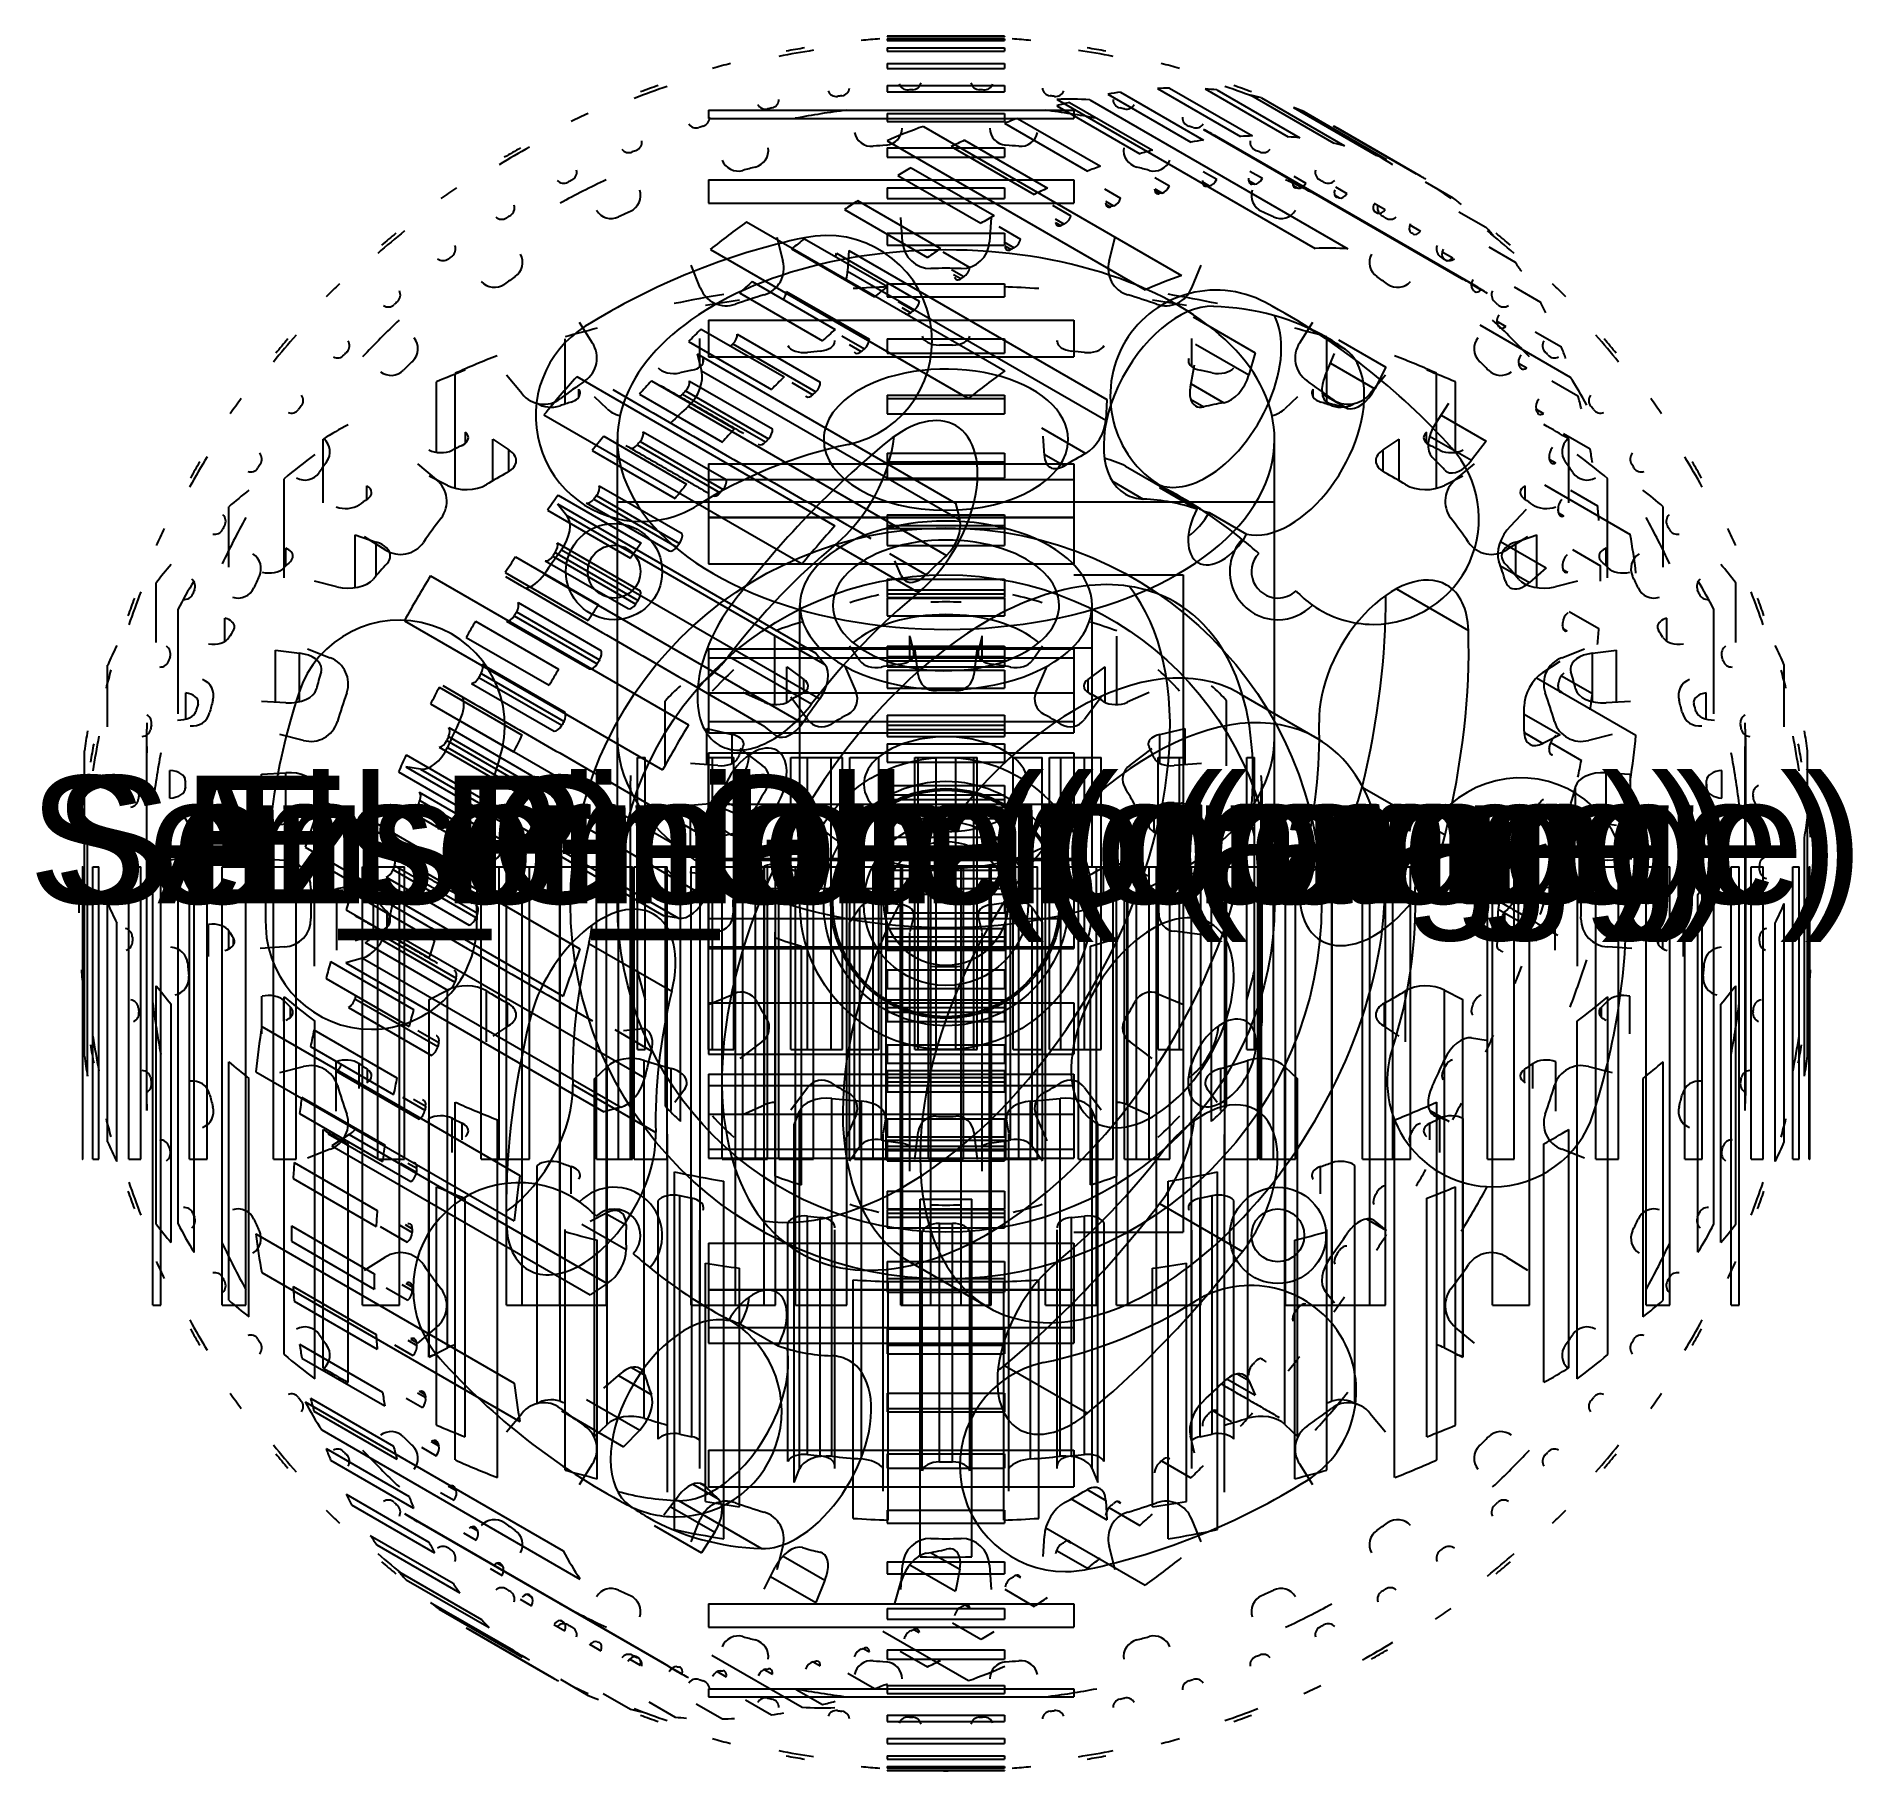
# Model space of a CAD drawing. Header units: millimetres. Extents: x 185.1 to 234.8, y 124.8 to 172.2.
import ezdxf
from ezdxf.enums import TextEntityAlignment as Align

# ---------------------------------------------------------------- set-up
doc = ezdxf.new("R2010")
doc.units = ezdxf.units.MM
for name, color, linetype in [('A_06_Gears_Az_Pinion', 7, 'CONTINUOUS'), ('A_06_Gears_El_Gear', 7, 'CONTINUOUS'), ('A_06_Gears_El_Pinion', 7, 'CONTINUOUS'), ('A_06_Gears_Sensor_Gear', 7, 'CONTINUOUS'), ('A_06_Gears_Sensor_Idler', 7, 'CONTINUOUS'), ('V_06_Gears_Az_Pinion_0', 7, 'CONTINUOUS'), ('V_06_Gears_Az_Pinion_1', 7, 'CONTINUOUS'), ('V_06_Gears_Az_Pinion_2', 7, 'CONTINUOUS'), ('V_06_Gears_Az_Pinion_3', 7, 'CONTINUOUS'), ('V_06_Gears_El_Gear_0', 7, 'CONTINUOUS'), ('V_06_Gears_El_Gear_1', 7, 'CONTINUOUS'), ('V_06_Gears_El_Gear_2', 7, 'CONTINUOUS'), ('V_06_Gears_El_Gear_3', 7, 'CONTINUOUS'), ('V_06_Gears_El_Pinion_0', 7, 'CONTINUOUS'), ('V_06_Gears_El_Pinion_1', 7, 'CONTINUOUS'), ('V_06_Gears_El_Pinion_2', 7, 'CONTINUOUS'), ('V_06_Gears_El_Pinion_3', 7, 'CONTINUOUS'), ('V_06_Gears_Sensor_Gear_0', 7, 'CONTINUOUS'), ('V_06_Gears_Sensor_Gear_1', 7, 'CONTINUOUS'), ('V_06_Gears_Sensor_Gear_2', 7, 'CONTINUOUS'), ('V_06_Gears_Sensor_Gear_3', 7, 'CONTINUOUS'), ('V_06_Gears_Sensor_Idler_0', 7, 'CONTINUOUS'), ('V_06_Gears_Sensor_Idler_1', 7, 'CONTINUOUS'), ('V_06_Gears_Sensor_Idler_2', 7, 'CONTINUOUS'), ('V_06_Gears_Sensor_Idler_3', 7, 'CONTINUOUS')]:
    doc.layers.add(name, color=color, linetype=linetype)
doc.styles.get("Standard").update_dxf_attribs({"font": 'arial.ttf'})

msp = doc.modelspace()

# ---------------------------------------------------------------- texts
at = {"layer": 'A_06_Gears_Az_Pinion'}
msp.add_text('Az_Pinion  (orange)', height=3.5, dxfattribs=at).set_placement((210, 148.5), align=Align.CENTER)
at = {"layer": 'A_06_Gears_El_Gear'}
msp.add_text('El_Gear  (orange)', height=3.5, dxfattribs=at).set_placement((210, 148.5), align=Align.CENTER)
at = {"layer": 'A_06_Gears_El_Pinion'}
msp.add_text('El_Pinion  (orange)', height=3.5, dxfattribs=at).set_placement((210, 148.5), align=Align.CENTER)
at = {"layer": 'A_06_Gears_Sensor_Gear'}
msp.add_text('Sensor_Gear  (orange)', height=3.5, dxfattribs=at).set_placement((210, 148.5), align=Align.CENTER)
at = {"layer": 'A_06_Gears_Sensor_Idler'}
msp.add_text('Sensor_Idler  (orange)', height=3.5, dxfattribs=at).set_placement((210, 148.5), align=Align.CENTER)

# ---------------------------------------------------------------- linework, layer by layer
at = {"layer": 'V_06_Gears_Az_Pinion_0'}
for p, q in [((201, 149.5), (201, 159.5)), ((219, 149.5), (219, 159.5)), ((188.273, 137.5), (188.273, 149.5)), ((188.273, 137.5), (188.273, 149.5)), ((188.496, 137.5), (188.496, 149.5)), ((190.177, 137.5), (190.177, 149.5)), ((190.823, 137.5), (190.823, 149.5)), ((194.022, 137.5), (194.022, 149.5)), ((195.028, 137.5), (195.028, 149.5)), ((197.959, 149.5), (198.389, 149.5)), ((197.959, 137.5), (197.959, 149.5)), ((198.389, 137.5), (198.389, 149.5)), ((199.431, 137.5), (199.431, 149.5)), ((200.699, 137.5), (200.699, 149.5)), ((203.021, 149.5), (203.271, 149.5)), ((203.021, 137.5), (203.021, 149.5)), ((203.271, 137.5), (203.271, 149.5)), ((204.234, 137.5), (204.234, 149.5)), ((205.017, 137.5), (205.017, 149.5)), ((205.874, 137.5), (205.874, 149.5)), ((207.28, 137.5), (207.28, 149.5)), ((208.766, 149.5), (208.811, 149.5)), ((208.766, 137.5), (208.766, 149.5)), ((208.811, 137.5), (208.811, 149.5)), ((209.588, 137.5), (209.588, 149.5)), ((210.412, 137.5), (210.412, 149.5)), ((211.189, 149.5), (211.234, 149.5)), ((211.189, 137.5), (211.189, 149.5)), ((211.234, 137.5), (211.234, 149.5)), ((212.722, 137.5), (212.722, 149.5)), ((214.127, 137.5), (214.127, 149.5)), ((214.983, 137.5), (214.983, 149.5)), ((215.766, 137.5), (215.766, 149.5)), ((216.729, 149.5), (216.979, 149.5)), ((216.729, 137.5), (216.729, 149.5)), ((216.979, 137.5), (216.979, 149.5)), ((219.302, 137.5), (219.302, 149.5)), ((220.571, 137.5), (220.571, 149.5)), ((221.611, 149.5), (222.041, 149.5)), ((221.611, 137.5), (221.611, 149.5)), ((222.041, 137.5), (222.041, 149.5)), ((224.973, 137.5), (224.973, 149.5)), ((225.979, 137.5), (225.979, 149.5)), ((229.177, 137.5), (229.177, 149.5)), ((229.823, 137.5), (229.823, 149.5)), ((231.505, 137.5), (231.505, 149.5)), ((231.727, 137.5), (231.727, 149.5)), ((197.959, 137.5), (198.389, 137.5)), ((203.021, 137.5), (203.271, 137.5)), ((208.766, 137.5), (208.811, 137.5)), ((211.189, 137.5), (211.234, 137.5)), ((216.729, 137.5), (216.979, 137.5)), ((221.611, 137.5), (222.041, 137.5))]:
    msp.add_line(p, q, dxfattribs=at)
for points, degree in [([(201, 159.5), (201.226, 159.5), (201.891, 159.5), (202.964, 159.5), (204.389, 159.5), (206.095, 159.5), (207.997, 159.5), (210, 159.5), (212.003, 159.5), (213.905, 159.5), (215.611, 159.5), (217.036, 159.5), (218.109, 159.5), (218.774, 159.5), (219, 159.5)], 1), ([(188.273, 149.5), (188.361, 149.5), (188.496, 149.5)], 2), ([(190.177, 149.5), (190.48, 149.5), (190.823, 149.5)], 2), ([(194.022, 149.5), (194.509, 149.5), (195.028, 149.5)], 2), ([(199.422, 137.5), (199.422, 149.5)], 1), ([(199.431, 149.5), (200.055, 149.5), (200.699, 149.5)], 2), ([(204.234, 149.5), (204.623, 149.5), (205.017, 149.5)], 2), ([(205.017, 149.5), (205.195, 149.5), (205.329, 149.5)], 2), ([(205.329, 137.5), (205.329, 149.5)], 1), ([(205.874, 149.5), (206.574, 149.5), (207.28, 149.5)], 2), ([(209.588, 149.5), (210.412, 149.5)], 1), ([(212.722, 149.5), (213.428, 149.5), (214.127, 149.5)], 2), ([(214.671, 149.5), (214.805, 149.5), (214.983, 149.5)], 2), ([(214.671, 137.5), (214.671, 149.5)], 1), ([(214.983, 149.5), (215.377, 149.5), (215.766, 149.5)], 2), ([(219.302, 149.5), (219.947, 149.5), (220.571, 149.5)], 2), ([(220.579, 137.5), (220.579, 149.5)], 1), ([(224.973, 149.5), (225.492, 149.5), (225.979, 149.5)], 2), ([(229.177, 149.5), (229.521, 149.5), (229.823, 149.5)], 2), ([(231.505, 149.5), (231.639, 149.5), (231.727, 149.5)], 2), ([(188.273, 137.5), (188.361, 137.5), (188.496, 137.5)], 2), ([(190.177, 137.5), (190.48, 137.5), (190.823, 137.5)], 2), ([(194.022, 137.5), (194.509, 137.5), (195.028, 137.5)], 2), ([(199.431, 137.5), (200.055, 137.5), (200.699, 137.5)], 2), ([(204.234, 137.5), (204.623, 137.5), (205.017, 137.5)], 2), ([(205.017, 137.5), (205.195, 137.5), (205.329, 137.5)], 2), ([(205.874, 137.5), (206.574, 137.5), (207.28, 137.5)], 2), ([(209.588, 137.5), (210.412, 137.5)], 1), ([(212.722, 137.5), (213.428, 137.5), (214.127, 137.5)], 2), ([(214.671, 137.5), (214.805, 137.5), (214.983, 137.5)], 2), ([(214.983, 137.5), (215.377, 137.5), (215.766, 137.5)], 2), ([(219.302, 137.5), (219.947, 137.5), (220.571, 137.5)], 2), ([(224.973, 137.5), (225.492, 137.5), (225.979, 137.5)], 2), ([(229.177, 137.5), (229.521, 137.5), (229.823, 137.5)], 2), ([(231.505, 137.5), (231.639, 137.5), (231.727, 137.5)], 2)]:
    msp.add_open_spline(points, degree=degree, dxfattribs=at)
for points, knots in [([(198.389, 149.5), (198.509, 149.5), (198.686, 149.5), (198.876, 149.5), (199.067, 149.5), (199.265, 149.5), (199.422, 149.5)], [0, 0, 0, 0, 0.756852, 0.756852, 0.756852, 1.513704, 1.513704, 1.513704, 1.513704]), ([(203.271, 149.5), (203.282, 149.5), (203.293, 149.5), (203.305, 149.5), (203.319, 149.5), (203.333, 149.5), (203.347, 149.5), (203.379, 149.5), (203.414, 149.5), (203.454, 149.5), (203.515, 149.5), (203.585, 149.5), (203.66, 149.5), (203.839, 149.5), (204.048, 149.5), (204.234, 149.5)], [0, 0, 0, 0, 0.11066, 0.11066, 0.11066, 0.22132, 0.22132, 0.22132, 0.442639, 0.442639, 0.442639, 0.774619, 0.774619, 0.774619, 1.549237, 1.549237, 1.549237, 1.549237]), ([(208.811, 149.5), (208.814, 149.5), (208.817, 149.5), (208.82, 149.5), (208.826, 149.5), (208.831, 149.5), (208.837, 149.5), (208.846, 149.5), (208.855, 149.5), (208.864, 149.5), (208.876, 149.5), (208.887, 149.5), (208.899, 149.5), (208.914, 149.5), (208.928, 149.5), (208.942, 149.5), (208.975, 149.5), (209.012, 149.5), (209.052, 149.5), (209.196, 149.5), (209.391, 149.5), (209.588, 149.5)], [0, 0, 0, 0, 0.11066, 0.11066, 0.11066, 0.22132, 0.22132, 0.22132, 0.331979, 0.331979, 0.331979, 0.442639, 0.442639, 0.442639, 0.553299, 0.553299, 0.553299, 0.774619, 0.774619, 0.774619, 1.549237, 1.549237, 1.549237, 1.549237]), ([(210.412, 149.5), (210.609, 149.5), (210.804, 149.5), (210.948, 149.5), (210.988, 149.5), (211.025, 149.5), (211.058, 149.5), (211.072, 149.5), (211.086, 149.5), (211.101, 149.5), (211.113, 149.5), (211.124, 149.5), (211.136, 149.5), (211.145, 149.5), (211.154, 149.5), (211.163, 149.5), (211.169, 149.5), (211.174, 149.5), (211.18, 149.5), (211.183, 149.5), (211.186, 149.5), (211.189, 149.5)], [0, 0, 0, 0, 0.774619, 0.774619, 0.774619, 0.995938, 0.995938, 0.995938, 1.106598, 1.106598, 1.106598, 1.217258, 1.217258, 1.217258, 1.327918, 1.327918, 1.327918, 1.438578, 1.438578, 1.438578, 1.549237, 1.549237, 1.549237, 1.549237]), ([(215.766, 149.5), (215.952, 149.5), (216.161, 149.5), (216.34, 149.5), (216.415, 149.5), (216.485, 149.5), (216.546, 149.5), (216.586, 149.5), (216.621, 149.5), (216.653, 149.5), (216.667, 149.5), (216.681, 149.5), (216.695, 149.5), (216.707, 149.5), (216.718, 149.5), (216.729, 149.5)], [0, 0, 0, 0, 0.774619, 0.774619, 0.774619, 1.106598, 1.106598, 1.106598, 1.327918, 1.327918, 1.327918, 1.438578, 1.438578, 1.438578, 1.549237, 1.549237, 1.549237, 1.549237]), ([(220.579, 149.5), (220.736, 149.5), (220.934, 149.5), (221.124, 149.5), (221.314, 149.5), (221.491, 149.5), (221.611, 149.5)], [0.037422, 0.037422, 0.037422, 0.037422, 0.79333, 0.79333, 0.79333, 1.549237, 1.549237, 1.549237, 1.549237]), ([(198.389, 137.5), (198.509, 137.5), (198.686, 137.5), (198.876, 137.5), (199.067, 137.5), (199.265, 137.5), (199.422, 137.5)], [0, 0, 0, 0, 0.756852, 0.756852, 0.756852, 1.513704, 1.513704, 1.513704, 1.513704]), ([(203.271, 137.5), (203.282, 137.5), (203.293, 137.5), (203.305, 137.5), (203.319, 137.5), (203.333, 137.5), (203.347, 137.5), (203.379, 137.5), (203.414, 137.5), (203.454, 137.5), (203.515, 137.5), (203.585, 137.5), (203.66, 137.5), (203.839, 137.5), (204.048, 137.5), (204.234, 137.5)], [0, 0, 0, 0, 0.11066, 0.11066, 0.11066, 0.22132, 0.22132, 0.22132, 0.442639, 0.442639, 0.442639, 0.774619, 0.774619, 0.774619, 1.549237, 1.549237, 1.549237, 1.549237]), ([(208.811, 137.5), (208.814, 137.5), (208.817, 137.5), (208.82, 137.5), (208.826, 137.5), (208.831, 137.5), (208.837, 137.5), (208.846, 137.5), (208.855, 137.5), (208.864, 137.5), (208.876, 137.5), (208.887, 137.5), (208.899, 137.5), (208.914, 137.5), (208.928, 137.5), (208.942, 137.5), (208.975, 137.5), (209.012, 137.5), (209.052, 137.5), (209.196, 137.5), (209.391, 137.5), (209.588, 137.5)], [0, 0, 0, 0, 0.11066, 0.11066, 0.11066, 0.22132, 0.22132, 0.22132, 0.331979, 0.331979, 0.331979, 0.442639, 0.442639, 0.442639, 0.553299, 0.553299, 0.553299, 0.774619, 0.774619, 0.774619, 1.549237, 1.549237, 1.549237, 1.549237]), ([(210.412, 137.5), (210.609, 137.5), (210.804, 137.5), (210.948, 137.5), (210.988, 137.5), (211.025, 137.5), (211.058, 137.5), (211.072, 137.5), (211.086, 137.5), (211.101, 137.5), (211.113, 137.5), (211.124, 137.5), (211.136, 137.5), (211.145, 137.5), (211.154, 137.5), (211.163, 137.5), (211.169, 137.5), (211.174, 137.5), (211.18, 137.5), (211.183, 137.5), (211.186, 137.5), (211.189, 137.5)], [0, 0, 0, 0, 0.774619, 0.774619, 0.774619, 0.995938, 0.995938, 0.995938, 1.106598, 1.106598, 1.106598, 1.217258, 1.217258, 1.217258, 1.327918, 1.327918, 1.327918, 1.438578, 1.438578, 1.438578, 1.549237, 1.549237, 1.549237, 1.549237]), ([(215.766, 137.5), (215.952, 137.5), (216.161, 137.5), (216.34, 137.5), (216.415, 137.5), (216.485, 137.5), (216.546, 137.5), (216.586, 137.5), (216.621, 137.5), (216.653, 137.5), (216.667, 137.5), (216.681, 137.5), (216.695, 137.5), (216.707, 137.5), (216.718, 137.5), (216.729, 137.5)], [0, 0, 0, 0, 0.774619, 0.774619, 0.774619, 1.106598, 1.106598, 1.106598, 1.327918, 1.327918, 1.327918, 1.438578, 1.438578, 1.438578, 1.549237, 1.549237, 1.549237, 1.549237]), ([(220.579, 137.5), (220.736, 137.5), (220.934, 137.5), (221.124, 137.5), (221.314, 137.5), (221.491, 137.5), (221.611, 137.5)], [0.037422, 0.037422, 0.037422, 0.037422, 0.79333, 0.79333, 0.79333, 1.549237, 1.549237, 1.549237, 1.549237])]:
    msp.add_open_spline(points, degree=3, knots=knots, dxfattribs=at)
at = {"layer": 'V_06_Gears_Az_Pinion_1'}
for p, q in [((208.811, 166.618), (208.766, 167.287)), ((211.234, 167.287), (211.189, 166.618)), ((205.368, 166.749), (205.532, 166.099)), ((214.468, 166.099), (214.632, 166.749)), ((203.271, 165.364), (203.021, 165.986)), ((216.979, 165.986), (216.729, 165.364)), ((199.955, 164.424), (200.312, 163.856)), ((219.688, 163.856), (220.045, 164.424)), ((198.389, 162.459), (197.959, 162.974)), ((222.041, 162.974), (221.611, 162.459)), ((195.526, 160.541), (196.041, 160.111)), ((223.959, 160.111), (224.474, 160.541)), ((194.644, 158.188), (194.076, 158.545)), ((225.924, 158.545), (225.356, 158.188)), ((192.514, 155.479), (193.136, 155.229)), ((226.864, 155.229), (227.486, 155.479)), ((192.401, 152.968), (191.751, 153.132)), ((228.249, 153.132), (227.599, 152.968)), ((191.213, 149.734), (191.882, 149.689)), ((228.118, 149.689), (228.787, 149.734)), ((191.882, 147.311), (191.213, 147.266)), ((228.787, 147.266), (228.118, 147.311)), ((191.751, 143.868), (192.401, 144.032)), ((227.599, 144.032), (228.249, 143.868)), ((193.136, 141.771), (192.514, 141.521)), ((227.486, 141.521), (226.864, 141.771)), ((194.076, 138.455), (194.644, 138.812)), ((225.356, 138.812), (225.924, 138.455)), ((196.041, 136.889), (195.526, 136.459)), ((224.474, 136.459), (223.959, 136.889)), ((197.959, 134.026), (198.389, 134.541)), ((221.611, 134.541), (222.041, 134.026)), ((200.312, 133.144), (199.955, 132.576)), ((220.045, 132.576), (219.688, 133.144)), ((203.021, 131.014), (203.271, 131.636)), ((216.729, 131.636), (216.979, 131.014)), ((205.532, 130.901), (205.368, 130.251)), ((214.632, 130.251), (214.468, 130.901)), ((208.766, 129.713), (208.811, 130.382)), ((211.189, 130.382), (211.234, 129.713))]:
    msp.add_line(p, q, dxfattribs=at)
for radius in [9, 3.35, 1.7]:
    msp.add_circle((210, 148.5), radius, dxfattribs=at)
for centre, radius, start, end in [((209.998, 148.5), 21.897, 97.135, 100.8595), ((209.998, 148.5), 21.897, 79.135, 82.8595), ((209.998, 148.499), 21.897, 115.135, 118.8595), ((209.998, 148.501), 21.897, 61.135, 64.8595), ((209.571, 166.652), 0.76, -177.4457, -88.681), ((210.429, 166.652), 0.76, -91.319, -2.5543), ((204.799, 165.896), 0.76, -73.319, 15.4457), ((210, 148.5), 17.397, 88.6434, 91.3566), ((215.201, 165.896), 0.76, 164.5543, -106.681), ((203.982, 165.631), 0.76, -159.4457, -70.681), ((210, 148.5), 17.397, 106.6434, 109.3566), ((210, 148.5), 17.397, 70.6434, 73.3566), ((216.018, 165.631), 0.76, -109.319, -20.5543), ((209.999, 148.499), 21.897, 133.135, 136.8595), ((209.999, 148.501), 21.897, 43.135, 46.8595), ((199.678, 163.438), 0.76, -55.319, 33.4457), ((220.322, 163.438), 0.76, 146.5543, -124.681), ((210, 148.5), 17.397, 124.6434, 127.3566), ((210, 148.5), 17.397, 52.6434, 55.3566), ((198.983, 162.933), 0.76, -141.4457, -52.681), ((221.017, 162.933), 0.76, -127.319, -38.5543), ((195.567, 159.517), 0.76, -37.319, 51.4457), ((224.433, 159.517), 0.76, 128.5543, -142.681), ((209.999, 148.498), 21.897, 151.135, 154.8595), ((210, 148.5), 17.397, 142.6434, 145.3566), ((210, 148.5), 17.397, 34.6434, 37.3566), ((209.999, 148.502), 21.897, 25.135, 28.8595), ((195.062, 158.822), 0.76, -123.4457, -34.681), ((224.938, 158.822), 0.76, -145.319, -56.5543), ((192.869, 154.518), 0.76, -19.319, 69.4457), ((227.131, 154.518), 0.76, 110.5543, -160.681), ((210, 148.5), 17.397, 160.6434, 163.3566), ((210, 148.5), 17.397, 16.6434, 19.3566), ((192.604, 153.701), 0.76, -105.4457, -16.681), ((227.396, 153.701), 0.76, -163.319, -74.5543), ((210, 148.498), 21.897, 169.135, 172.8595), ((210, 148.502), 21.897, 7.135, 10.8595), ((191.848, 148.929), 0.76, -1.319, 87.4457), ((228.152, 148.929), 0.76, 92.5543, -178.681), ((210, 148.5), 17.397, 178.6434, -178.6434), ((210, 148.5), 17.397, -1.3566, 1.3566), ((191.848, 148.071), 0.76, -87.4457, 1.319), ((228.152, 148.071), 0.76, 178.681, -92.5543), ((210, 148.498), 21.897, -172.865, -169.1405), ((210, 148.502), 21.897, -10.865, -7.1405), ((192.604, 143.299), 0.76, 16.681, 105.4457), ((227.396, 143.299), 0.76, 74.5543, 163.319), ((210, 148.5), 17.397, -163.3566, -160.6434), ((210, 148.5), 17.397, -19.3566, -16.6434), ((192.869, 142.482), 0.76, -69.4457, 19.319), ((227.131, 142.482), 0.76, 160.681, -110.5543), ((210.001, 148.498), 21.897, -154.865, -151.1405), ((195.062, 138.178), 0.76, 34.681, 123.4457), ((224.938, 138.178), 0.76, 56.5543, 145.319), ((210.001, 148.502), 21.897, -28.865, -25.1405), ((210, 148.5), 17.397, -145.3566, -142.6434), ((210, 148.5), 17.397, -37.3566, -34.6434), ((195.567, 137.483), 0.76, -51.4457, 37.319), ((224.433, 137.483), 0.76, 142.681, -128.5543), ((198.983, 134.067), 0.76, 52.681, 141.4457), ((221.017, 134.067), 0.76, 38.5543, 127.319), ((210, 148.5), 17.397, -127.3566, -124.6434), ((210, 148.5), 17.397, -55.3566, -52.6434), ((199.678, 133.562), 0.76, -33.4457, 55.319), ((220.322, 133.562), 0.76, 124.681, -146.5543), ((210.001, 148.499), 21.897, -136.865, -133.1405), ((210.001, 148.501), 21.897, -46.865, -43.1405), ((203.982, 131.369), 0.76, 70.681, 159.4457), ((210, 148.5), 17.397, -109.3566, -106.6434), ((210, 148.5), 17.397, -73.3566, -70.6434), ((216.018, 131.369), 0.76, 20.5543, 109.319), ((204.799, 131.104), 0.76, -15.4457, 73.319), ((215.201, 131.104), 0.76, 106.681, -164.5543), ((209.571, 130.348), 0.76, 88.681, 177.4457), ((210, 148.5), 17.397, -91.3566, -88.6434), ((210.429, 130.348), 0.76, 2.5543, 91.319), ((210.002, 148.499), 21.897, -118.865, -115.1405), ((210.002, 148.501), 21.897, -64.865, -61.1405), ((210.002, 148.5), 21.897, -100.865, -97.1405), ((210.002, 148.5), 21.897, -82.865, -79.1405)]:
    msp.add_arc(centre, radius, start, end, dxfattribs=at)
at = {"layer": 'V_06_Gears_Az_Pinion_2'}
for p, q in [((201, 149.5), (201, 159.5)), ((219, 149.5), (219, 159.5)), ((188.273, 137.5), (188.273, 149.5)), ((188.273, 137.5), (188.273, 149.5)), ((188.496, 137.5), (188.496, 149.5)), ((190.177, 137.5), (190.177, 149.5)), ((190.823, 137.5), (190.823, 149.5)), ((194.022, 137.5), (194.022, 149.5)), ((195.028, 137.5), (195.028, 149.5)), ((197.959, 149.5), (198.389, 149.5)), ((197.959, 137.5), (197.959, 149.5)), ((198.389, 137.5), (198.389, 149.5)), ((199.431, 137.5), (199.431, 149.5)), ((200.699, 137.5), (200.699, 149.5)), ((203.021, 149.5), (203.271, 149.5)), ((203.021, 137.5), (203.021, 149.5)), ((203.271, 137.5), (203.271, 149.5)), ((204.234, 137.5), (204.234, 149.5)), ((205.017, 137.5), (205.017, 149.5)), ((205.874, 137.5), (205.874, 149.5)), ((207.28, 137.5), (207.28, 149.5)), ((208.766, 149.5), (208.811, 149.5)), ((208.766, 137.5), (208.766, 149.5)), ((208.811, 137.5), (208.811, 149.5)), ((209.588, 137.5), (209.588, 149.5)), ((210.412, 137.5), (210.412, 149.5)), ((211.189, 137.5), (211.189, 149.5)), ((211.189, 149.5), (211.234, 149.5)), ((211.234, 137.5), (211.234, 149.5)), ((212.722, 137.5), (212.722, 149.5)), ((214.127, 137.5), (214.127, 149.5)), ((214.983, 137.5), (214.983, 149.5)), ((215.766, 137.5), (215.766, 149.5)), ((216.729, 149.5), (216.979, 149.5)), ((216.729, 137.5), (216.729, 149.5)), ((216.979, 137.5), (216.979, 149.5)), ((219.302, 137.5), (219.302, 149.5)), ((220.571, 137.5), (220.571, 149.5)), ((221.611, 149.5), (222.041, 149.5)), ((221.611, 137.5), (221.611, 149.5)), ((222.041, 137.5), (222.041, 149.5)), ((224.973, 137.5), (224.973, 149.5)), ((225.979, 137.5), (225.979, 149.5)), ((229.177, 137.5), (229.177, 149.5)), ((229.823, 137.5), (229.823, 149.5)), ((231.505, 137.5), (231.505, 149.5)), ((231.727, 137.5), (231.727, 149.5)), ((197.959, 137.5), (198.389, 137.5)), ((203.021, 137.5), (203.271, 137.5)), ((208.766, 137.5), (208.811, 137.5)), ((211.189, 137.5), (211.234, 137.5)), ((216.729, 137.5), (216.979, 137.5)), ((221.611, 137.5), (222.041, 137.5))]:
    msp.add_line(p, q, dxfattribs=at)
for points, degree, knots in [([(201, 159.5), (201.034, 159.5), (201.068, 159.5), (201.171, 159.5), (201.273, 159.5), (201.441, 159.5), (201.61, 159.5), (201.842, 159.5), (202.075, 159.5), (202.367, 159.5), (202.66, 159.5), (203.008, 159.5), (203.357, 159.5), (203.756, 159.5), (204.155, 159.5), (204.598, 159.5), (205.042, 159.5), (205.523, 159.5), (206.004, 159.5), (206.516, 159.5), (207.027, 159.5), (207.562, 159.5), (208.096, 159.5), (208.645, 159.5), (209.193, 159.5), (210.304, 159.5), (211.408, 159.5)], 2, [4.555309, 4.555309, 4.555309, 4.678729, 4.678729, 4.802149, 4.802149, 4.925568, 4.925568, 5.048988, 5.048988, 5.172408, 5.172408, 5.295828, 5.295828, 5.419247, 5.419247, 5.542667, 5.542667, 5.666087, 5.666087, 5.789506, 5.789506, 5.912926, 5.912926, 6.036346, 6.036346, 6.283185, 6.283185, 6.283185]), ([(198.389, 149.5), (198.509, 149.5), (198.686, 149.5), (198.876, 149.5), (199.067, 149.5), (199.265, 149.5), (199.422, 149.5)], 3, [0, 0, 0, 0, 0.756852, 0.756852, 0.756852, 1.513704, 1.513704, 1.513704, 1.513704]), ([(203.271, 149.5), (203.282, 149.5), (203.293, 149.5), (203.305, 149.5), (203.331, 149.5), (203.362, 149.5), (203.397, 149.5), (203.433, 149.5), (203.474, 149.5), (203.517, 149.5), (203.562, 149.5), (203.61, 149.5), (203.66, 149.5), (203.839, 149.5), (204.048, 149.5), (204.234, 149.5)], 3, [0, 0, 0, 0, 0.11066, 0.11066, 0.11066, 0.331979, 0.331979, 0.331979, 0.553299, 0.553299, 0.553299, 0.774619, 0.774619, 0.774619, 1.549237, 1.549237, 1.549237, 1.549237]), ([(208.811, 149.5), (208.814, 149.5), (208.817, 149.5), (208.82, 149.5), (208.826, 149.5), (208.831, 149.5), (208.837, 149.5), (208.846, 149.5), (208.855, 149.5), (208.864, 149.5), (208.876, 149.5), (208.887, 149.5), (208.899, 149.5), (208.914, 149.5), (208.928, 149.5), (208.942, 149.5), (208.975, 149.5), (209.012, 149.5), (209.052, 149.5), (209.196, 149.5), (209.391, 149.5), (209.588, 149.5)], 3, [0, 0, 0, 0, 0.11066, 0.11066, 0.11066, 0.22132, 0.22132, 0.22132, 0.331979, 0.331979, 0.331979, 0.442639, 0.442639, 0.442639, 0.553299, 0.553299, 0.553299, 0.774619, 0.774619, 0.774619, 1.549237, 1.549237, 1.549237, 1.549237]), ([(210.412, 149.5), (210.609, 149.5), (210.804, 149.5), (210.948, 149.5), (210.988, 149.5), (211.025, 149.5), (211.058, 149.5), (211.072, 149.5), (211.086, 149.5), (211.101, 149.5), (211.113, 149.5), (211.124, 149.5), (211.136, 149.5), (211.145, 149.5), (211.154, 149.5), (211.163, 149.5), (211.169, 149.5), (211.174, 149.5), (211.18, 149.5), (211.183, 149.5), (211.186, 149.5), (211.189, 149.5)], 3, [0, 0, 0, 0, 0.774619, 0.774619, 0.774619, 0.995938, 0.995938, 0.995938, 1.106598, 1.106598, 1.106598, 1.217258, 1.217258, 1.217258, 1.327918, 1.327918, 1.327918, 1.438578, 1.438578, 1.438578, 1.549237, 1.549237, 1.549237, 1.549237]), ([(215.766, 149.5), (215.952, 149.5), (216.161, 149.5), (216.34, 149.5), (216.39, 149.5), (216.438, 149.5), (216.483, 149.5), (216.526, 149.5), (216.567, 149.5), (216.603, 149.5), (216.638, 149.5), (216.669, 149.5), (216.695, 149.5), (216.707, 149.5), (216.718, 149.5), (216.729, 149.5)], 3, [0, 0, 0, 0, 0.774619, 0.774619, 0.774619, 0.995938, 0.995938, 0.995938, 1.217258, 1.217258, 1.217258, 1.438578, 1.438578, 1.438578, 1.549237, 1.549237, 1.549237, 1.549237]), ([(220.579, 149.5), (220.736, 149.5), (220.934, 149.5), (221.124, 149.5), (221.314, 149.5), (221.491, 149.5), (221.611, 149.5)], 3, [0.037422, 0.037422, 0.037422, 0.037422, 0.79333, 0.79333, 0.79333, 1.549237, 1.549237, 1.549237, 1.549237]), ([(198.389, 137.5), (198.509, 137.5), (198.686, 137.5), (198.876, 137.5), (199.067, 137.5), (199.265, 137.5), (199.422, 137.5)], 3, [0, 0, 0, 0, 0.756852, 0.756852, 0.756852, 1.513704, 1.513704, 1.513704, 1.513704]), ([(203.271, 137.5), (203.282, 137.5), (203.293, 137.5), (203.305, 137.5), (203.331, 137.5), (203.362, 137.5), (203.397, 137.5), (203.433, 137.5), (203.474, 137.5), (203.517, 137.5), (203.562, 137.5), (203.61, 137.5), (203.66, 137.5), (203.839, 137.5), (204.048, 137.5), (204.234, 137.5)], 3, [0, 0, 0, 0, 0.11066, 0.11066, 0.11066, 0.331979, 0.331979, 0.331979, 0.553299, 0.553299, 0.553299, 0.774619, 0.774619, 0.774619, 1.549237, 1.549237, 1.549237, 1.549237]), ([(208.811, 137.5), (208.814, 137.5), (208.817, 137.5), (208.82, 137.5), (208.826, 137.5), (208.831, 137.5), (208.837, 137.5), (208.846, 137.5), (208.855, 137.5), (208.864, 137.5), (208.876, 137.5), (208.887, 137.5), (208.899, 137.5), (208.914, 137.5), (208.928, 137.5), (208.942, 137.5), (208.975, 137.5), (209.012, 137.5), (209.052, 137.5), (209.196, 137.5), (209.391, 137.5), (209.588, 137.5)], 3, [0, 0, 0, 0, 0.11066, 0.11066, 0.11066, 0.22132, 0.22132, 0.22132, 0.331979, 0.331979, 0.331979, 0.442639, 0.442639, 0.442639, 0.553299, 0.553299, 0.553299, 0.774619, 0.774619, 0.774619, 1.549237, 1.549237, 1.549237, 1.549237]), ([(210.412, 137.5), (210.609, 137.5), (210.804, 137.5), (210.948, 137.5), (210.988, 137.5), (211.025, 137.5), (211.058, 137.5), (211.072, 137.5), (211.086, 137.5), (211.101, 137.5), (211.113, 137.5), (211.124, 137.5), (211.136, 137.5), (211.145, 137.5), (211.154, 137.5), (211.163, 137.5), (211.169, 137.5), (211.174, 137.5), (211.18, 137.5), (211.183, 137.5), (211.186, 137.5), (211.189, 137.5)], 3, [0, 0, 0, 0, 0.774619, 0.774619, 0.774619, 0.995938, 0.995938, 0.995938, 1.106598, 1.106598, 1.106598, 1.217258, 1.217258, 1.217258, 1.327918, 1.327918, 1.327918, 1.438578, 1.438578, 1.438578, 1.549237, 1.549237, 1.549237, 1.549237]), ([(215.766, 137.5), (215.952, 137.5), (216.161, 137.5), (216.34, 137.5), (216.39, 137.5), (216.438, 137.5), (216.483, 137.5), (216.526, 137.5), (216.567, 137.5), (216.603, 137.5), (216.638, 137.5), (216.669, 137.5), (216.695, 137.5), (216.707, 137.5), (216.718, 137.5), (216.729, 137.5)], 3, [0, 0, 0, 0, 0.774619, 0.774619, 0.774619, 0.995938, 0.995938, 0.995938, 1.217258, 1.217258, 1.217258, 1.438578, 1.438578, 1.438578, 1.549237, 1.549237, 1.549237, 1.549237]), ([(220.579, 137.5), (220.736, 137.5), (220.934, 137.5), (221.124, 137.5), (221.314, 137.5), (221.491, 137.5), (221.611, 137.5)], 3, [0.037422, 0.037422, 0.037422, 0.037422, 0.79333, 0.79333, 0.79333, 1.549237, 1.549237, 1.549237, 1.549237])]:
    msp.add_open_spline(points, degree=degree, knots=knots, dxfattribs=at)
for points, degree in [([(211.408, 159.5), (212.297, 159.5), (213.162, 159.5), (213.996, 159.5), (214.788, 159.5), (215.532, 159.5), (216.22, 159.5), (216.844, 159.5), (217.398, 159.5), (217.877, 159.5), (218.276, 159.5), (218.59, 159.5), (218.817, 159.5), (218.954, 159.5), (219, 159.5)], 1), ([(188.273, 149.5), (188.361, 149.5), (188.496, 149.5)], 2), ([(190.177, 149.5), (190.48, 149.5), (190.823, 149.5)], 2), ([(194.022, 149.5), (194.509, 149.5), (195.028, 149.5)], 2), ([(199.422, 137.5), (199.422, 149.5)], 1), ([(199.431, 149.5), (200.055, 149.5), (200.699, 149.5)], 2), ([(204.234, 149.5), (204.623, 149.5), (205.017, 149.5)], 2), ([(205.017, 149.5), (205.195, 149.5), (205.329, 149.5)], 2), ([(205.329, 137.5), (205.329, 149.5)], 1), ([(205.874, 149.5), (206.574, 149.5), (207.28, 149.5)], 2), ([(209.588, 149.5), (210.412, 149.5)], 1), ([(212.722, 149.5), (213.428, 149.5), (214.127, 149.5)], 2), ([(214.671, 149.5), (214.805, 149.5), (214.983, 149.5)], 2), ([(214.671, 137.5), (214.671, 149.5)], 1), ([(214.983, 149.5), (215.377, 149.5), (215.766, 149.5)], 2), ([(219.302, 149.5), (219.947, 149.5), (220.571, 149.5)], 2), ([(220.579, 137.5), (220.579, 149.5)], 1), ([(224.973, 149.5), (225.492, 149.5), (225.979, 149.5)], 2), ([(229.177, 149.5), (229.521, 149.5), (229.823, 149.5)], 2), ([(231.505, 149.5), (231.639, 149.5), (231.727, 149.5)], 2), ([(188.273, 137.5), (188.361, 137.5), (188.496, 137.5)], 2), ([(190.177, 137.5), (190.48, 137.5), (190.823, 137.5)], 2), ([(194.022, 137.5), (194.509, 137.5), (195.028, 137.5)], 2), ([(199.431, 137.5), (200.055, 137.5), (200.699, 137.5)], 2), ([(204.234, 137.5), (204.623, 137.5), (205.017, 137.5)], 2), ([(205.017, 137.5), (205.195, 137.5), (205.329, 137.5)], 2), ([(205.874, 137.5), (206.574, 137.5), (207.28, 137.5)], 2), ([(209.588, 137.5), (210.412, 137.5)], 1), ([(212.722, 137.5), (213.428, 137.5), (214.127, 137.5)], 2), ([(214.671, 137.5), (214.805, 137.5), (214.983, 137.5)], 2), ([(214.983, 137.5), (215.377, 137.5), (215.766, 137.5)], 2), ([(219.302, 137.5), (219.947, 137.5), (220.571, 137.5)], 2), ([(224.973, 137.5), (225.492, 137.5), (225.979, 137.5)], 2), ([(229.177, 137.5), (229.521, 137.5), (229.823, 137.5)], 2), ([(231.505, 137.5), (231.639, 137.5), (231.727, 137.5)], 2)]:
    msp.add_open_spline(points, degree=degree, dxfattribs=at)
at = {"layer": 'V_06_Gears_Az_Pinion_3'}
for p, q in [((196.56, 159.872), (196.56, 163.02)), ((223.439, 159.872), (223.439, 163.021)), ((200.716, 162.048), (200.371, 162.381)), ((219.629, 162.381), (219.284, 162.048)), ((197.588, 161.213), (198.029, 160.921)), ((197.588, 160.077), (197.588, 161.213)), ((201, 153.04), (201, 161.204)), ((219, 153.04), (219, 161.204)), ((221.971, 160.921), (222.412, 161.213)), ((222.412, 160.077), (222.412, 161.213)), ((198.029, 160.329), (198.029, 160.921)), ((221.971, 160.329), (221.971, 160.921)), ((196.348, 159.951), (195.843, 160.206)), ((224.157, 160.206), (223.652, 159.951)), ((191.876, 157.423), (191.876, 160.134)), ((228.123, 157.423), (228.123, 160.135)), ((193.821, 158.599), (194.396, 158.4)), ((193.821, 157.151), (193.821, 158.599)), ((194.396, 157.481), (194.396, 158.4)), ((225.604, 158.4), (226.179, 158.599)), ((225.604, 157.481), (225.604, 158.4)), ((226.179, 157.151), (226.179, 158.599)), ((193.317, 157.177), (192.7, 157.329)), ((227.3, 157.329), (226.683, 157.177)), ((188.966, 153.696), (188.966, 156.553)), ((231.034, 153.697), (231.034, 156.554)), ((191.637, 155.44), (192.291, 155.354)), ((191.637, 154.013), (191.637, 155.44)), ((192.291, 154.028), (192.291, 155.354)), ((227.709, 155.354), (228.363, 155.44)), ((227.709, 154.028), (227.709, 155.354)), ((228.363, 154.013), (228.363, 155.44)), ((191.919, 153.998), (191.251, 154.033)), ((228.749, 154.033), (228.081, 153.998)), ((188.103, 153.038), (188.103, 143.24)), ((231.897, 153.041), (231.897, 143.243)), ((188.115, 142.83), (188.115, 152.628)), ((231.885, 142.831), (231.885, 152.629)), ((191.251, 152.046), (191.919, 152.081)), ((191.251, 150.55), (191.251, 152.046)), ((191.919, 150.676), (191.919, 152.081)), ((228.081, 152.081), (228.749, 152.046)), ((228.081, 150.676), (228.081, 152.081)), ((228.749, 150.55), (228.749, 152.046)), ((192.758, 150.901), (192.758, 151.704)), ((227.242, 150.901), (227.242, 151.704)), ((192.886, 151.077), (192.886, 151.234)), ((227.114, 151.077), (227.114, 151.234)), ((192.291, 150.725), (191.637, 150.639)), ((228.363, 150.639), (227.709, 150.725)), ((188.966, 139.727), (188.966, 149.525)), ((231.034, 139.728), (231.034, 149.526)), ((192.7, 148.75), (193.317, 148.902)), ((192.7, 146.782), (192.7, 148.75)), ((193.317, 147.221), (193.317, 148.902)), ((226.683, 148.902), (227.3, 148.75)), ((226.683, 147.221), (226.683, 148.902)), ((227.3, 146.782), (227.3, 148.75)), ((189.406, 138.946), (189.406, 148.744)), ((194.317, 147.652), (194.317, 148.693)), ((194.691, 147.853), (194.691, 148.269)), ((225.309, 147.853), (225.309, 148.269)), ((225.683, 147.652), (225.683, 148.693)), ((230.595, 138.947), (230.595, 148.745)), ((194.396, 147.679), (193.821, 147.48)), ((226.179, 147.48), (225.604, 147.679)), ((191.877, 136.147), (191.877, 145.945)), ((195.843, 145.873), (196.348, 146.128)), ((195.843, 136.075), (195.843, 145.873)), ((196.348, 136.33), (196.348, 146.128)), ((197.411, 144.708), (197.411, 146.107)), ((197.993, 145.134), (197.993, 145.771)), ((222.007, 145.134), (222.007, 145.771)), ((222.589, 144.708), (222.589, 146.107)), ((223.652, 136.33), (223.652, 146.128)), ((223.652, 146.128), (224.157, 145.873)), ((224.157, 136.075), (224.157, 145.873)), ((228.124, 136.147), (228.124, 145.945)), ((192.713, 135.482), (192.713, 145.28)), ((227.288, 135.483), (227.288, 145.281)), ((198.029, 145.158), (197.588, 144.866)), ((222.412, 144.866), (221.971, 145.158)), ((200.371, 143.698), (200.716, 144.031)), ((200.716, 134.233), (200.716, 144.031)), ((201.737, 134.403), (201.737, 144.201)), ((202.471, 142.827), (202.471, 143.985)), ((217.529, 142.827), (217.529, 143.985)), ((218.263, 134.403), (218.263, 144.201)), ((219.284, 144.031), (219.629, 143.698)), ((219.284, 134.233), (219.284, 144.031)), ((200.371, 133.9), (200.371, 143.698)), ((202.834, 143.408), (202.57, 143.052)), ((217.43, 143.052), (217.166, 143.408)), ((219.629, 133.9), (219.629, 143.698)), ((196.561, 133.26), (196.561, 143.058)), ((205.842, 142.438), (205.992, 142.815)), ((205.992, 133.017), (205.992, 142.815)), ((206.872, 133.361), (206.872, 143.159)), ((207.686, 133.287), (207.686, 143.085)), ((212.314, 133.287), (212.314, 143.085)), ((213.128, 133.361), (213.128, 143.159)), ((214.008, 142.815), (214.158, 142.438)), ((214.008, 133.017), (214.008, 142.815)), ((223.44, 133.261), (223.44, 143.059)), ((197.712, 132.777), (197.712, 142.575)), ((205.842, 132.64), (205.842, 142.438)), ((208.34, 142.601), (208.28, 142.215)), ((211.72, 142.215), (211.66, 142.601)), ((214.158, 132.64), (214.158, 142.438)), ((222.289, 132.778), (222.289, 142.576)), ((202.561, 131.351), (202.561, 141.149)), ((203.915, 131.097), (203.915, 140.895)), ((216.087, 131.098), (216.087, 140.896)), ((217.441, 131.352), (217.441, 141.15)), ((209.289, 130.606), (209.289, 140.404)), ((210.712, 130.606), (210.712, 140.404)), ((195.843, 136.075), (196.348, 136.33)), ((223.652, 136.33), (224.157, 136.075)), ((200.371, 133.9), (200.716, 134.233)), ((219.284, 134.233), (219.629, 133.9)), ((205.842, 132.64), (205.992, 133.017)), ((214.008, 133.017), (214.158, 132.64))]:
    msp.add_line(p, q, dxfattribs=at)
for centre, major_axis, start_param, end_param in [((210, 161.204), (9, 0), 0, 3.141593), ((209.998, 153.039), (21.897, 0), 1.852405, 1.91741), ((209.998, 153.04), (21.897, 0), 1.224086, 1.289091), ((209.998, 153.039), (21.897, 0), 2.166564, 2.231569), ((210, 161.204), (-3.35, 0), -3.141593, -0.785398), ((209.998, 153.04), (21.897, 0), 0.909927, 0.974932), ((210, 161.204), (-3.35, 0), -0.785398, 0), ((201.377, 162.265), (-0.76, 0), -5.767366, -5.124132), ((218.623, 162.265), (-0.76, 0), -4.300646, -3.657412), ((210, 161.204), (9, 0), 3.141593, 5.654867), ((210, 161.204), (-3.35, 0), 0, -3.141593), ((210, 161.204), (9, 0), 5.654867, 0), ((209.999, 153.039), (21.897, 0), 2.480724, 2.545729), ((197.468, 160.625), (-0.76, 0), -3.141593, -2.400775), ((222.532, 160.625), (-0.76, 0), -0.740818, 0), ((209.999, 153.04), (21.897, 0), 0.595768, 0.660773), ((210, 153.04), (17.397, 0), 2.332517, 2.379872), ((197.468, 160.625), (-0.76, 0), -3.950012, -3.141593), ((222.532, 160.625), (-0.76, 0), 0, -5.474766), ((210, 153.04), (17.397, 0), 0.761721, 0.809076), ((196.861, 160.275), (-0.76, 0), -5.453207, -3.90397), ((223.139, 160.275), (-0.76, 0), -5.520808, -3.971571), ((194.021, 158.018), (-0.76, 0), -3.141593, -2.086615), ((225.979, 158.018), (-0.76, 0), -1.054977, 0), ((210, 153.04), (17.397, 0), 2.646676, 2.694031), ((194.021, 158.018), (-0.76, 0), -3.635853, -3.141593), ((225.979, 158.018), (-0.76, 0), 0, -5.788925), ((210, 153.04), (17.397, 0), 0.447561, 0.494917), ((209.999, 153.038), (21.897, 0), 2.794883, 2.859888), ((193.632, 157.576), (-0.76, 0), -5.139048, -3.58981), ((226.368, 157.576), (-0.76, 0), -5.834968, -4.28573), ((209.999, 153.041), (21.897, 0), 0.281609, 0.346614), ((192.139, 154.924), (-0.76, 0), -3.141593, -1.772456), ((227.861, 154.924), (-0.76, 0), -1.369137, 0), ((210, 153.04), (17.397, 0), 2.960835, 3.008191), ((192.139, 154.924), (-0.76, 0), -3.321694, -3.141593), ((227.861, 154.924), (-0.76, 0), 0, -6.103084), ((210, 153.04), (17.397, 0), 0.133402, 0.180757), ((192.004, 154.434), (-0.76, 0), -4.824889, -3.275651), ((227.996, 154.434), (-0.76, 0), -6.149127, -4.599889), ((210, 153.038), (21.897, 0), 3.109042, 3.141593), ((210, 153.041), (21.897, 0), 0, 0.032454), ((210, 153.038), (21.897, 0), 3.141593, 3.174047), ((210, 153.04), (9, 0), 3.141593, 5.654867), ((210, 153.04), (9, 0), 5.654867, 0), ((210, 153.041), (21.897, 0), 6.250635, 0), ((192.004, 151.645), (-0.76, 0), -3.007534, -1.458297), ((227.996, 151.645), (-0.76, 0), -1.683296, -0.134058), ((210, 153.04), (17.397, 0), 3.274995, 3.32235), ((210, 153.04), (17.397, 0), 6.102428, 6.149783), ((192.139, 151.155), (-0.76, 0), -4.510729, -3.141593), ((192.139, 151.155), (-0.76, 0), -3.141593, -2.961492), ((227.861, 151.155), (-0.76, 0), -0.180101, 0), ((227.861, 151.155), (-0.76, 0), 0, -4.914049), ((210.001, 153.038), (21.897, 0), 3.423201, 3.488206), ((210.001, 153.041), (21.897, 0), 5.936475, 6.00148), ((193.632, 148.503), (-0.76, 0), -2.693375, -1.144138), ((226.368, 148.503), (-0.76, 0), -1.997455, -0.448218), ((210, 153.04), (17.397, 0), 3.589154, 3.636509), ((194.021, 148.061), (-0.76, 0), -3.141593, -2.647333), ((225.979, 148.061), (-0.76, 0), -0.49426, 0), ((210, 153.04), (17.397, 0), 5.788269, 5.835624), ((194.021, 148.061), (-0.76, 0), -4.19657, -3.141593), ((225.979, 148.061), (-0.76, 0), 0, -5.228208), ((196.861, 145.804), (-0.76, 0), -2.379216, -0.829978), ((223.139, 145.804), (-0.76, 0), -2.311614, -0.762377), ((210.001, 153.039), (21.897, 0), 3.737361, 3.802366), ((210, 153.04), (17.397, 0), 3.903313, 3.950668), ((197.468, 145.454), (-0.76, 0), -3.141593, -2.333173), ((222.532, 145.454), (-0.76, 0), -0.808419, 0), ((210, 153.04), (17.397, 0), 5.474109, 5.521465), ((210.001, 153.04), (21.897, 0), 5.622316, 5.687321), ((197.468, 145.454), (-0.76, 0), -3.882411, -3.141593), ((222.532, 145.454), (-0.76, 0), 0, -5.542367), ((201.377, 143.814), (-0.76, 0), -2.065056, -0.515819), ((218.623, 143.814), (-0.76, 0), -2.625774, -1.076536), ((210, 153.04), (17.397, 0), 4.217472, 4.264828), ((202.142, 143.589), (-0.76, 0), -3.141593, -2.019014), ((217.858, 143.589), (-0.76, 0), -1.122579, 0), ((210, 153.04), (17.397, 0), 5.15995, 5.207306), ((202.142, 143.589), (-0.76, 0), -3.568251, -3.141593), ((217.858, 143.589), (-0.76, 0), 0, -5.856527), ((210, 143.24), (21.897, 0), 3.141593, 3.174047), ((210.002, 153.039), (21.897, 0), 4.05152, 4.116525), ((206.736, 142.727), (-0.76, 0), -1.750897, -0.20166), ((210, 153.04), (17.397, 0), 4.531632, 4.578987), ((207.585, 142.65), (-0.76, 0), -3.141593, -1.704855), ((212.415, 142.65), (-0.76, 0), -1.436738, 0), ((210, 153.04), (17.397, 0), 4.845791, 4.893146), ((213.264, 142.727), (-0.76, 0), -2.939933, -1.390695), ((210.002, 153.04), (21.897, 0), 5.308157, 5.373162), ((210, 143.243), (21.897, 0), 6.250635, 0), ((207.585, 142.65), (-0.76, 0), -3.254092, -3.141593), ((212.415, 142.65), (-0.76, 0), 0, -6.170686), ((210.002, 153.039), (21.897, 0), 4.365679, 4.430684), ((210.002, 153.04), (21.897, 0), 4.993998, 5.059003), ((210.002, 153.04), (21.897, 0), 4.679838, 4.744843), ((210.001, 143.241), (21.897, 0), 3.423201, 3.488206), ((210.001, 143.243), (21.897, 0), 5.936475, 6.00148), ((196.861, 136.006), (-0.76, 0), -1.165156, -0.829978), ((223.139, 136.006), (-0.76, 0), -2.311614, -1.978502), ((210.001, 143.241), (21.897, 0), 3.737361, 3.802366), ((210.001, 143.242), (21.897, 0), 5.622316, 5.687321), ((201.377, 134.016), (-0.76, 0), -2.065056, -0.515819), ((210, 143.242), (17.397, 0), 4.217472, 4.258639), ((210, 143.242), (17.397, 0), 5.166158, 5.207306), ((218.623, 134.016), (-0.76, 0), -2.625774, -1.076536), ((206.736, 132.929), (-0.76, 0), -1.750897, -0.20166), ((210, 143.242), (17.397, 0), 4.531632, 4.578987), ((210, 143.242), (17.397, 0), 4.845791, 4.893146), ((213.264, 132.929), (-0.76, 0), -2.939933, -1.390695), ((210.002, 143.241), (21.897, 0), 4.05152, 4.116525), ((207.585, 132.852), (-0.76, 0), -2.724944, -1.704855), ((212.415, 132.852), (-0.76, 0), -1.436738, -0.416649), ((210.002, 143.242), (21.897, 0), 5.308157, 5.373162), ((210.002, 143.241), (21.897, 0), 4.365679, 4.430684), ((210.002, 143.242), (21.897, 0), 4.993998, 5.059003), ((210.002, 143.242), (21.897, 0), 4.679838, 4.744843)]:
    msp.add_ellipse(centre, major_axis=major_axis, ratio=0.57735, start_param=start_param, end_param=end_param, dxfattribs=at)
for points in [[(202.374, 132.38), (202.374, 142.178)], [(208.279, 132.401), (208.279, 142.199)], [(211.721, 132.401), (211.721, 142.199)], [(217.626, 132.378), (217.626, 142.176)]]:
    msp.add_open_spline(points, degree=1, dxfattribs=at)
at = {"layer": 'V_06_Gears_El_Gear_0'}
for p, q in [((211.607, 172.25), (208.393, 172.25)), ((208.393, 172.249), (211.607, 172.249)), ((208.393, 172.181), (211.607, 172.181)), ((208.393, 172.136), (211.607, 172.136)), ((208.393, 171.932), (211.607, 171.932)), ((208.393, 171.843), (211.607, 171.843)), ((208.393, 171.506), (211.607, 171.506)), ((208.393, 171.373), (211.607, 171.373)), ((208.393, 170.904), (211.607, 170.904)), ((208.393, 170.728), (211.607, 170.728)), ((208.393, 170.132), (211.607, 170.132)), ((208.393, 169.915), (211.607, 169.915)), ((208.393, 169.195), (211.607, 169.195)), ((208.393, 168.938), (211.607, 168.938)), ((208.393, 168.101), (211.607, 168.101)), ((208.393, 167.806), (211.607, 167.806)), ((208.393, 166.858), (211.607, 166.858)), ((208.393, 166.527), (211.607, 166.527)), ((208.393, 165.475), (211.607, 165.475)), ((208.393, 165.111), (211.607, 165.111)), ((208.393, 163.962), (211.607, 163.962)), ((208.393, 163.568), (211.607, 163.568)), ((208.393, 162.424), (211.607, 162.424)), ((208.393, 162.332), (211.607, 162.332)), ((208.393, 161.911), (211.607, 161.911)), ((208.393, 160.832), (211.607, 160.832)), ((208.393, 160.597), (211.607, 160.597)), ((208.393, 160.152), (211.607, 160.152)), ((208.393, 159.147), (211.607, 159.147)), ((208.393, 158.853), (211.607, 158.853)), ((208.393, 158.77), (211.607, 158.77)), ((208.393, 158.303), (211.607, 158.303)), ((208.393, 157.38), (211.607, 157.38)), ((208.393, 157.092), (211.607, 157.092)), ((208.393, 156.978), (211.607, 156.978)), ((208.393, 156.864), (211.607, 156.864)), ((208.393, 156.381), (211.607, 156.381)), ((208.393, 155.546), (211.607, 155.546)), ((208.393, 155.266), (211.607, 155.266)), ((208.393, 155.148), (211.607, 155.148)), ((208.393, 154.895), (211.607, 154.895)), ((208.393, 154.398), (211.607, 154.398)), ((208.393, 153.658), (211.607, 153.658)), ((208.393, 153.388), (211.607, 153.388)), ((208.393, 153.267), (211.607, 153.267)), ((208.393, 153.075), (211.607, 153.075)), ((208.393, 152.877), (211.607, 152.877)), ((208.393, 152.371), (211.607, 152.371)), ((208.393, 151.731), (211.607, 151.731)), ((208.393, 151.472), (211.607, 151.472)), ((208.393, 151.35), (211.607, 151.35)), ((208.393, 151.139), (211.607, 151.139)), ((208.393, 150.826), (211.607, 150.826)), ((208.393, 150.314), (211.607, 150.314)), ((208.393, 149.779), (211.607, 149.779)), ((208.393, 149.535), (211.607, 149.535)), ((208.393, 149.411), (211.607, 149.411)), ((208.393, 149.183), (211.607, 149.183)), ((208.393, 148.757), (211.607, 148.757)), ((208.393, 148.243), (211.607, 148.243)), ((208.393, 147.817), (211.607, 147.817)), ((208.393, 147.589), (211.607, 147.589)), ((208.393, 147.465), (211.607, 147.465)), ((208.393, 147.221), (211.607, 147.221)), ((208.393, 146.686), (211.607, 146.686)), ((208.393, 146.174), (211.607, 146.174)), ((208.393, 145.861), (211.607, 145.861)), ((208.393, 145.65), (211.607, 145.65)), ((208.393, 145.528), (211.607, 145.528)), ((208.393, 145.269), (211.607, 145.269)), ((208.393, 144.629), (211.607, 144.629)), ((208.393, 144.123), (211.607, 144.123)), ((208.393, 143.925), (211.607, 143.925)), ((208.393, 143.733), (211.607, 143.733)), ((208.393, 143.612), (211.607, 143.612)), ((208.393, 143.342), (211.607, 143.342)), ((208.393, 142.602), (211.607, 142.602)), ((208.393, 142.105), (211.607, 142.105)), ((208.393, 141.852), (211.607, 141.852)), ((208.393, 141.734), (211.607, 141.734)), ((208.393, 141.454), (211.607, 141.454)), ((208.393, 140.619), (211.607, 140.619)), ((208.393, 140.136), (211.607, 140.136)), ((208.393, 140.022), (211.607, 140.022)), ((208.393, 139.908), (211.607, 139.908)), ((208.393, 139.62), (211.607, 139.62)), ((208.393, 138.696), (211.607, 138.696)), ((208.393, 138.23), (211.607, 138.23)), ((208.393, 138.147), (211.607, 138.147)), ((208.393, 137.853), (211.607, 137.853)), ((208.393, 136.848), (211.607, 136.848)), ((208.393, 136.403), (211.607, 136.403)), ((208.393, 136.168), (211.607, 136.168)), ((208.393, 135.089), (211.607, 135.089)), ((208.393, 134.668), (211.607, 134.668)), ((208.393, 134.576), (211.607, 134.576)), ((208.393, 133.432), (211.607, 133.432)), ((208.393, 133.038), (211.607, 133.038)), ((208.393, 131.889), (211.607, 131.889)), ((208.393, 131.525), (211.607, 131.525)), ((208.393, 130.473), (211.607, 130.473)), ((208.393, 130.142), (211.607, 130.142)), ((208.393, 129.194), (211.607, 129.194)), ((208.393, 128.899), (211.607, 128.899)), ((208.393, 128.062), (211.607, 128.062)), ((208.393, 127.805), (211.607, 127.805)), ((208.393, 127.085), (211.607, 127.085)), ((208.393, 126.868), (211.607, 126.868)), ((208.393, 126.272), (211.607, 126.272)), ((208.393, 126.096), (211.607, 126.096)), ((208.393, 125.627), (211.607, 125.627)), ((208.393, 125.494), (211.607, 125.494)), ((208.393, 125.157), (211.607, 125.157)), ((208.393, 125.068), (211.607, 125.068)), ((208.393, 124.864), (211.607, 124.864)), ((208.393, 124.819), (211.607, 124.819)), ((208.393, 124.751), (211.607, 124.751)), ((211.607, 124.75), (208.393, 124.75))]:
    msp.add_line(p, q, dxfattribs=at)
for points, degree in [([(208.393, 172.25), (208.393, 172.249)], 1), ([(208.393, 172.181), (208.393, 172.161), (208.393, 172.136)], 2), ([(211.607, 172.25), (211.607, 172.249)], 1), ([(211.607, 172.181), (211.607, 172.161), (211.607, 172.136)], 2), ([(208.393, 171.932), (208.393, 171.891), (208.393, 171.843)], 2), ([(211.607, 171.932), (211.607, 171.891), (211.607, 171.843)], 2), ([(208.393, 171.506), (208.393, 171.442), (208.393, 171.373)], 2), ([(211.607, 171.506), (211.607, 171.442), (211.607, 171.373)], 2), ([(208.393, 170.904), (208.393, 170.819), (208.393, 170.728)], 2), ([(211.607, 170.904), (211.607, 170.819), (211.607, 170.728)], 2), ([(208.393, 170.132), (208.393, 170.026), (208.393, 169.915)], 2), ([(211.607, 170.132), (211.607, 170.026), (211.607, 169.915)], 2), ([(208.393, 169.195), (208.393, 169.069), (208.393, 168.938)], 2), ([(211.607, 169.195), (211.607, 169.069), (211.607, 168.938)], 2), ([(208.393, 168.101), (208.393, 167.956), (208.393, 167.806)], 2), ([(211.607, 168.101), (211.607, 167.956), (211.607, 167.806)], 2), ([(208.393, 166.858), (208.393, 166.695), (208.393, 166.527)], 2), ([(211.607, 166.858), (211.607, 166.695), (211.607, 166.527)], 2), ([(208.393, 165.475), (208.393, 165.111)], 1), ([(211.607, 165.475), (211.607, 165.111)], 1), ([(208.393, 163.962), (208.393, 163.568)], 1), ([(211.607, 163.962), (211.607, 163.568)], 1), ([(208.393, 162.424), (208.393, 162.383), (208.393, 162.332)], 2), ([(208.393, 162.332), (208.393, 161.911)], 1), ([(211.607, 162.424), (211.607, 162.383), (211.607, 162.332)], 2), ([(211.607, 162.332), (211.607, 161.911)], 1), ([(208.393, 160.832), (208.393, 160.77), (208.393, 160.678), (208.393, 160.597)], 3), ([(211.607, 160.832), (211.607, 160.77), (211.607, 160.678), (211.607, 160.597)], 3), ([(208.393, 160.597), (208.393, 160.152)], 1), ([(211.607, 160.597), (211.607, 160.152)], 1), ([(208.393, 159.147), (208.393, 159.074), (208.393, 158.948), (208.393, 158.853)], 3), ([(208.393, 158.853), (208.393, 158.77)], 1), ([(208.393, 158.77), (208.393, 158.303)], 1), ([(211.607, 159.147), (211.607, 159.074), (211.607, 158.948), (211.607, 158.853)], 3), ([(211.607, 158.853), (211.607, 158.77)], 1), ([(211.607, 158.77), (211.607, 158.303)], 1), ([(208.393, 157.38), (208.393, 157.315), (208.393, 157.191), (208.393, 157.092)], 3), ([(211.607, 157.38), (211.607, 157.315), (211.607, 157.191), (211.607, 157.092)], 3), ([(208.393, 157.092), (208.393, 156.978)], 1), ([(208.393, 156.978), (208.393, 156.918), (208.393, 156.878)], 2), ([(208.393, 156.878), (211.607, 156.878)], 1), ([(208.393, 156.864), (208.393, 156.381)], 1), ([(211.607, 157.092), (211.607, 156.978)], 1), ([(211.607, 156.978), (211.607, 156.918), (211.607, 156.878)], 2), ([(211.607, 156.864), (211.607, 156.381)], 1), ([(208.393, 155.546), (208.393, 155.489), (208.393, 155.368), (208.393, 155.266)], 3), ([(208.393, 155.266), (208.393, 155.148)], 1), ([(211.607, 155.546), (211.607, 155.489), (211.607, 155.368), (211.607, 155.266)], 3), ([(211.607, 155.266), (211.607, 155.148)], 1), ([(208.393, 155.148), (208.393, 155.062), (208.393, 154.995), (208.393, 154.98)], 3), ([(208.393, 154.98), (211.607, 154.98)], 1), ([(208.393, 154.895), (208.393, 154.398)], 1), ([(211.607, 155.148), (211.607, 155.062), (211.607, 154.995), (211.607, 154.98)], 3), ([(211.607, 154.895), (211.607, 154.398)], 1), ([(208.393, 153.658), (208.393, 153.609), (208.393, 153.492), (208.393, 153.388)], 3), ([(208.393, 153.388), (208.393, 153.267)], 1), ([(208.393, 153.267), (208.393, 153.162), (208.393, 153.079), (208.393, 153.075)], 3), ([(211.607, 153.658), (211.607, 153.609), (211.607, 153.492), (211.607, 153.388)], 3), ([(211.607, 153.388), (211.607, 153.267)], 1), ([(211.607, 153.267), (211.607, 153.162), (211.607, 153.079), (211.607, 153.075)], 3), ([(208.393, 152.877), (208.393, 152.371)], 1), ([(211.607, 152.877), (211.607, 152.371)], 1), ([(208.393, 151.731), (208.393, 151.69), (208.393, 151.579), (208.393, 151.472)], 3), ([(208.393, 151.472), (208.393, 151.35)], 1), ([(208.393, 151.35), (208.393, 151.243), (208.393, 151.152), (208.393, 151.139)], 3), ([(211.607, 151.731), (211.607, 151.69), (211.607, 151.579), (211.607, 151.472)], 3), ([(211.607, 151.472), (211.607, 151.35)], 1), ([(211.607, 151.35), (211.607, 151.243), (211.607, 151.152), (211.607, 151.139)], 3), ([(208.393, 150.826), (208.393, 150.314)], 1), ([(211.607, 150.826), (211.607, 150.314)], 1), ([(208.393, 149.779), (208.393, 149.747), (208.393, 149.642), (208.393, 149.535)], 3), ([(211.607, 149.779), (211.607, 149.747), (211.607, 149.642), (211.607, 149.535)], 3), ([(208.393, 149.535), (208.393, 149.411)], 1), ([(208.393, 149.411), (208.393, 149.303), (208.393, 149.205), (208.393, 149.183)], 3), ([(211.607, 149.535), (211.607, 149.411)], 1), ([(211.607, 149.411), (211.607, 149.303), (211.607, 149.205), (211.607, 149.183)], 3), ([(208.393, 148.757), (208.393, 148.243)], 1), ([(211.607, 148.757), (211.607, 148.243)], 1), ([(208.393, 147.817), (208.393, 147.795), (208.393, 147.697), (208.393, 147.589)], 3), ([(211.607, 147.817), (211.607, 147.795), (211.607, 147.697), (211.607, 147.589)], 3), ([(208.393, 147.589), (208.393, 147.465)], 1), ([(208.393, 147.465), (208.393, 147.358), (208.393, 147.253), (208.393, 147.221)], 3), ([(211.607, 147.589), (211.607, 147.465)], 1), ([(211.607, 147.465), (211.607, 147.358), (211.607, 147.253), (211.607, 147.221)], 3), ([(208.393, 146.686), (208.393, 146.174)], 1), ([(211.607, 146.686), (211.607, 146.174)], 1), ([(208.393, 145.861), (208.393, 145.848), (208.393, 145.757), (208.393, 145.65)], 3), ([(211.607, 145.861), (211.607, 145.848), (211.607, 145.757), (211.607, 145.65)], 3), ([(208.393, 145.65), (208.393, 145.528)], 1), ([(208.393, 145.528), (208.393, 145.421), (208.393, 145.31), (208.393, 145.269)], 3), ([(211.607, 145.65), (211.607, 145.528)], 1), ([(211.607, 145.528), (211.607, 145.421), (211.607, 145.31), (211.607, 145.269)], 3), ([(208.393, 144.629), (208.393, 144.123)], 1), ([(211.607, 144.629), (211.607, 144.123)], 1), ([(208.393, 143.925), (208.393, 143.921), (208.393, 143.838), (208.393, 143.733)], 3), ([(211.607, 143.925), (211.607, 143.921), (211.607, 143.838), (211.607, 143.733)], 3), ([(208.393, 143.733), (208.393, 143.612)], 1), ([(208.393, 143.612), (208.393, 143.508), (208.393, 143.391), (208.393, 143.342)], 3), ([(211.607, 143.733), (211.607, 143.612)], 1), ([(211.607, 143.612), (211.607, 143.508), (211.607, 143.391), (211.607, 143.342)], 3), ([(208.393, 142.602), (208.393, 142.105)], 1), ([(211.607, 142.602), (211.607, 142.105)], 1), ([(208.393, 142.02), (208.393, 142.005), (208.393, 141.938), (208.393, 141.852)], 3), ([(208.393, 142.02), (211.607, 142.02)], 1), ([(208.393, 141.852), (208.393, 141.734)], 1), ([(211.607, 142.02), (211.607, 142.005), (211.607, 141.938), (211.607, 141.852)], 3), ([(211.607, 141.852), (211.607, 141.734)], 1), ([(208.393, 141.734), (208.393, 141.632), (208.393, 141.511), (208.393, 141.454)], 3), ([(211.607, 141.734), (211.607, 141.632), (211.607, 141.511), (211.607, 141.454)], 3), ([(208.393, 140.619), (208.393, 140.136)], 1), ([(211.607, 140.619), (211.607, 140.136)], 1), ([(208.393, 140.122), (208.393, 140.082), (208.393, 140.022)], 2), ([(208.393, 140.122), (211.607, 140.122)], 1), ([(208.393, 140.022), (208.393, 139.908)], 1), ([(208.393, 139.908), (208.393, 139.809), (208.393, 139.685), (208.393, 139.62)], 3), ([(211.607, 140.122), (211.607, 140.082), (211.607, 140.022)], 2), ([(211.607, 140.022), (211.607, 139.908)], 1), ([(211.607, 139.908), (211.607, 139.809), (211.607, 139.685), (211.607, 139.62)], 3), ([(208.393, 138.696), (208.393, 138.23)], 1), ([(211.607, 138.696), (211.607, 138.23)], 1), ([(208.393, 138.23), (208.393, 138.147)], 1), ([(208.393, 138.147), (208.393, 138.052), (208.393, 137.926), (208.393, 137.853)], 3), ([(211.607, 138.23), (211.607, 138.147)], 1), ([(211.607, 138.147), (211.607, 138.052), (211.607, 137.926), (211.607, 137.853)], 3), ([(208.393, 136.848), (208.393, 136.403)], 1), ([(211.607, 136.848), (211.607, 136.403)], 1), ([(208.393, 136.403), (208.393, 136.322), (208.393, 136.23), (208.393, 136.168)], 3), ([(211.607, 136.403), (211.607, 136.322), (211.607, 136.23), (211.607, 136.168)], 3), ([(208.393, 135.089), (208.393, 134.668)], 1), ([(211.607, 135.089), (211.607, 134.668)], 1), ([(208.393, 134.668), (208.393, 134.617), (208.393, 134.576)], 2), ([(211.607, 134.668), (211.607, 134.617), (211.607, 134.576)], 2), ([(208.393, 133.432), (208.393, 133.038)], 1), ([(211.607, 133.432), (211.607, 133.038)], 1), ([(208.393, 131.889), (208.393, 131.525)], 1), ([(211.607, 131.889), (211.607, 131.525)], 1), ([(208.393, 130.473), (208.393, 130.305), (208.393, 130.142)], 2), ([(211.607, 130.473), (211.607, 130.305), (211.607, 130.142)], 2), ([(208.393, 129.194), (208.393, 129.044), (208.393, 128.899)], 2), ([(211.607, 129.194), (211.607, 129.044), (211.607, 128.899)], 2), ([(208.393, 128.062), (208.393, 127.931), (208.393, 127.805)], 2), ([(211.607, 128.062), (211.607, 127.931), (211.607, 127.805)], 2), ([(208.393, 127.085), (208.393, 126.974), (208.393, 126.868)], 2), ([(211.607, 127.085), (211.607, 126.974), (211.607, 126.868)], 2), ([(208.393, 126.272), (208.393, 126.181), (208.393, 126.096)], 2), ([(211.607, 126.272), (211.607, 126.181), (211.607, 126.096)], 2), ([(208.393, 125.627), (208.393, 125.558), (208.393, 125.494)], 2), ([(211.607, 125.627), (211.607, 125.558), (211.607, 125.494)], 2), ([(208.393, 125.157), (208.393, 125.109), (208.393, 125.068)], 2), ([(211.607, 125.157), (211.607, 125.109), (211.607, 125.068)], 2), ([(208.393, 124.864), (208.393, 124.839), (208.393, 124.819)], 2), ([(208.393, 124.751), (208.393, 124.75)], 1), ([(211.607, 124.864), (211.607, 124.839), (211.607, 124.819)], 2), ([(211.607, 124.751), (211.607, 124.75)], 1)]:
    msp.add_open_spline(points, degree=degree, dxfattribs=at)
at = {"layer": 'V_06_Gears_El_Gear_1'}
for p, q in [((211.607, 172.25), (208.393, 172.25)), ((208.393, 172.249), (211.607, 172.249)), ((208.393, 172.181), (211.607, 172.181)), ((208.393, 172.136), (211.607, 172.136)), ((208.393, 171.932), (211.607, 171.932)), ((208.393, 171.843), (211.607, 171.843)), ((208.393, 171.506), (211.607, 171.506)), ((208.393, 171.373), (211.607, 171.373)), ((208.393, 170.904), (211.607, 170.904)), ((208.393, 170.728), (211.607, 170.728)), ((208.393, 170.132), (211.607, 170.132)), ((208.393, 169.915), (211.607, 169.915)), ((208.393, 169.195), (211.607, 169.195)), ((208.393, 168.938), (211.607, 168.938)), ((208.393, 168.101), (211.607, 168.101)), ((208.393, 167.806), (211.607, 167.806)), ((208.393, 166.858), (211.607, 166.858)), ((208.393, 166.527), (211.607, 166.527)), ((208.393, 165.475), (211.607, 165.475)), ((208.393, 165.111), (211.607, 165.111)), ((208.393, 163.962), (211.607, 163.962)), ((208.393, 163.568), (211.607, 163.568)), ((208.393, 162.424), (211.607, 162.424)), ((208.393, 162.332), (211.607, 162.332)), ((208.393, 161.911), (211.607, 161.911)), ((208.393, 160.832), (211.607, 160.832)), ((208.393, 160.597), (211.607, 160.597)), ((208.393, 160.152), (211.607, 160.152)), ((208.393, 159.147), (211.607, 159.147)), ((208.393, 158.853), (211.607, 158.853)), ((208.393, 158.77), (211.607, 158.77)), ((208.393, 158.303), (211.607, 158.303)), ((208.393, 157.38), (211.607, 157.38)), ((208.393, 157.092), (211.607, 157.092)), ((208.393, 156.978), (211.607, 156.978)), ((208.393, 156.864), (211.607, 156.864)), ((208.393, 156.381), (211.607, 156.381)), ((208.393, 155.546), (211.607, 155.546)), ((208.393, 155.266), (211.607, 155.266)), ((208.393, 155.148), (211.607, 155.148)), ((208.393, 154.895), (211.607, 154.895)), ((208.393, 154.398), (211.607, 154.398)), ((208.393, 153.658), (211.607, 153.658)), ((208.393, 153.388), (211.607, 153.388)), ((208.393, 153.267), (211.607, 153.267)), ((208.393, 153.075), (211.607, 153.075)), ((208.393, 152.877), (211.607, 152.877)), ((208.393, 152.371), (211.607, 152.371)), ((208.393, 151.731), (211.607, 151.731)), ((208.393, 151.472), (211.607, 151.472)), ((208.393, 151.35), (211.607, 151.35)), ((208.393, 151.139), (211.607, 151.139)), ((208.393, 150.826), (211.607, 150.826)), ((208.393, 150.314), (211.607, 150.314)), ((208.393, 149.779), (211.607, 149.779)), ((208.393, 149.535), (211.607, 149.535)), ((208.393, 149.411), (211.607, 149.411)), ((208.393, 149.183), (211.607, 149.183)), ((208.393, 148.757), (211.607, 148.757)), ((208.393, 148.243), (211.607, 148.243)), ((208.393, 147.817), (211.607, 147.817)), ((208.393, 147.589), (211.607, 147.589)), ((208.393, 147.465), (211.607, 147.465)), ((208.393, 147.221), (211.607, 147.221)), ((208.393, 146.686), (211.607, 146.686)), ((208.393, 146.174), (211.607, 146.174)), ((208.393, 145.861), (211.607, 145.861)), ((208.393, 145.65), (211.607, 145.65)), ((208.393, 145.528), (211.607, 145.528)), ((208.393, 145.269), (211.607, 145.269)), ((208.393, 144.629), (211.607, 144.629)), ((208.393, 144.123), (211.607, 144.123)), ((208.393, 143.925), (211.607, 143.925)), ((208.393, 143.733), (211.607, 143.733)), ((208.393, 143.612), (211.607, 143.612)), ((208.393, 143.342), (211.607, 143.342)), ((208.393, 142.602), (211.607, 142.602)), ((208.393, 142.105), (211.607, 142.105)), ((208.393, 141.852), (211.607, 141.852)), ((208.393, 141.734), (211.607, 141.734)), ((208.393, 141.454), (211.607, 141.454)), ((208.393, 140.619), (211.607, 140.619)), ((208.393, 140.136), (211.607, 140.136)), ((208.393, 140.022), (211.607, 140.022)), ((208.393, 139.908), (211.607, 139.908)), ((208.393, 139.62), (211.607, 139.62)), ((208.393, 138.696), (211.607, 138.696)), ((208.393, 138.23), (211.607, 138.23)), ((208.393, 138.147), (211.607, 138.147)), ((208.393, 137.853), (211.607, 137.853)), ((208.393, 136.848), (211.607, 136.848)), ((208.393, 136.403), (211.607, 136.403)), ((208.393, 136.168), (211.607, 136.168)), ((208.393, 135.089), (211.607, 135.089)), ((208.393, 134.668), (211.607, 134.668)), ((208.393, 134.576), (211.607, 134.576)), ((208.393, 133.432), (211.607, 133.432)), ((208.393, 133.038), (211.607, 133.038)), ((208.393, 131.889), (211.607, 131.889)), ((208.393, 131.525), (211.607, 131.525)), ((208.393, 130.473), (211.607, 130.473)), ((208.393, 130.142), (211.607, 130.142)), ((208.393, 129.194), (211.607, 129.194)), ((208.393, 128.899), (211.607, 128.899)), ((208.393, 128.062), (211.607, 128.062)), ((208.393, 127.805), (211.607, 127.805)), ((208.393, 127.085), (211.607, 127.085)), ((208.393, 126.868), (211.607, 126.868)), ((208.393, 126.272), (211.607, 126.272)), ((208.393, 126.096), (211.607, 126.096)), ((208.393, 125.627), (211.607, 125.627)), ((208.393, 125.494), (211.607, 125.494)), ((208.393, 125.157), (211.607, 125.157)), ((208.393, 125.068), (211.607, 125.068)), ((208.393, 124.864), (211.607, 124.864)), ((208.393, 124.819), (211.607, 124.819)), ((208.393, 124.751), (211.607, 124.751)), ((211.607, 124.75), (208.393, 124.75))]:
    msp.add_line(p, q, dxfattribs=at)
for points, degree in [([(208.393, 172.25), (208.393, 172.249)], 1), ([(208.393, 172.181), (208.393, 172.161), (208.393, 172.136)], 2), ([(211.607, 172.25), (211.607, 172.249)], 1), ([(211.607, 172.181), (211.607, 172.161), (211.607, 172.136)], 2), ([(208.393, 171.932), (208.393, 171.891), (208.393, 171.843)], 2), ([(211.607, 171.932), (211.607, 171.891), (211.607, 171.843)], 2), ([(208.393, 171.506), (208.393, 171.442), (208.393, 171.373)], 2), ([(211.607, 171.506), (211.607, 171.442), (211.607, 171.373)], 2), ([(208.393, 170.904), (208.393, 170.819), (208.393, 170.728)], 2), ([(211.607, 170.904), (211.607, 170.819), (211.607, 170.728)], 2), ([(208.393, 170.132), (208.393, 170.026), (208.393, 169.915)], 2), ([(211.607, 170.132), (211.607, 170.026), (211.607, 169.915)], 2), ([(208.393, 169.195), (208.393, 169.069), (208.393, 168.938)], 2), ([(211.607, 169.195), (211.607, 169.069), (211.607, 168.938)], 2), ([(208.393, 168.101), (208.393, 167.956), (208.393, 167.806)], 2), ([(211.607, 168.101), (211.607, 167.956), (211.607, 167.806)], 2), ([(208.393, 166.858), (208.393, 166.695), (208.393, 166.527)], 2), ([(211.607, 166.858), (211.607, 166.695), (211.607, 166.527)], 2), ([(208.393, 165.475), (208.393, 165.111)], 1), ([(211.607, 165.475), (211.607, 165.111)], 1), ([(208.393, 163.962), (208.393, 163.568)], 1), ([(211.607, 163.962), (211.607, 163.568)], 1), ([(208.393, 162.424), (208.393, 162.383), (208.393, 162.332)], 2), ([(208.393, 162.332), (208.393, 161.911)], 1), ([(211.607, 162.424), (211.607, 162.383), (211.607, 162.332)], 2), ([(211.607, 162.332), (211.607, 161.911)], 1), ([(208.393, 160.832), (208.393, 160.77), (208.393, 160.678), (208.393, 160.597)], 3), ([(211.607, 160.832), (211.607, 160.77), (211.607, 160.678), (211.607, 160.597)], 3), ([(208.393, 160.597), (208.393, 160.152)], 1), ([(211.607, 160.597), (211.607, 160.152)], 1), ([(208.393, 159.147), (208.393, 159.074), (208.393, 158.948), (208.393, 158.853)], 3), ([(208.393, 158.853), (208.393, 158.77)], 1), ([(208.393, 158.77), (208.393, 158.303)], 1), ([(211.607, 159.147), (211.607, 159.074), (211.607, 158.948), (211.607, 158.853)], 3), ([(211.607, 158.853), (211.607, 158.77)], 1), ([(211.607, 158.77), (211.607, 158.303)], 1), ([(208.393, 157.38), (208.393, 157.315), (208.393, 157.191), (208.393, 157.092)], 3), ([(211.607, 157.38), (211.607, 157.315), (211.607, 157.191), (211.607, 157.092)], 3), ([(208.393, 157.092), (208.393, 156.978)], 1), ([(208.393, 156.978), (208.393, 156.918), (208.393, 156.878)], 2), ([(208.393, 156.878), (211.607, 156.878)], 1), ([(208.393, 156.864), (208.393, 156.381)], 1), ([(211.607, 157.092), (211.607, 156.978)], 1), ([(211.607, 156.978), (211.607, 156.918), (211.607, 156.878)], 2), ([(211.607, 156.864), (211.607, 156.381)], 1), ([(208.393, 155.546), (208.393, 155.489), (208.393, 155.368), (208.393, 155.266)], 3), ([(208.393, 155.266), (208.393, 155.148)], 1), ([(211.607, 155.546), (211.607, 155.489), (211.607, 155.368), (211.607, 155.266)], 3), ([(211.607, 155.266), (211.607, 155.148)], 1), ([(208.393, 155.148), (208.393, 155.062), (208.393, 154.995), (208.393, 154.98)], 3), ([(208.393, 154.98), (211.607, 154.98)], 1), ([(208.393, 154.895), (208.393, 154.398)], 1), ([(211.607, 155.148), (211.607, 155.062), (211.607, 154.995), (211.607, 154.98)], 3), ([(211.607, 154.895), (211.607, 154.398)], 1), ([(208.393, 153.658), (208.393, 153.609), (208.393, 153.492), (208.393, 153.388)], 3), ([(208.393, 153.388), (208.393, 153.267)], 1), ([(208.393, 153.267), (208.393, 153.162), (208.393, 153.079), (208.393, 153.075)], 3), ([(211.607, 153.658), (211.607, 153.609), (211.607, 153.492), (211.607, 153.388)], 3), ([(211.607, 153.388), (211.607, 153.267)], 1), ([(211.607, 153.267), (211.607, 153.162), (211.607, 153.079), (211.607, 153.075)], 3), ([(208.393, 152.877), (208.393, 152.371)], 1), ([(211.607, 152.877), (211.607, 152.371)], 1), ([(208.393, 151.731), (208.393, 151.69), (208.393, 151.579), (208.393, 151.472)], 3), ([(208.393, 151.472), (208.393, 151.35)], 1), ([(208.393, 151.35), (208.393, 151.243), (208.393, 151.152), (208.393, 151.139)], 3), ([(211.607, 151.731), (211.607, 151.69), (211.607, 151.579), (211.607, 151.472)], 3), ([(211.607, 151.472), (211.607, 151.35)], 1), ([(211.607, 151.35), (211.607, 151.243), (211.607, 151.152), (211.607, 151.139)], 3), ([(208.393, 150.826), (208.393, 150.314)], 1), ([(211.607, 150.826), (211.607, 150.314)], 1), ([(208.393, 149.779), (208.393, 149.747), (208.393, 149.642), (208.393, 149.535)], 3), ([(211.607, 149.779), (211.607, 149.747), (211.607, 149.642), (211.607, 149.535)], 3), ([(208.393, 149.535), (208.393, 149.411)], 1), ([(208.393, 149.411), (208.393, 149.303), (208.393, 149.205), (208.393, 149.183)], 3), ([(211.607, 149.535), (211.607, 149.411)], 1), ([(211.607, 149.411), (211.607, 149.303), (211.607, 149.205), (211.607, 149.183)], 3), ([(208.393, 148.757), (208.393, 148.243)], 1), ([(211.607, 148.757), (211.607, 148.243)], 1), ([(208.393, 147.817), (208.393, 147.795), (208.393, 147.697), (208.393, 147.589)], 3), ([(211.607, 147.817), (211.607, 147.795), (211.607, 147.697), (211.607, 147.589)], 3), ([(208.393, 147.589), (208.393, 147.465)], 1), ([(208.393, 147.465), (208.393, 147.358), (208.393, 147.253), (208.393, 147.221)], 3), ([(211.607, 147.589), (211.607, 147.465)], 1), ([(211.607, 147.465), (211.607, 147.358), (211.607, 147.253), (211.607, 147.221)], 3), ([(208.393, 146.686), (208.393, 146.174)], 1), ([(211.607, 146.686), (211.607, 146.174)], 1), ([(208.393, 145.861), (208.393, 145.848), (208.393, 145.757), (208.393, 145.65)], 3), ([(211.607, 145.861), (211.607, 145.848), (211.607, 145.757), (211.607, 145.65)], 3), ([(208.393, 145.65), (208.393, 145.528)], 1), ([(208.393, 145.528), (208.393, 145.421), (208.393, 145.31), (208.393, 145.269)], 3), ([(211.607, 145.65), (211.607, 145.528)], 1), ([(211.607, 145.528), (211.607, 145.421), (211.607, 145.31), (211.607, 145.269)], 3), ([(208.393, 144.629), (208.393, 144.123)], 1), ([(211.607, 144.629), (211.607, 144.123)], 1), ([(208.393, 143.925), (208.393, 143.921), (208.393, 143.838), (208.393, 143.733)], 3), ([(211.607, 143.925), (211.607, 143.921), (211.607, 143.838), (211.607, 143.733)], 3), ([(208.393, 143.733), (208.393, 143.612)], 1), ([(208.393, 143.612), (208.393, 143.508), (208.393, 143.391), (208.393, 143.342)], 3), ([(211.607, 143.733), (211.607, 143.612)], 1), ([(211.607, 143.612), (211.607, 143.508), (211.607, 143.391), (211.607, 143.342)], 3), ([(208.393, 142.602), (208.393, 142.105)], 1), ([(211.607, 142.602), (211.607, 142.105)], 1), ([(208.393, 142.02), (208.393, 142.005), (208.393, 141.938), (208.393, 141.852)], 3), ([(208.393, 142.02), (211.607, 142.02)], 1), ([(208.393, 141.852), (208.393, 141.734)], 1), ([(211.607, 142.02), (211.607, 142.005), (211.607, 141.938), (211.607, 141.852)], 3), ([(211.607, 141.852), (211.607, 141.734)], 1), ([(208.393, 141.734), (208.393, 141.632), (208.393, 141.511), (208.393, 141.454)], 3), ([(211.607, 141.734), (211.607, 141.632), (211.607, 141.511), (211.607, 141.454)], 3), ([(208.393, 140.619), (208.393, 140.136)], 1), ([(211.607, 140.619), (211.607, 140.136)], 1), ([(208.393, 140.122), (208.393, 140.082), (208.393, 140.022)], 2), ([(208.393, 140.122), (211.607, 140.122)], 1), ([(208.393, 140.022), (208.393, 139.908)], 1), ([(208.393, 139.908), (208.393, 139.809), (208.393, 139.685), (208.393, 139.62)], 3), ([(211.607, 140.122), (211.607, 140.082), (211.607, 140.022)], 2), ([(211.607, 140.022), (211.607, 139.908)], 1), ([(211.607, 139.908), (211.607, 139.809), (211.607, 139.685), (211.607, 139.62)], 3), ([(208.393, 138.696), (208.393, 138.23)], 1), ([(211.607, 138.696), (211.607, 138.23)], 1), ([(208.393, 138.23), (208.393, 138.147)], 1), ([(208.393, 138.147), (208.393, 138.052), (208.393, 137.926), (208.393, 137.853)], 3), ([(211.607, 138.23), (211.607, 138.147)], 1), ([(211.607, 138.147), (211.607, 138.052), (211.607, 137.926), (211.607, 137.853)], 3), ([(208.393, 136.848), (208.393, 136.403)], 1), ([(211.607, 136.848), (211.607, 136.403)], 1), ([(208.393, 136.403), (208.393, 136.322), (208.393, 136.23), (208.393, 136.168)], 3), ([(211.607, 136.403), (211.607, 136.322), (211.607, 136.23), (211.607, 136.168)], 3), ([(208.393, 135.089), (208.393, 134.668)], 1), ([(211.607, 135.089), (211.607, 134.668)], 1), ([(208.393, 134.668), (208.393, 134.617), (208.393, 134.576)], 2), ([(211.607, 134.668), (211.607, 134.617), (211.607, 134.576)], 2), ([(208.393, 133.432), (208.393, 133.038)], 1), ([(211.607, 133.432), (211.607, 133.038)], 1), ([(208.393, 131.889), (208.393, 131.525)], 1), ([(211.607, 131.889), (211.607, 131.525)], 1), ([(208.393, 130.473), (208.393, 130.305), (208.393, 130.142)], 2), ([(211.607, 130.473), (211.607, 130.305), (211.607, 130.142)], 2), ([(208.393, 129.194), (208.393, 129.044), (208.393, 128.899)], 2), ([(211.607, 129.194), (211.607, 129.044), (211.607, 128.899)], 2), ([(208.393, 128.062), (208.393, 127.931), (208.393, 127.805)], 2), ([(211.607, 128.062), (211.607, 127.931), (211.607, 127.805)], 2), ([(208.393, 127.085), (208.393, 126.974), (208.393, 126.868)], 2), ([(211.607, 127.085), (211.607, 126.974), (211.607, 126.868)], 2), ([(208.393, 126.272), (208.393, 126.181), (208.393, 126.096)], 2), ([(211.607, 126.272), (211.607, 126.181), (211.607, 126.096)], 2), ([(208.393, 125.627), (208.393, 125.558), (208.393, 125.494)], 2), ([(211.607, 125.627), (211.607, 125.558), (211.607, 125.494)], 2), ([(208.393, 125.157), (208.393, 125.109), (208.393, 125.068)], 2), ([(211.607, 125.157), (211.607, 125.109), (211.607, 125.068)], 2), ([(208.393, 124.864), (208.393, 124.839), (208.393, 124.819)], 2), ([(208.393, 124.751), (208.393, 124.75)], 1), ([(211.607, 124.864), (211.607, 124.839), (211.607, 124.819)], 2), ([(211.607, 124.751), (211.607, 124.75)], 1)]:
    msp.add_open_spline(points, degree=degree, dxfattribs=at)
at = {"layer": 'V_06_Gears_El_Gear_2'}
for centre, radius in [((200.91, 157.59), 1.318), ((210, 148.5), 10.285), ((200.91, 157.59), 0.723), ((219.09, 139.41), 1.318), ((219.09, 139.41), 0.723)]:
    msp.add_circle(centre, radius, dxfattribs=at)
for centre, radius, start, end in [((210, 148.5), 23.75, 94.3793, 95.6202), ((210, 148.5), 23.75, 89.3793, 90.6202), ((210, 148.5), 23.75, 84.3793, 85.6202), ((210, 148.5), 23.75, 99.3793, 100.6202), ((210, 148.5), 23.75, 79.3793, 80.6202), ((210, 148.5), 23.75, 104.3793, 105.6202), ((210, 148.5), 23.75, 74.3793, 75.6202), ((210, 148.5), 23.75, 109.3793, 110.6202), ((206.995, 170.847), 0.244, -157.2571, -82.2667), ((207.119, 170.863), 0.244, -82.7333, -7.7429), ((208.954, 171.024), 0.244, -162.2571, -87.2667), ((210, 148.5), 22.304, 92.3413, 92.6587), ((209.079, 171.029), 0.244, -87.7333, -12.7429), ((210.921, 171.029), 0.244, -167.2571, -92.2667), ((210, 148.5), 22.304, 87.3413, 87.6587), ((211.046, 171.024), 0.244, -92.7333, -17.7429), ((212.881, 170.863), 0.244, -172.2571, -97.2667), ((213.005, 170.847), 0.244, -97.7333, -22.7429), ((210, 148.5), 23.75, 69.3793, 70.6202), ((205.058, 170.5), 0.244, -152.2571, -77.2667), ((210, 148.5), 22.304, 102.3413, 102.6587), ((205.181, 170.527), 0.244, -77.7333, -2.7429), ((210, 148.5), 22.304, 97.3413, 97.6587), ((210, 148.5), 22.304, 82.3413, 82.6587), ((214.819, 170.527), 0.244, -177.2571, -102.2667), ((210, 148.5), 22.304, 77.3413, 77.6587), ((214.942, 170.5), 0.244, -102.7333, -27.7429), ((210, 148.5), 23.75, 114.3793, 115.6202), ((203.16, 169.985), 0.244, -147.2571, -72.2667), ((210, 148.5), 22.304, 107.3413, 107.6587), ((203.28, 170.023), 0.244, -72.7333, 2.2571), ((216.72, 170.023), 0.244, 177.7429, -107.2667), ((210, 148.5), 22.304, 72.3413, 72.6587), ((216.84, 169.985), 0.244, -107.7333, -32.7429), ((210, 148.5), 23.75, 64.3793, 65.6202), ((210, 148.5), 23.75, 119.3793, 120.6202), ((201.313, 169.308), 0.244, -142.2571, -67.2667), ((201.429, 169.356), 0.244, -67.7333, 7.2571), ((218.571, 169.356), 0.244, 172.7429, -112.2667), ((218.687, 169.308), 0.244, -112.7333, -37.7429), ((210, 148.5), 23.75, 59.3793, 60.6202), ((210, 148.5), 22.304, 112.3413, 112.6587), ((210, 148.5), 22.304, 67.3413, 67.6587), ((199.533, 168.471), 0.244, -137.2571, -62.2667), ((210, 148.5), 22.304, 117.3413, 117.6587), ((199.644, 168.529), 0.244, -62.7333, 12.2571), ((220.356, 168.529), 0.244, 167.7429, -117.2667), ((210, 148.5), 22.304, 62.3413, 62.6587), ((220.467, 168.471), 0.244, -117.7333, -42.7429), ((210, 148.5), 23.75, 124.3793, 125.6202), ((210, 148.5), 23.75, 54.3793, 55.6202), ((197.832, 167.483), 0.244, -132.2571, -57.2667), ((210, 148.5), 22.304, 122.3413, 122.6587), ((197.938, 167.55), 0.244, -57.7333, 17.2571), ((222.062, 167.55), 0.244, 162.7429, -122.2667), ((210, 148.5), 22.304, 57.3413, 57.6587), ((222.168, 167.483), 0.244, -122.7333, -47.7429), ((210, 148.5), 23.75, 129.3793, 130.6202), ((210, 148.5), 18.641, 102, 122), ((206.726, 163.904), 2.893, -78, 102), ((210, 148.5), 23.75, 49.3793, 50.6202), ((210, 148.5), 22.304, 127.3413, 127.6587), ((196.324, 166.427), 0.244, -52.7333, 22.2571), ((223.676, 166.427), 0.244, 157.7429, -127.2667), ((210, 148.5), 22.304, 52.3413, 52.6587), ((196.224, 166.35), 0.244, -127.2571, -52.2667), ((223.776, 166.35), 0.244, -127.7333, -52.7429), ((210, 148.5), 23.75, 134.3793, 135.6202), ((194.813, 165.166), 0.244, -47.7333, 27.2571), ((217.393, 162.405), 2.893, 62, -118), ((225.187, 165.166), 0.244, 152.7429, -132.2667), ((210, 148.5), 23.75, 44.3793, 45.6202), ((194.721, 165.082), 0.244, -122.2571, -47.2667), ((210, 148.5), 22.304, 132.3413, 132.6587), ((210, 148.5), 18.641, 42, 62), ((210, 148.5), 22.304, 47.3413, 47.6587), ((225.279, 165.082), 0.244, -132.7333, -57.7429), ((201.655, 161.855), 2.893, 122, -90), ((210, 148.5), 23.75, 139.3793, 140.6202), ((193.418, 163.779), 0.244, -42.7333, 32.2571), ((226.582, 163.779), 0.244, 147.7429, -137.2667), ((210, 148.5), 23.75, 39.3793, 40.6202), ((193.334, 163.687), 0.244, -117.2571, -42.2667), ((210, 148.5), 22.304, 137.3413, 137.6587), ((210, 148.5), 22.304, 42.3413, 42.6587), ((226.666, 163.687), 0.244, -137.7333, -62.7429), ((210, 148.5), 23.75, 144.3793, 145.6202), ((192.15, 162.276), 0.244, -37.7333, 37.2571), ((227.85, 162.276), 0.244, 142.7429, -142.2667), ((210, 148.5), 23.75, 34.3793, 35.6202), ((192.073, 162.176), 0.244, -112.2571, -37.2667), ((210, 148.5), 22.304, 142.3413, 142.6587), ((210, 148.5), 22.304, 37.3413, 37.6587), ((227.927, 162.176), 0.244, -142.7333, -67.7429), ((191.017, 160.668), 0.244, -32.7333, 42.2571), ((210, 148.5), 12.856, 102, 122), ((221.703, 159.038), 2.893, -90, 42), ((228.983, 160.668), 0.244, 137.7429, -147.2667), ((210, 148.5), 23.75, 149.3793, 150.6202), ((190.95, 160.562), 0.244, -107.2571, -32.2667), ((210, 148.5), 22.304, 147.3413, 147.6587), ((210, 148.5), 22.304, 32.3413, 32.6587), ((229.05, 160.562), 0.244, -147.7333, -72.7429), ((210, 148.5), 23.75, 29.3793, 30.6202), ((210, 148.5), 12.856, 50.8754, 62), ((201.655, 161.855), 2.893, -90, -58), ((210, 148.5), 23.75, 154.3793, 155.6202), ((189.971, 158.856), 0.244, -102.2571, -27.2667), ((210, 148.5), 22.304, 152.3413, 152.6587), ((190.029, 158.967), 0.244, -27.7333, 47.2571), ((229.971, 158.967), 0.244, 132.7429, -152.2667), ((210, 148.5), 22.304, 27.3413, 27.6587), ((230.029, 158.856), 0.244, -152.7333, -77.7429), ((210, 148.5), 23.75, 24.3793, 25.6202), ((219.09, 157.59), 1.318, 137.9377, -90), ((210, 148.5), 12.856, 48.2233, 50.8754), ((219.09, 157.59), 0.723, 136.6117, -90), ((189.192, 157.187), 0.244, -22.7333, 52.2571), ((230.808, 157.187), 0.244, 127.7429, -157.2667), ((210, 148.5), 23.75, 159.3793, 160.6202), ((189.144, 157.071), 0.244, -97.2571, -22.2667), ((210, 148.5), 22.304, 157.3413, 157.6587), ((219.09, 157.59), 0.723, -90, -46.5695), ((221.703, 159.038), 2.893, -137.0077, -125.1797), ((210, 148.5), 22.304, 22.3413, 22.6587), ((230.856, 157.071), 0.244, -157.7333, -82.7429), ((210, 148.5), 23.75, 19.3793, 20.6202), ((195.022, 153.366), 2.893, -18, 162), ((219.09, 157.59), 1.318, -90, -44.0955), ((221.703, 159.038), 2.893, -125.1797, -90), ((188.515, 155.34), 0.244, -17.7333, 57.2571), ((210, 148.5), 22.304, 162.3413, 162.6587), ((231.485, 155.34), 0.244, 122.7429, -162.2667), ((210, 148.5), 22.304, 17.3413, 17.6587), ((210, 148.5), 23.75, 164.3793, 165.6202), ((188.477, 155.22), 0.244, -92.2571, -17.2667), ((231.523, 155.22), 0.244, -162.7333, -87.7429), ((210, 148.5), 23.75, 14.3793, 15.6202), ((210, 148.5), 18.641, 162, -178), ((187.973, 153.319), 0.244, -87.2571, -12.2667), ((188, 153.442), 0.244, -12.7333, 62.2571), ((210, 148.5), 22.304, 167.3413, 167.6587), ((232, 153.442), 0.244, 117.7429, -167.2667), ((210, 148.5), 22.304, 12.3413, 12.6587), ((232.027, 153.319), 0.244, -167.7333, -92.7429), ((210, 148.5), 23.75, 169.3793, 170.6202), ((210, 148.5), 23.75, 9.3793, 10.6202), ((210, 148.5), 12.856, 162, -178), ((225.739, 149.05), 2.893, 2, -178), ((187.637, 151.381), 0.244, -82.2571, -7.2667), ((187.653, 151.505), 0.244, -7.7333, 67.2571), ((210, 148.5), 22.304, 172.3413, 172.6587), ((232.347, 151.505), 0.244, 112.7429, -172.2667), ((210, 148.5), 22.304, 7.3413, 7.6587), ((232.363, 151.381), 0.244, -172.7333, -97.7429), ((210, 148.5), 23.75, 174.3793, 175.6202), ((210, 148.5), 23.75, 4.3793, 5.6202), ((187.476, 149.546), 0.244, -2.7333, 72.2571), ((232.524, 149.546), 0.244, 107.7429, -177.2667), ((187.471, 149.421), 0.244, -77.2571, -2.2667), ((210, 148.5), 22.304, 177.3413, 177.6587), ((210, 148.5), 22.304, 2.3413, 2.6587), ((232.529, 149.421), 0.244, -177.7333, -102.7429), ((210, 148.5), 23.75, 179.3793, -179.3798), ((210, 148.5), 12.856, -18, 2), ((210, 148.5), 18.641, -18, 2), ((210, 148.5), 23.75, -0.6207, 0.6202), ((187.471, 147.579), 0.244, 2.2667, 77.2571), ((194.261, 147.95), 2.893, -178, -90), ((194.261, 147.95), 2.893, -90, 2), ((232.529, 147.579), 0.244, 102.7429, 177.7333), ((187.476, 147.454), 0.244, -72.2571, 2.7333), ((210, 148.5), 22.304, -177.6587, -177.3413), ((232.524, 147.454), 0.244, 177.2667, -107.7429), ((210, 148.5), 22.304, -2.6587, -2.3413), ((210, 148.5), 23.75, -175.6207, -174.3798), ((210, 148.5), 23.75, -5.6207, -4.3798), ((187.637, 145.619), 0.244, 7.2667, 82.2571), ((232.363, 145.619), 0.244, 97.7429, 172.7333), ((187.653, 145.495), 0.244, -67.2571, 7.7333), ((210, 148.5), 22.304, -172.6587, -172.3413), ((232.347, 145.495), 0.244, 172.2667, -112.7429), ((210, 148.5), 22.304, -7.6587, -7.3413), ((210, 148.5), 23.75, -170.6207, -169.3798), ((224.978, 143.634), 2.893, 162, -90), ((210, 148.5), 23.75, -10.6207, -9.3798), ((187.973, 143.681), 0.244, 12.2667, 87.2571), ((232.027, 143.681), 0.244, 92.7429, 167.7333), ((188, 143.558), 0.244, -62.2571, 12.7333), ((210, 148.5), 22.304, -167.6587, -167.3413), ((232, 143.558), 0.244, 167.2667, -117.7429), ((210, 148.5), 22.304, -12.6587, -12.3413), ((210, 148.5), 23.75, -165.6207, -164.3798), ((224.978, 143.634), 2.893, -90, -18), ((210, 148.5), 23.75, -15.6207, -14.3798), ((188.477, 141.78), 0.244, 17.2667, 92.2571), ((210, 148.5), 22.304, -162.6587, -162.3413), ((210, 148.5), 22.304, -17.6587, -17.3413), ((231.523, 141.78), 0.244, 87.7429, 162.7333), ((188.515, 141.66), 0.244, -57.2571, 17.7333), ((231.485, 141.66), 0.244, 162.2667, -122.7429), ((198.297, 137.962), 2.893, 54.8203, -138), ((210, 148.5), 23.75, -160.6207, -159.3798), ((200.91, 139.41), 1.318, -42.0623, 135.9045), ((198.297, 137.962), 2.893, 42.9923, 54.8203), ((210, 148.5), 23.75, -20.6207, -19.3798), ((189.144, 139.929), 0.244, 22.2667, 97.2571), ((189.192, 139.813), 0.244, -52.2571, 22.7333), ((210, 148.5), 22.304, -157.6587, -157.3413), ((200.91, 139.41), 0.723, -43.3883, 133.4305), ((230.808, 139.813), 0.244, 157.2667, -127.7429), ((210, 148.5), 22.304, -22.6587, -22.3413), ((230.856, 139.929), 0.244, 82.7429, 157.7333), ((210, 148.5), 12.856, -131.7767, -129.1246), ((210, 148.5), 23.75, -155.6207, -154.3798), ((189.971, 138.144), 0.244, 27.2667, 102.2571), ((210, 148.5), 12.856, -129.1246, -118), ((230.029, 138.144), 0.244, 77.7429, 152.7333), ((210, 148.5), 23.75, -25.6207, -24.3798), ((210, 148.5), 22.304, -152.6587, -152.3413), ((190.029, 138.033), 0.244, -47.2571, 27.7333), ((218.345, 135.145), 2.893, -58, 122), ((229.971, 138.033), 0.244, 152.2667, -132.7429), ((210, 148.5), 22.304, -27.6587, -27.3413), ((210, 148.5), 12.856, -78, -58), ((210, 148.5), 23.75, -150.6207, -149.3798), ((202.607, 134.595), 2.893, -90, 62), ((210, 148.5), 23.75, -30.6207, -29.3798), ((190.95, 136.438), 0.244, 32.2667, 107.2571), ((210, 148.5), 22.304, -147.6587, -147.3413), ((191.017, 136.332), 0.244, -42.2571, 32.7333), ((228.983, 136.332), 0.244, 147.2667, -137.7429), ((210, 148.5), 22.304, -32.6587, -32.3413), ((229.05, 136.438), 0.244, 72.7429, 147.7333), ((210, 148.5), 18.641, -138, -118), ((213.274, 133.096), 2.893, 102, -90), ((210, 148.5), 23.75, -145.6207, -144.3798), ((192.073, 134.824), 0.244, 37.2667, 112.2571), ((210, 148.5), 22.304, -142.6587, -142.3413), ((192.15, 134.724), 0.244, -37.2571, 37.7333), ((227.85, 134.724), 0.244, 142.2667, -142.7429), ((210, 148.5), 22.304, -37.6587, -37.3413), ((227.927, 134.824), 0.244, 67.7429, 142.7333), ((210, 148.5), 23.75, -35.6207, -34.3798), ((210, 148.5), 23.75, -140.6207, -139.3798), ((193.334, 133.313), 0.244, 42.2667, 117.2571), ((210, 148.5), 22.304, -137.6587, -137.3413), ((193.418, 133.221), 0.244, -32.2571, 42.7333), ((226.582, 133.221), 0.244, 137.2667, -147.7429), ((210, 148.5), 22.304, -42.6587, -42.3413), ((226.666, 133.313), 0.244, 62.7429, 137.7333), ((210, 148.5), 23.75, -40.6207, -39.3798), ((210, 148.5), 18.641, -78, -58), ((210, 148.5), 23.75, -135.6207, -134.3798), ((194.721, 131.918), 0.244, 47.2667, 122.2571), ((210, 148.5), 22.304, -132.6587, -132.3413), ((194.813, 131.834), 0.244, -27.2571, 47.7333), ((202.607, 134.595), 2.893, -118, -90), ((225.187, 131.834), 0.244, 132.2667, -152.7429), ((210, 148.5), 22.304, -47.6587, -47.3413), ((225.279, 131.918), 0.244, 57.7429, 132.7333), ((210, 148.5), 23.75, -45.6207, -44.3798), ((196.224, 130.65), 0.244, 52.2667, 127.2571), ((210, 148.5), 22.304, -127.6587, -127.3413), ((210, 148.5), 22.304, -52.6587, -52.3413), ((223.776, 130.65), 0.244, 52.7429, 127.7333), ((210, 148.5), 23.75, -130.6207, -129.3798), ((196.324, 130.573), 0.244, -22.2571, 52.7333), ((223.676, 130.573), 0.244, 127.2667, -157.7429), ((210, 148.5), 23.75, -50.6207, -49.3798), ((213.274, 133.096), 2.893, -90, -78), ((197.832, 129.517), 0.244, 57.2667, 132.2571), ((210, 148.5), 22.304, -122.6587, -122.3413), ((197.938, 129.45), 0.244, -17.2571, 57.7333), ((222.062, 129.45), 0.244, 122.2667, -162.7429), ((210, 148.5), 22.304, -57.6587, -57.3413), ((222.168, 129.517), 0.244, 47.7429, 122.7333), ((210, 148.5), 23.75, -125.6207, -124.3798), ((210, 148.5), 23.75, -55.6207, -54.3798), ((199.533, 128.529), 0.244, 62.2667, 137.2571), ((210, 148.5), 22.304, -117.6587, -117.3413), ((199.644, 128.471), 0.244, -12.2571, 62.7333), ((220.356, 128.471), 0.244, 117.2667, -167.7429), ((210, 148.5), 22.304, -62.6587, -62.3413), ((220.467, 128.529), 0.244, 42.7429, 117.7333), ((210, 148.5), 23.75, -120.6207, -119.3798), ((201.313, 127.692), 0.244, 67.2667, 142.2571), ((210, 148.5), 22.304, -112.6587, -112.3413), ((201.429, 127.644), 0.244, -7.2571, 67.7333), ((218.571, 127.644), 0.244, 112.2667, -172.7429), ((210, 148.5), 22.304, -67.6587, -67.3413), ((218.687, 127.692), 0.244, 37.7429, 112.7333), ((210, 148.5), 23.75, -60.6207, -59.3798), ((210, 148.5), 23.75, -115.6207, -114.3798), ((203.16, 127.015), 0.244, 72.2667, 147.2571), ((210, 148.5), 22.304, -107.6587, -107.3413), ((203.28, 126.977), 0.244, -2.2571, 72.7333), ((216.72, 126.977), 0.244, 107.2667, -177.7429), ((210, 148.5), 22.304, -72.6587, -72.3413), ((216.84, 127.015), 0.244, 32.7429, 107.7333), ((210, 148.5), 23.75, -65.6207, -64.3798), ((205.058, 126.5), 0.244, 77.2667, 152.2571), ((210, 148.5), 22.304, -102.6587, -102.3413), ((205.181, 126.473), 0.244, 2.7429, 77.7333), ((206.995, 126.153), 0.244, 82.2667, 157.2571), ((210, 148.5), 22.304, -97.6587, -97.3413), ((207.119, 126.137), 0.244, 7.7429, 82.7333), ((212.881, 126.137), 0.244, 97.2667, 172.2571), ((210, 148.5), 22.304, -82.6587, -82.3413), ((213.005, 126.153), 0.244, 22.7429, 97.7333), ((214.819, 126.473), 0.244, 102.2667, 177.2571), ((210, 148.5), 22.304, -77.6587, -77.3413), ((214.942, 126.5), 0.244, 27.7429, 102.7333), ((210, 148.5), 23.75, -110.6207, -109.3798), ((208.954, 125.976), 0.244, 87.2667, 162.2571), ((210, 148.5), 22.304, -92.6587, -92.3413), ((209.079, 125.971), 0.244, 12.7429, 87.7333), ((210.921, 125.971), 0.244, 92.2667, 167.2571), ((210, 148.5), 22.304, -87.6587, -87.3413), ((211.046, 125.976), 0.244, 17.7429, 92.7333), ((210, 148.5), 23.75, -70.6207, -69.3798), ((210, 148.5), 23.75, -105.6207, -104.3798), ((210, 148.5), 23.75, -75.6207, -74.3798), ((210, 148.5), 23.75, -100.6207, -99.3798), ((210, 148.5), 23.75, -80.6207, -79.3798), ((210, 148.5), 23.75, -95.6207, -94.3798), ((210, 148.5), 23.75, -90.6207, -89.3798), ((210, 148.5), 23.75, -85.6207, -84.3798)]:
    msp.add_arc(centre, radius, start, end, dxfattribs=at)
at = {"layer": 'V_06_Gears_El_Gear_3'}
for p, q in [((214.436, 170.666), (216.709, 169.354)), ((214.778, 170.72), (217.051, 169.408)), ((215.796, 170.821), (218.068, 169.509)), ((216.125, 170.834), (218.398, 169.522)), ((217.103, 170.811), (219.375, 169.498)), ((217.418, 170.782), (219.69, 169.47)), ((213.034, 170.348), (215.307, 169.036)), ((213.386, 170.442), (215.658, 169.13)), ((218.347, 170.635), (220.619, 169.323)), ((218.645, 170.567), (220.917, 169.254)), ((219.519, 170.297), (221.791, 168.985)), ((219.797, 170.188), (222.07, 168.876)), ((211.601, 169.869), (213.873, 168.557)), ((211.959, 170.003), (214.231, 168.691)), ((220.609, 169.797), (222.882, 168.485)), ((223.011, 168.412), (220.739, 169.724)), ((210.146, 169.232), (212.419, 167.92)), ((210.508, 169.404), (212.781, 168.092)), ((209.046, 168.652), (211.318, 167.34)), ((208.682, 168.442), (210.954, 167.13)), ((215.717, 168.387), (216.118, 168.155)), ((217.024, 168.266), (217.212, 168.157)), ((217.037, 168.204), (217.131, 168.149)), ((217.046, 168.55), (217.415, 168.336)), ((218.288, 168.298), (218.457, 168.201)), ((218.305, 168.245), (218.38, 168.203)), ((218.319, 168.561), (218.665, 168.361)), ((219.499, 168.175), (219.647, 168.089)), ((219.53, 168.419), (219.856, 168.23)), ((223.12, 168.269), (223.883, 167.828)), ((207.581, 167.751), (209.854, 166.439)), ((214.339, 168.076), (214.783, 167.82)), ((214.369, 167.737), (214.592, 167.608)), ((214.375, 167.656), (214.507, 167.58)), ((215.716, 168.077), (215.92, 167.959)), ((215.723, 168.007), (215.837, 167.941)), ((219.519, 168.132), (219.573, 168.101)), ((220.648, 167.896), (220.772, 167.824)), ((220.669, 168.125), (220.982, 167.944)), ((220.67, 167.864), (220.702, 167.845)), ((221.73, 167.68), (222.033, 167.505)), ((207.219, 167.505), (209.492, 166.193)), ((212.916, 167.623), (213.421, 167.332)), ((212.989, 167.25), (213.238, 167.106)), ((213.002, 167.155), (213.152, 167.069)), ((221.73, 167.461), (221.823, 167.406)), ((221.747, 167.444), (221.759, 167.437)), ((224.048, 167.447), (224.788, 167.02)), ((206.127, 166.708), (208.399, 165.396)), ((211.446, 167.039), (212.041, 166.696)), ((222.706, 167.086), (223, 166.916)), ((205.769, 166.429), (208.041, 165.117)), ((206.998, 166.311), (209.27, 164.999)), ((209.911, 166.345), (210.654, 165.916)), ((211.582, 166.623), (211.868, 166.458)), ((211.611, 166.51), (211.781, 166.412)), ((223.594, 166.346), (223.878, 166.182)), ((224.864, 166.483), (225.588, 166.065)), ((210.152, 165.864), (210.492, 165.668)), ((210.205, 165.728), (210.405, 165.613)), ((204.342, 165.221), (206.614, 163.909)), ((204.693, 165.532), (206.966, 164.22)), ((205.629, 165.264), (207.901, 163.952)), ((224.389, 165.464), (224.658, 165.309)), ((225.563, 165.385), (226.279, 164.972)), ((208.693, 164.989), (209.121, 164.742)), ((208.789, 164.821), (209.034, 164.679)), ((203.291, 164.232), (205.564, 162.92)), ((219.956, 164.247), (220.932, 163.684)), ((225.085, 164.447), (225.336, 164.303)), ((202.949, 163.891), (205.222, 162.579)), ((204.163, 163.825), (206.436, 162.513)), ((204.284, 164.094), (206.557, 162.781)), ((207.146, 164.045), (207.765, 163.688)), ((207.351, 163.807), (207.68, 163.617)), ((226.141, 164.16), (226.854, 163.748)), ((225.679, 163.302), (225.905, 163.171)), ((201.932, 162.816), (204.204, 161.504)), ((202.975, 162.81), (205.247, 161.498)), ((205.775, 162.768), (206.352, 162.435)), ((226.592, 162.817), (227.31, 162.403)), ((201.602, 162.449), (203.875, 161.137)), ((202.788, 162.454), (205.061, 161.141)), ((202.869, 162.539), (205.141, 161.227)), ((226.167, 162.035), (226.362, 161.923)), ((200.625, 161.297), (202.897, 159.985)), ((201.71, 161.422), (203.982, 160.11)), ((226.914, 161.368), (227.642, 160.948)), ((200.31, 160.905), (202.582, 159.593)), ((201.543, 161.059), (203.815, 159.747)), ((201.62, 161.151), (203.893, 159.838)), ((214.92, 160.48), (216.168, 159.76)), ((226.536, 160.664), (226.703, 160.567)), ((200.5, 159.941), (202.772, 158.629)), ((214.558, 160.064), (215.404, 159.576)), ((215.643, 160.064), (216.891, 159.343)), ((215.847, 159.891), (216.872, 159.299)), ((227.103, 159.823), (227.849, 159.392)), ((199.083, 159.272), (201.355, 157.96)), ((199.381, 159.685), (201.653, 158.373)), ((200.144, 159.473), (202.416, 158.161)), ((200.353, 159.574), (202.626, 158.262)), ((200.427, 159.671), (202.699, 158.359)), ((217.208, 159.207), (218.233, 158.615)), ((226.778, 159.2), (226.926, 159.115)), ((199.353, 158.378), (201.625, 157.065)), ((206.974, 158.332), (209.246, 157.02)), ((198.209, 157.994), (200.481, 156.681)), ((199.018, 157.888), (201.291, 156.575)), ((199.228, 158.01), (201.501, 156.698)), ((199.298, 158.111), (201.57, 156.799)), ((227.156, 158.195), (227.929, 157.749)), ((197.93, 157.563), (200.203, 156.251)), ((226.898, 157.652), (227.029, 157.577)), ((198.279, 156.744), (200.551, 155.432)), ((222.337, 157.12), (224.309, 155.981)), ((197.118, 156.234), (199.391, 154.922)), ((197.967, 156.235), (200.24, 154.923)), ((198.177, 156.378), (200.449, 155.066)), ((198.241, 156.484), (200.514, 155.172)), ((227.071, 156.498), (227.881, 156.031)), ((196.861, 155.789), (199.133, 154.477)), ((226.898, 156.029), (227.01, 155.965)), ((204.047, 155.277), (206.319, 153.964)), ((197.266, 154.8), (199.538, 153.488)), ((197.285, 155.053), (199.557, 153.741)), ((226.859, 154.739), (227.706, 154.25)), ((196.117, 154.421), (198.389, 153.109)), ((197, 154.529), (199.272, 153.217)), ((197.207, 154.692), (199.479, 153.38)), ((226.779, 154.344), (226.871, 154.291)), ((195.883, 153.965), (198.155, 152.653)), ((196.379, 153.317), (198.652, 152.005)), ((196.122, 152.782), (198.395, 151.47)), ((196.325, 152.963), (198.598, 151.651)), ((196.378, 153.074), (198.651, 151.762)), ((226.559, 152.908), (227.404, 152.42)), ((195.212, 152.568), (197.485, 151.256)), ((226.54, 152.609), (226.612, 152.568)), ((195.004, 152.104), (197.276, 150.792)), ((195.569, 151.549), (197.841, 150.237)), ((195.586, 151.317), (197.859, 150.005)), ((221.4, 151.69), (223.672, 150.378)), ((195.342, 151.007), (197.614, 149.695)), ((195.539, 151.205), (197.812, 149.893)), ((226.171, 151.022), (226.979, 150.556)), ((226.184, 150.839), (226.235, 150.809)), ((194.412, 150.689), (196.684, 149.377)), ((194.23, 150.221), (196.502, 148.909)), ((194.854, 149.432), (197.127, 148.12)), ((194.895, 149.545), (197.167, 148.233)), ((193.721, 148.799), (195.994, 147.487)), ((194.664, 149.219), (196.937, 147.906)), ((225.713, 149.045), (225.744, 149.027)), ((193.567, 148.329), (195.84, 147.017)), ((194.31, 147.769), (196.582, 146.457)), ((194.095, 147.429), (196.367, 146.117)), ((194.276, 147.656), (196.549, 146.344)), ((200.218, 147.408), (202.491, 146.096)), ((193.146, 146.911), (195.418, 145.599)), ((225.131, 147.242), (225.141, 147.237)), ((193.021, 146.444), (195.294, 145.132)), ((193.809, 145.892), (196.082, 144.58)), ((193.638, 145.653), (195.91, 144.341)), ((192.69, 145.04), (194.963, 143.728)), ((195.531, 145.025), (196.108, 144.692)), ((192.596, 144.58), (194.869, 143.268)), ((193.297, 143.904), (195.569, 142.592)), ((199.779, 143.545), (202.051, 142.232)), ((192.358, 143.2), (194.63, 141.888)), ((195.111, 143.199), (195.73, 142.841)), ((195.419, 143.141), (195.749, 142.951)), ((192.294, 142.75), (194.567, 141.438)), ((193.074, 142.194), (195.346, 140.882)), ((192.151, 141.406), (194.423, 140.094)), ((195.066, 141.387), (195.494, 141.14)), ((195.26, 141.389), (195.506, 141.247)), ((192.119, 140.969), (194.392, 139.657)), ((215.849, 140.281), (218.121, 138.969)), ((192.071, 139.671), (194.343, 138.359)), ((194.501, 139.654), (195.244, 139.226)), ((195.039, 139.686), (195.378, 139.49)), ((195.183, 139.708), (195.382, 139.593)), ((192.071, 139.251), (194.343, 137.939)), ((192.119, 138.008), (194.392, 136.696)), ((194.668, 137.978), (195.262, 137.635)), ((195.096, 138.069), (195.382, 137.904)), ((195.208, 138.1), (195.378, 138.002)), ((192.151, 137.608), (194.423, 136.295)), ((204.375, 136.981), (205.4, 136.389)), ((192.294, 136.429), (194.567, 135.117)), ((194.896, 136.413), (195.401, 136.122)), ((195.256, 136.537), (195.506, 136.393)), ((195.345, 136.572), (195.494, 136.486)), ((192.358, 136.052), (194.63, 134.74)), ((211.604, 135.851), (213.877, 134.539)), ((218.655, 136.025), (218.665, 136.019)), ((192.596, 134.948), (194.869, 133.636)), ((195.216, 134.955), (195.66, 134.698)), ((195.525, 135.098), (195.749, 134.969)), ((195.598, 135.133), (195.73, 135.057)), ((192.69, 134.597), (194.963, 133.285)), ((217.384, 134.62), (217.415, 134.602)), ((193.021, 133.575), (195.294, 132.263)), ((195.636, 133.606), (196.037, 133.374)), ((195.904, 133.761), (196.108, 133.643)), ((195.968, 133.79), (196.082, 133.724)), ((193.146, 133.252), (195.418, 131.94)), ((215.901, 133.235), (216.709, 132.768)), ((216.066, 133.315), (216.118, 133.285)), ((196.159, 132.373), (196.529, 132.16)), ((196.395, 132.534), (196.582, 132.426)), ((196.455, 132.554), (196.549, 132.5)), ((193.567, 132.32), (195.84, 131.008)), ((193.721, 132.028), (195.994, 130.716)), ((202.676, 132.145), (204.948, 130.833)), ((214.462, 131.955), (215.307, 131.468)), ((214.711, 132.121), (214.783, 132.08)), ((196.998, 131.423), (197.167, 131.325)), ((197.053, 131.435), (197.127, 131.392)), ((194.23, 131.194), (196.502, 129.882)), ((194.412, 130.935), (196.684, 129.623)), ((196.786, 131.265), (197.132, 131.066)), ((213.328, 131.047), (213.421, 130.994)), ((197.71, 130.436), (197.859, 130.351)), ((197.758, 130.44), (197.812, 130.409)), ((213.026, 130.781), (213.873, 130.292)), ((195.004, 130.204), (197.276, 128.892)), ((195.212, 129.98), (197.485, 128.668)), ((197.514, 130.287), (197.841, 130.099)), ((211.929, 130.101), (212.041, 130.036)), ((195.883, 129.358), (198.155, 128.046)), ((198.339, 129.448), (198.652, 129.267)), ((198.527, 129.581), (198.651, 129.509)), ((198.565, 129.578), (198.598, 129.559)), ((211.609, 129.717), (212.419, 129.249)), ((196.117, 129.172), (198.389, 127.859)), ((199.444, 128.862), (199.538, 128.808)), ((199.467, 128.855), (199.479, 128.848)), ((210.523, 129.29), (210.654, 129.214)), ((196.861, 128.663), (199.133, 127.351)), ((199.261, 127.276), (196.989, 128.588)), ((199.255, 128.751), (199.557, 128.577)), ((209.123, 128.619), (209.27, 128.534)), ((210.182, 128.795), (210.954, 128.348)), ((200.257, 128.203), (200.551, 128.033)), ((207.734, 128.097), (207.901, 128.001)), ((208.745, 128.027), (209.492, 127.596)), ((201.342, 127.804), (201.625, 127.64)), ((202.503, 127.556), (202.772, 127.401)), ((203.732, 127.462), (203.982, 127.318)), ((205.021, 127.521), (205.247, 127.39)), ((206.362, 127.731), (206.557, 127.619)), ((207.313, 127.418), (208.041, 126.997)), ((199.439, 127.253), (200.203, 126.812)), ((200.615, 126.861), (201.355, 126.433)), ((205.897, 126.972), (206.614, 126.558)), ((201.858, 126.636), (202.582, 126.218)), ((203.159, 126.579), (203.875, 126.166)), ((204.509, 126.692), (205.222, 126.28))]:
    msp.add_line(p, q, dxfattribs=at)
for centre, major_axis, start_param, end_param in [((208.864, 149.156), (-11.875, -20.568), 3.567091, 3.58875), ((208.864, 149.156), (-11.875, -20.568), 3.479824, 3.501483), ((208.864, 149.156), (-11.875, -20.568), 3.392558, 3.414217), ((208.864, 149.156), (-11.875, -20.568), 3.654357, 3.676016), ((208.864, 149.156), (-11.875, -20.568), 3.305292, 3.32695), ((208.864, 149.156), (-11.875, -20.568), 3.218025, 3.239684), ((208.864, 149.156), (-11.875, -20.568), 3.741624, 3.763283), ((208.864, 149.156), (-11.875, -20.568), 3.141593, 3.152418), ((208.864, 149.156), (-11.875, -20.568), 3.82889, 3.850549), ((211.136, 147.844), (-11.875, -20.568), 3.567091, 3.58875), ((211.136, 147.844), (-11.875, -20.568), 3.479824, 3.501483), ((211.136, 147.844), (-11.875, -20.568), 3.392558, 3.414217), ((211.136, 147.844), (-11.875, -20.568), 3.305292, 3.32695), ((208.864, 149.156), (-11.875, -20.568), 3.916157, 3.937816), ((211.136, 147.844), (-11.875, -20.568), 3.741624, 3.763283), ((211.136, 147.844), (-11.875, -20.568), 3.654357, 3.676016), ((211.136, 147.844), (-11.875, -20.568), 3.218025, 3.239684), ((215.973, 168.179), (0.122, 0.212), -2.665698, -1.356869), ((217.197, 168.371), (0.122, 0.212), -4.053651, -3.141593), ((217.197, 168.371), (0.122, 0.212), -3.141593, -2.744822), ((211.136, 147.844), (-11.152, -19.316), 3.531521, 3.537062), ((217.279, 168.38), (0.122, 0.212), -2.752965, -1.444135), ((218.459, 168.425), (0.122, 0.212), -4.140918, -3.141593), ((218.459, 168.425), (0.122, 0.212), -3.141593, -2.832089), ((211.136, 147.844), (-11.152, -19.316), 3.444255, 3.449796), ((218.538, 168.424), (0.122, 0.212), -2.840231, -1.531402), ((219.665, 168.323), (0.122, 0.212), -4.228184, -3.141593), ((219.74, 168.311), (0.122, 0.212), -2.927498, -1.618668), ((211.136, 147.844), (-11.875, -20.568), 3.141593, 3.152418), ((211.136, 147.844), (-11.875, -20.568), 3.130759, 3.141593), ((208.864, 149.156), (-11.875, -20.568), 4.003423, 4.025082), ((211.136, 147.844), (-11.875, -20.568), 3.82889, 3.850549), ((214.544, 167.796), (0.122, 0.212), -3.879118, -3.141593), ((214.631, 167.824), (0.122, 0.212), -2.578432, -1.269602), ((215.888, 168.161), (0.122, 0.212), -3.966385, -3.141593), ((215.888, 168.161), (0.122, 0.212), -3.141593, -2.657556), ((211.136, 147.844), (-11.152, -19.316), 3.618788, 3.624329), ((219.665, 168.323), (0.122, 0.212), -3.141593, -2.919355), ((211.136, 147.844), (-11.152, -19.316), 3.356988, 3.362529), ((220.807, 168.064), (0.122, 0.212), -4.315451, -3.141593), ((220.807, 168.064), (0.122, 0.212), -3.141593, -3.006622), ((211.136, 147.844), (-11.152, -19.316), 3.269722, 3.275263), ((220.877, 168.043), (0.122, 0.212), -3.014764, -1.705935), ((221.875, 167.652), (0.122, 0.212), -4.402717, -3.141593), ((211.136, 147.844), (-11.875, -20.568), 3.043492, 3.065151), ((211.136, 147.844), (-11.875, -20.568), 3.916157, 3.937816), ((213.261, 167.317), (0.122, 0.212), -2.491165, -1.182336), ((214.544, 167.796), (0.122, 0.212), -3.141593, -2.570289), ((211.136, 147.844), (-11.152, -19.316), 3.706054, 3.711595), ((221.875, 167.652), (0.122, 0.212), -3.141593, -3.093888), ((211.136, 147.844), (-11.152, -19.316), 3.182455, 3.187996), ((221.94, 167.621), (0.122, 0.212), -3.102031, -1.793201), ((208.864, 149.156), (-11.875, -20.568), 4.09069, 4.112349), ((211.876, 166.662), (0.122, 0.212), -2.403899, -1.095069), ((213.173, 167.28), (0.122, 0.212), -3.791852, -3.141593), ((213.173, 167.28), (0.122, 0.212), -3.141593, -2.483023), ((211.136, 147.844), (-11.152, -19.316), 3.793321, 3.798862), ((222.861, 167.089), (0.122, 0.212), -4.489984, -3.181155), ((211.136, 147.844), (-11.152, -19.316), 3.095189, 3.10073), ((222.921, 167.048), (0.122, 0.212), -3.189297, -3.141593), ((222.921, 167.048), (0.122, 0.212), -3.141593, -1.880468), ((211.136, 147.844), (-11.875, -20.568), 2.956226, 2.977885), ((206.827, 166.239), (0.122, 0.212), -1.338581, -0.920536), ((211.136, 147.844), (-11.875, -20.568), 4.003423, 4.025082), ((211.787, 166.615), (0.122, 0.212), -3.704585, -3.141593), ((211.787, 166.615), (0.122, 0.212), -3.141593, -2.395756), ((211.136, 147.844), (-11.152, -19.316), 3.880587, 3.886128), ((223.758, 166.379), (0.122, 0.212), -4.57725, -3.268421), ((211.136, 147.844), (-11.152, -19.316), 3.007922, 3.013464), ((223.812, 166.329), (0.122, 0.212), -3.141593, -1.967734), ((211.136, 147.844), (-11.152, -19.316), 3.967853, 3.973395), ((210.485, 165.863), (0.122, 0.212), -2.316633, -1.007803), ((223.812, 166.329), (0.122, 0.212), -3.276564, -3.141593), ((211.136, 147.844), (-11.875, -20.568), 2.868959, 2.890618), ((208.864, 149.156), (-11.875, -20.568), 4.177956, 4.199615), ((205.456, 165.174), (0.122, 0.212), -1.865291, -0.83327), ((211.136, 147.844), (-11.875, -20.568), 4.09069, 4.112349), ((210.396, 165.807), (0.122, 0.212), -3.617319, -3.141593), ((210.396, 165.807), (0.122, 0.212), -3.141593, -2.30849), ((224.559, 165.529), (0.122, 0.212), -4.664517, -3.355688), ((211.136, 147.844), (-11.152, -19.316), 2.920656, 2.926197), ((224.607, 165.47), (0.122, 0.212), -3.36383, -3.141593), ((224.607, 165.47), (0.122, 0.212), -3.141593, -2.055), ((209.011, 164.863), (0.122, 0.212), -3.530053, -3.141593), ((209.011, 164.863), (0.122, 0.212), -3.141593, -2.221224), ((211.136, 147.844), (-11.152, -19.316), 4.05512, 4.060661), ((209.099, 164.927), (0.122, 0.212), -2.229366, -0.920536), ((216.364, 162.216), (-1.446, -2.505), 3.438299, 0), ((211.136, 147.844), (-9.32, -16.143), 3.141593, 3.438299), ((211.136, 147.844), (-11.875, -20.568), 2.781693, 2.803352), ((208.864, 149.156), (-11.875, -20.568), 4.265223, 4.286882), ((211.136, 147.844), (-11.875, -20.568), 4.177956, 4.199615), ((217.139, 162.538), (-1.446, -2.505), 0.785398, 2.78879), ((225.258, 164.544), (0.122, 0.212), -4.751783, -3.442954), ((211.136, 147.844), (-11.152, -19.316), 2.833389, 2.838931), ((225.299, 164.476), (0.122, 0.212), -3.451097, -3.141593), ((225.299, 164.476), (0.122, 0.212), -3.141593, -2.142267), ((208.864, 149.156), (-11.152, -19.316), 4.229653, 4.23389), ((204.112, 163.986), (0.122, 0.212), -2.054833, -0.746004), ((211.136, 147.844), (-11.152, -19.316), 4.142386, 4.147928), ((207.729, 163.862), (0.122, 0.212), -2.1421, -0.83327), ((219.412, 161.226), (-1.446, -2.505), 0.785398, 3.089233), ((211.136, 147.844), (-9.32, -16.143), 3.089233, 3.141593), ((211.136, 147.844), (-11.875, -20.568), 2.694426, 2.716085), ((207.642, 163.789), (0.122, 0.212), -3.442786, -3.141593), ((207.642, 163.789), (0.122, 0.212), -3.141593, -2.133957), ((225.849, 163.431), (0.122, 0.212), -4.839049, -3.530221), ((211.136, 147.844), (-11.152, -19.316), 2.746123, 2.751664), ((225.883, 163.356), (0.122, 0.212), -3.538363, -3.141593), ((208.864, 149.156), (-11.875, -20.568), 4.352489, 4.374148), ((202.803, 162.686), (0.122, 0.212), -1.967567, -0.658737), ((211.136, 147.844), (-11.875, -20.568), 4.265223, 4.286882), ((206.384, 162.674), (0.122, 0.212), -2.054833, -0.746004), ((225.883, 163.356), (0.122, 0.212), -3.141593, -2.229533), ((202.721, 162.599), (0.122, 0.212), -2.482934, -1.959424), ((208.864, 149.156), (-11.152, -19.316), 4.316919, 4.322461), ((206.3, 162.594), (0.122, 0.212), -3.35552, -3.141593), ((206.3, 162.594), (0.122, 0.212), -3.141593, -2.046691), ((211.136, 147.844), (-11.152, -19.316), 4.229653, 4.235194), ((226.329, 162.2), (0.122, 0.212), -4.926316, -3.617487), ((211.136, 147.844), (-11.875, -20.568), 2.60716, 2.628819), ((208.821, 159.085), (-1.446, -2.505), 3.141593, 4.13643), ((211.136, 147.844), (-11.152, -19.316), 2.658857, 2.664398), ((226.355, 162.118), (0.122, 0.212), -3.625629, -3.141593), ((226.355, 162.118), (0.122, 0.212), -3.141593, -2.3168), ((208.864, 149.156), (-11.875, -20.568), 4.439756, 4.461415), ((201.541, 161.282), (0.122, 0.212), -1.8803, -0.571471), ((211.136, 147.844), (-11.875, -20.568), 4.352489, 4.374148), ((211.136, 147.844), (-11.152, -19.316), 4.316919, 4.322461), ((205.076, 161.373), (0.122, 0.212), -1.967567, -0.658737), ((206.548, 160.397), (-1.446, -2.505), 0.994838, 2.237807), ((208.821, 159.085), (-1.446, -2.505), 0.994838, 3.141593), ((201.462, 161.189), (0.122, 0.212), -2.965203, -1.872158), ((208.864, 149.156), (-11.152, -19.316), 4.404186, 4.409727), ((211.136, 147.844), (-9.32, -16.143), 4.13643, 4.485496), ((204.994, 161.287), (0.122, 0.212), -3.268253, -3.141593), ((204.994, 161.287), (0.122, 0.212), -3.141593, -1.959424), ((208.864, 149.156), (-6.428, -11.133), 3.19785, 3.280206), ((226.693, 160.86), (0.122, 0.212), -5.013582, -3.704753), ((211.136, 147.844), (-11.152, -19.316), 2.57159, 2.577131), ((211.136, 147.844), (-11.875, -20.568), 2.519893, 2.541552), ((226.712, 160.771), (0.122, 0.212), -3.712896, -3.141593), ((226.712, 160.771), (0.122, 0.212), -3.141593, -2.404066), ((200.335, 159.786), (0.122, 0.212), -1.793034, -0.484204), ((211.136, 147.844), (-11.875, -20.568), 4.439756, 4.461415), ((203.735, 159.877), (0.122, 0.212), -3.141593, -1.872158), ((211.136, 147.844), (-11.152, -19.316), 4.404186, 4.409727), ((203.814, 159.97), (0.122, 0.212), -1.8803, -0.571471), ((216.364, 162.216), (-1.446, -2.505), 0, 0.296706), ((215.292, 160.289), (0.362, 0.626), -1.598925, -1.59819), ((217.139, 162.538), (-1.446, -2.505), 0.035041, 0.785398), ((210.111, 148.436), (-6.428, -11.133), 3.19785, 3.244138), ((216.539, 159.569), (0.362, 0.626), -4.68426, -4.618864), ((208.864, 149.156), (-11.875, -20.568), 4.527022, 4.548681), ((200.26, 159.688), (0.122, 0.212), -3.09372, -1.784891), ((208.864, 149.156), (-11.152, -19.316), 4.491452, 4.496993), ((203.735, 159.877), (0.122, 0.212), -3.180987, -3.141593), ((211.136, 147.844), (-6.428, -11.133), 3.244138, 3.438299), ((217.564, 158.977), (0.659, 1.141), -4.661117, -3.141593), ((216.539, 159.569), (0.659, 1.141), -2.250407, -1.55501), ((216.539, 159.569), (0.362, 0.626), -1.664322, -1.59819), ((218.387, 161.817), (-1.446, -2.505), 6.248144, 0), ((218.387, 161.817), (-1.446, -2.505), 0, 0.171397), ((226.938, 159.421), (0.122, 0.212), -5.100849, -3.79202), ((211.136, 147.844), (-11.152, -19.316), 2.484324, 2.489865), ((226.949, 159.326), (0.122, 0.212), -3.800162, -3.141593), ((211.136, 147.844), (-11.875, -20.568), 2.432627, 2.454286), ((219.412, 161.226), (-1.446, -2.505), 0.171397, 0.785398), ((226.949, 159.326), (0.122, 0.212), -3.141593, -2.491333), ((199.193, 158.21), (0.122, 0.212), -1.705767, -0.396938), ((211.136, 147.844), (-11.875, -20.568), 4.527022, 4.548681), ((202.532, 158.376), (0.122, 0.212), -3.09372, -1.784891), ((211.136, 147.844), (-11.152, -19.316), 4.491452, 4.496993), ((202.607, 158.474), (0.122, 0.212), -1.793034, -0.484204), ((208.864, 149.156), (-6.428, -11.133), 4.13643, 4.485496), ((217.564, 158.977), (0.659, 1.141), -2.356194, -1.55501), ((208.864, 149.156), (-11.875, -20.568), 4.614289, 4.635947), ((199.123, 158.107), (0.122, 0.212), -3.006454, -1.697625), ((208.864, 149.156), (-11.152, -19.316), 4.578719, 4.58426), ((217.564, 158.977), (0.659, 1.141), -3.141593, -2.356194), ((227.063, 157.893), (0.122, 0.212), -5.188115, -3.879286), ((211.136, 147.844), (-11.152, -19.316), 2.397057, 2.402598), ((211.136, 147.844), (-11.875, -20.568), 2.34536, 2.367019), ((211.136, 147.844), (-5.142, -8.907), 3.141593, 3.926991), ((222.265, 154.718), (-1.446, -2.505), 3.141593, 5.532694), ((222.265, 154.718), (-1.446, -2.505), 2.391101, 3.141593), ((227.067, 157.793), (0.122, 0.212), -3.887429, -3.141593), ((227.067, 157.793), (0.122, 0.212), -3.141593, -2.578599), ((198.125, 156.564), (0.122, 0.212), -1.618501, -0.309671), ((211.136, 147.844), (-11.152, -19.316), 4.578719, 4.58426), ((201.466, 156.898), (0.122, 0.212), -1.705767, -0.396938), ((205.235, 155.342), (-1.446, -2.505), 4.485496, 0), ((208.864, 149.156), (-5.142, -8.907), 0.22281, 2.918783), ((211.136, 147.844), (-5.142, -8.907), 0, 3.141593), ((211.136, 147.844), (-6.428, -11.133), 4.13643, 4.485496), ((208.864, 149.156), (-9.32, -16.143), 2.042035, 2.367526), ((208.864, 149.156), (-11.875, -20.568), 4.701555, 4.723214), ((198.06, 156.457), (0.122, 0.212), -2.919187, -1.610358), ((208.864, 149.156), (-11.152, -19.316), 4.665985, 4.671526), ((211.136, 147.844), (-11.875, -20.568), 4.614289, 4.635947), ((201.395, 156.795), (0.122, 0.212), -3.006454, -1.697625), ((211.136, 147.844), (-5.142, -8.907), 3.926991, 0), ((227.067, 156.29), (0.122, 0.212), -5.275382, -3.966553), ((211.136, 147.844), (-9.32, -16.143), 2.042035, 2.391101), ((227.063, 156.185), (0.122, 0.212), -3.974695, -3.141593), ((211.136, 147.844), (-11.152, -19.316), 2.309791, 2.315332), ((227.063, 156.185), (0.122, 0.212), -3.141593, -2.665866), ((211.136, 147.844), (-11.875, -20.568), 2.258094, 2.279753), ((200.398, 155.252), (0.122, 0.212), -1.618501, -0.309671), ((202.963, 156.654), (-1.446, -2.505), 0.903785, 1.343904), ((208.864, 149.156), (-11.152, -19.316), 4.753252, 4.758793), ((197.139, 154.862), (0.122, 0.212), -1.531234, -0.222405), ((211.136, 147.844), (-11.875, -20.568), 4.701555, 4.723214), ((200.332, 155.145), (0.122, 0.212), -2.919187, -1.610358), ((211.136, 147.844), (-11.152, -19.316), 4.665985, 4.671526), ((226.949, 154.621), (0.122, 0.212), -5.362648, -4.053819), ((208.864, 149.156), (-11.875, -20.568), 4.788821, 4.81048), ((197.079, 154.752), (0.122, 0.212), -2.831921, -1.523092), ((226.938, 154.513), (0.122, 0.212), -4.061962, -3.141593), ((211.136, 147.844), (-11.152, -19.316), 2.222524, 2.228065), ((226.938, 154.513), (0.122, 0.212), -3.141593, -2.753132), ((211.136, 147.844), (-11.875, -20.568), 2.170828, 2.192486), ((199.411, 153.55), (0.122, 0.212), -1.531234, -0.222405), ((205.235, 155.342), (-1.446, -2.505), 0.785398, 1.343904), ((196.242, 153.117), (0.122, 0.212), -1.443968, -0.135138), ((199.351, 153.44), (0.122, 0.212), -2.831921, -1.523092), ((211.136, 147.844), (-11.152, -19.316), 4.753252, 4.758793), ((211.136, 147.844), (-6.428, -11.133), 2.042035, 2.391101), ((196.188, 153.004), (0.122, 0.212), -2.744654, -1.435825), ((208.864, 149.156), (-11.152, -19.316), 4.840518, 4.846059), ((211.136, 147.844), (-11.875, -20.568), 4.788821, 4.81048), ((204.708, 151.555), (0.659, 1.141), 0, -3.141593), ((205.235, 155.342), (-1.446, -2.505), 0, 0.785398), ((226.693, 152.791), (0.122, 0.212), -4.149228, -3.141593), ((211.136, 147.844), (-11.152, -19.316), 2.135258, 2.140799), ((226.712, 152.902), (0.122, 0.212), -5.449915, -4.141086), ((208.864, 149.156), (-11.875, -20.568), 4.876088, 4.897747), ((203.683, 152.147), (0.659, 1.141), -2.250407, -0.891186), ((204.708, 151.555), (0.659, 1.141), -2.356194, 0), ((226.693, 152.791), (0.122, 0.212), -3.141593, -2.840399), ((211.136, 147.844), (-11.875, -20.568), 2.083561, 2.10522), ((211.136, 147.844), (-11.152, -19.316), 4.840518, 4.846059), ((198.514, 151.805), (0.122, 0.212), -1.443968, -0.135138), ((208.864, 149.156), (-11.152, -19.316), 4.927785, 4.933326), ((195.441, 151.341), (0.122, 0.212), -1.356701, -0.047872), ((211.136, 147.844), (-11.875, -20.568), 4.876088, 4.897747), ((198.46, 151.692), (0.122, 0.212), -2.744654, -1.435825), ((219.454, 151.297), (-1.446, -2.505), 0.903785, 2.042035), ((226.355, 151.144), (0.122, 0.212), -5.537181, -4.228352), ((195.393, 151.227), (0.122, 0.212), -2.657388, -1.348559), ((226.329, 151.03), (0.122, 0.212), -4.236495, -3.141593), ((211.136, 147.844), (-11.152, -19.316), 2.047991, 2.053532), ((226.329, 151.03), (0.122, 0.212), -3.141593, -2.927665), ((208.864, 149.156), (-11.875, -20.568), 4.963354, 4.985013), ((204.708, 151.555), (0.659, 1.141), -3.141593, -2.356194), ((221.727, 149.985), (-1.446, -2.505), 0.785398, 2.042035), ((211.136, 147.844), (-11.875, -20.568), 1.996295, 2.017954), ((194.742, 149.549), (0.122, 0.212), -1.269435, -0.17639), ((197.666, 149.915), (0.122, 0.212), -2.657388, -1.348559), ((211.136, 147.844), (-11.152, -19.316), 4.927785, 4.933326), ((197.713, 150.029), (0.122, 0.212), -1.356701, -0.047872), ((194.701, 149.435), (0.122, 0.212), -2.570121, -1.261292), ((208.864, 149.156), (-11.152, -19.316), 5.015051, 5.020592), ((211.136, 147.844), (-11.875, -20.568), 4.963354, 4.985013), ((221.727, 149.985), (-1.446, -2.505), 5.183628, 0), ((211.136, 147.844), (-11.152, -19.316), 1.960725, 1.966266), ((225.883, 149.36), (0.122, 0.212), -5.624448, -4.315619), ((208.864, 149.156), (-11.875, -20.568), 5.050621, 5.07228), ((225.849, 149.246), (0.122, 0.212), -4.323761, -3.141593), ((225.849, 149.246), (0.122, 0.212), -3.141593, -3.014932), ((197.014, 148.237), (0.122, 0.212), 0, -6.243791), ((197.014, 148.237), (0.122, 0.212), -1.269435, 0), ((200.546, 145.703), (-1.446, -2.505), 3.141593, 5.183628), ((211.136, 147.844), (-11.875, -20.568), 1.909028, 1.930687), ((208.864, 149.156), (-11.152, -19.316), 5.102317, 5.107859), ((194.151, 147.754), (0.122, 0.212), -1.182169, -0.65867), ((196.973, 148.123), (0.122, 0.212), -2.570121, -1.261292), ((211.136, 147.844), (-11.152, -19.316), 5.015051, 5.020592), ((198.273, 147.015), (-1.446, -2.505), 2.042035, 2.237807), ((200.546, 145.703), (-1.446, -2.505), 2.042035, 3.141593), ((225.299, 147.565), (0.122, 0.212), -5.711714, -4.402885), ((194.117, 147.64), (0.122, 0.212), -2.482855, -1.174026), ((211.136, 147.844), (-11.875, -20.568), 5.050621, 5.07228), ((208.864, 149.156), (-6.428, -11.133), 5.183628, 5.532694), ((221.727, 149.985), (-1.446, -2.505), 0, 0.785398), ((225.258, 147.451), (0.122, 0.212), -4.411028, -3.141593), ((211.136, 147.844), (-11.152, -19.316), 1.873458, 1.879), ((208.864, 149.156), (-11.875, -20.568), 5.137887, 5.159546), ((225.258, 147.451), (0.122, 0.212), -3.141593, -3.102198), ((211.136, 147.844), (-11.875, -20.568), 1.821762, 1.843421), ((196.389, 146.328), (0.122, 0.212), -2.482855, -1.174026), ((196.423, 146.442), (0.122, 0.212), 0, -6.156524), ((196.423, 146.442), (0.122, 0.212), -1.182169, 0), ((211.136, 147.844), (-11.152, -19.316), 5.102317, 5.107859), ((193.645, 145.856), (0.122, 0.212), -2.395589, -1.08676), ((208.864, 149.156), (-11.152, -19.316), 5.190888, 5.195125), ((211.136, 147.844), (-6.428, -11.133), 5.183628, 5.532694), ((211.136, 147.844), (-11.152, -19.316), 1.786192, 1.791733), ((224.607, 145.773), (0.122, 0.212), -5.798981, -4.490152), ((211.136, 147.844), (-11.875, -20.568), 5.137887, 5.159546), ((211.136, 147.844), (-9.32, -16.143), 5.183628, 5.532694), ((217.564, 144.133), (0.659, 1.141), 0, -3.141593), ((217.564, 144.133), (0.659, 1.141), -2.356194, 0), ((224.559, 145.659), (0.122, 0.212), -4.498294, -3.189465), ((208.864, 149.156), (-11.875, -20.568), 5.225154, 5.246813), ((195.944, 144.658), (0.122, 0.212), 0, -6.069258), ((195.944, 144.658), (0.122, 0.212), -1.094902, 0), ((216.539, 144.725), (0.659, 1.141), -2.250407, -0.891186), ((211.136, 147.844), (-11.875, -20.568), 1.734495, 1.756154), ((195.917, 144.544), (0.122, 0.212), -2.395589, -1.08676), ((211.136, 147.844), (-11.152, -19.316), 5.189584, 5.195125), ((193.288, 144.098), (0.122, 0.212), -2.308322, -1.276334), ((223.758, 143.883), (0.122, 0.212), -4.585561, -3.276731), ((211.136, 147.844), (-11.152, -19.316), 1.698925, 1.704467), ((223.812, 143.996), (0.122, 0.212), -5.886247, -4.577418), ((211.136, 147.844), (-11.875, -20.568), 5.225154, 5.246813), ((197.735, 142.282), (-1.446, -2.505), 0.893819, 2.391101), ((208.864, 149.156), (-11.875, -20.568), 5.31242, 5.334079), ((195.561, 142.786), (0.122, 0.212), -2.308322, -0.999493), ((195.58, 142.897), (0.122, 0.212), 0, -5.981991), ((195.58, 142.897), (0.122, 0.212), -1.007636, 0), ((211.136, 147.844), (-11.152, -19.316), 5.27685, 5.282392), ((217.037, 140.346), (-1.446, -2.505), 3.141593, 4.485496), ((217.564, 144.133), (0.659, 1.141), -3.141593, -2.356194), ((217.037, 140.346), (-1.446, -2.505), 1.343904, 3.141593), ((211.136, 147.844), (-11.875, -20.568), 1.647229, 1.668888), ((214.765, 141.658), (-1.446, -2.505), 1.343904, 2.237807), ((211.136, 147.844), (-11.152, -19.316), 1.611659, 1.6172), ((222.921, 142.248), (0.122, 0.212), -5.973513, -4.664685), ((193.051, 142.379), (0.122, 0.212), -2.221056, -1.803043), ((211.136, 147.844), (-11.875, -20.568), 5.31242, 5.334079), ((200.007, 140.97), (-1.446, -2.505), 0.785398, 2.391101), ((222.861, 142.138), (0.122, 0.212), -4.672827, -3.363997), ((208.864, 149.156), (-11.875, -20.568), 5.399687, 5.421346), ((195.335, 141.175), (0.122, 0.212), 0, -5.894725), ((195.335, 141.175), (0.122, 0.212), -0.920369, 0), ((211.136, 147.844), (-6.428, -11.133), 0.994838, 1.343904), ((195.323, 141.066), (0.122, 0.212), -2.221056, -0.912227), ((211.136, 147.844), (-11.152, -19.316), 5.364117, 5.369658), ((211.136, 147.844), (-11.875, -20.568), 1.559962, 1.581621), ((221.875, 140.436), (0.122, 0.212), -4.760093, -3.451264), ((211.136, 147.844), (-11.152, -19.316), 1.524392, 1.529934), ((221.94, 140.543), (0.122, 0.212), -6.06078, -4.751951), ((211.136, 147.844), (-11.875, -20.568), 5.399687, 5.421346), ((208.864, 149.156), (-9.32, -16.143), 0.994838, 1.343904), ((208.864, 149.156), (-11.875, -20.568), 5.486953, 5.508612), ((195.206, 139.398), (0.122, 0.212), -2.133789, -0.82496), ((195.21, 139.503), (0.122, 0.212), 0, -5.807458), ((195.21, 139.503), (0.122, 0.212), -0.833103, 0), ((211.136, 147.844), (-11.152, -19.316), 5.451383, 5.456925), ((200.007, 140.97), (-1.446, -2.505), 5.532694, 0), ((211.136, 147.844), (-11.875, -20.568), 1.472696, 1.494355), ((211.136, 147.844), (-9.32, -16.143), 0.994838, 1.343904), ((220.807, 138.79), (0.122, 0.212), -4.84736, -3.53853), ((211.136, 147.844), (-11.152, -19.316), 1.437126, 1.442667), ((220.877, 138.893), (0.122, 0.212), -6.148046, -4.839217), ((211.136, 147.844), (-11.875, -20.568), 5.486953, 5.508612), ((200.007, 140.97), (-1.446, -2.505), 0, 0.785398), ((213.452, 136.603), (-1.446, -2.505), 4.13643, 0), ((208.864, 149.156), (-11.875, -20.568), 5.57422, 5.595879), ((195.206, 137.895), (0.122, 0.212), 0, -5.720192), ((195.21, 137.794), (0.122, 0.212), -2.046523, -0.737694), ((195.206, 137.895), (0.122, 0.212), -0.745836, 0), ((211.136, 147.844), (-11.152, -19.316), 5.53865, 5.544191), ((204.708, 136.711), (0.659, 1.141), 0, -4.696603), ((204.708, 136.711), (0.659, 1.141), -1.519524, 0), ((203.683, 137.302), (0.659, 1.141), -1.519524, -0.891186), ((219.665, 137.214), (0.122, 0.212), -4.934626, -3.625797), ((211.136, 147.844), (-11.152, -19.316), 1.34986, 1.355401), ((219.74, 137.312), (0.122, 0.212), -6.235313, -4.926484), ((211.136, 147.844), (-11.875, -20.568), 1.385429, 1.407088), ((202.861, 134.462), (-1.446, -2.505), 3.312989, 6.230825), ((210.111, 148.436), (-6.428, -11.133), 0.056996, 0.102545), ((208.864, 149.156), (-11.875, -20.568), 5.661486, 5.683145), ((211.136, 147.844), (-11.875, -20.568), 5.57422, 5.595879), ((195.323, 136.362), (0.122, 0.212), 0, -5.632925), ((195.335, 136.267), (0.122, 0.212), -1.959256, -0.650427), ((195.323, 136.362), (0.122, 0.212), -0.65857, 0), ((211.136, 147.844), (-11.152, -19.316), 5.625916, 5.631457), ((211.136, 147.844), (-6.428, -11.133), 0.102545, 0.296706), ((203.636, 134.784), (-1.446, -2.505), 0.785398, 2.506021), ((205.908, 133.472), (-1.446, -2.505), 0.785398, 3.141593), ((205.908, 133.472), (-1.446, -2.505), 3.141593, 3.438299), ((211.179, 137.915), (-1.446, -2.505), 0.903785, 0.994838), ((218.459, 135.718), (0.122, 0.212), -5.021893, -3.713063), ((211.136, 147.844), (-11.152, -19.316), 1.262593, 1.268134), ((218.538, 135.811), (0.122, 0.212), 0, -5.01375), ((218.538, 135.811), (0.122, 0.212), -0.039394, 0), ((211.136, 147.844), (-11.875, -20.568), 1.298163, 1.319822), ((208.864, 149.156), (-11.875, -20.568), 5.748753, 5.770411), ((211.136, 147.844), (-11.875, -20.568), 5.661486, 5.683145), ((195.561, 134.917), (0.122, 0.212), 0, -5.545659), ((195.58, 134.828), (0.122, 0.212), -1.87199, -0.563161), ((195.561, 134.917), (0.122, 0.212), -0.571303, 0), ((211.136, 147.844), (-11.152, -19.316), 5.713183, 5.718724), ((213.452, 136.603), (-1.446, -2.505), 0.785398, 0.994838), ((217.197, 134.314), (0.122, 0.212), -5.109159, -3.80033), ((211.136, 147.844), (-11.152, -19.316), 1.175327, 1.180868), ((217.279, 134.401), (0.122, 0.212), 0, -5.101017), ((217.279, 134.401), (0.122, 0.212), -0.126661, 0), ((211.136, 147.844), (-11.875, -20.568), 1.210896, 1.232555), ((213.452, 136.603), (-1.446, -2.505), 0, 0.785398), ((208.864, 149.156), (-11.875, -20.568), 5.836019, 5.857678), ((211.136, 147.844), (-11.875, -20.568), 5.748753, 5.770411), ((195.917, 133.57), (0.122, 0.212), 0, -5.458393), ((195.944, 133.488), (0.122, 0.212), -1.784723, -0.475894), ((195.917, 133.57), (0.122, 0.212), -0.484037, 0), ((211.136, 147.844), (-11.152, -19.316), 5.800449, 5.80599), ((215.973, 133.094), (0.122, 0.212), 0, -5.188283), ((215.888, 133.014), (0.122, 0.212), -5.196426, -3.887596), ((211.136, 147.844), (-11.152, -19.316), 1.08806, 1.093601), ((215.973, 133.094), (0.122, 0.212), -0.213927, 0), ((211.136, 147.844), (-11.875, -20.568), 1.12363, 1.145289), ((196.389, 132.332), (0.122, 0.212), 0, -5.371126), ((196.389, 132.332), (0.122, 0.212), -0.39677, 0), ((196.423, 132.257), (0.122, 0.212), -1.697457, -0.388628), ((211.136, 147.844), (-11.152, -19.316), 5.887716, 5.893257), ((208.864, 149.156), (-9.32, -16.143), 0.146522, 0.296706), ((203.636, 134.784), (-1.446, -2.505), 0.296706, 0.785398), ((208.864, 149.156), (-11.875, -20.568), 5.923285, 5.944944), ((211.136, 147.844), (-11.875, -20.568), 5.836019, 5.857678), ((211.136, 147.844), (-9.32, -16.143), 6.230825, 0), ((214.544, 131.826), (0.122, 0.212), -5.283692, -3.974863), ((211.136, 147.844), (-11.152, -19.316), 1.000794, 1.006335), ((214.631, 131.899), (0.122, 0.212), 0, -5.27555), ((214.631, 131.899), (0.122, 0.212), -0.301193, 0), ((196.973, 131.212), (0.122, 0.212), 0, -5.28386), ((196.973, 131.212), (0.122, 0.212), -0.309504, 0), ((211.136, 147.844), (-11.152, -19.316), 5.974982, 5.980523), ((211.136, 147.844), (-9.32, -16.143), 0, 0.296706), ((211.136, 147.844), (-11.875, -20.568), 1.036364, 1.058022), ((208.864, 149.156), (-11.875, -20.568), 6.010552, 6.032211), ((211.136, 147.844), (-11.875, -20.568), 5.923285, 5.944944), ((197.014, 131.144), (0.122, 0.212), -1.61019, -0.301361), ((205.908, 133.472), (-1.446, -2.505), 0.296706, 0.785398), ((213.173, 130.761), (0.122, 0.212), -5.370959, -4.062129), ((211.136, 147.844), (-11.152, -19.316), 0.913527, 0.919068), ((213.261, 130.825), (0.122, 0.212), 0, -5.362816), ((213.261, 130.825), (0.122, 0.212), -0.38846, 0), ((197.666, 130.218), (0.122, 0.212), 0, -5.196593), ((197.666, 130.218), (0.122, 0.212), -0.222237, 0), ((211.136, 147.844), (-11.152, -19.316), 6.062249, 6.06779), ((197.713, 130.159), (0.122, 0.212), -1.522924, -0.214095), ((211.136, 147.844), (-11.875, -20.568), 0.949097, 0.970756), ((208.864, 149.156), (-11.875, -20.568), 6.097818, 6.119477), ((211.136, 147.844), (-11.875, -20.568), 6.010552, 6.032211), ((211.787, 129.825), (0.122, 0.212), -5.458225, -4.149396), ((211.136, 147.844), (-11.152, -19.316), 0.826261, 0.831802), ((211.876, 129.881), (0.122, 0.212), 0, -5.450083), ((211.876, 129.881), (0.122, 0.212), -0.475726, 0), ((208.864, 149.156), (-11.875, -20.568), 6.185085, 6.206744), ((198.46, 129.359), (0.122, 0.212), 0, -5.109327), ((198.46, 129.359), (0.122, 0.212), -0.134971, 0), ((211.136, 147.844), (-11.152, -19.316), 6.149515, 6.155056), ((198.514, 129.308), (0.122, 0.212), -1.435657, -0.126828), ((211.136, 147.844), (-11.875, -20.568), 0.861831, 0.88349), ((211.136, 147.844), (-11.875, -20.568), 6.097818, 6.119477), ((199.351, 128.64), (0.122, 0.212), 0, -5.02206), ((199.351, 128.64), (0.122, 0.212), -0.047704, 0), ((210.396, 129.026), (0.122, 0.212), -5.545492, -4.236662), ((211.136, 147.844), (-11.152, -19.316), 0.738994, 0.744536), ((210.485, 129.073), (0.122, 0.212), 0, -5.537349), ((210.485, 129.073), (0.122, 0.212), -0.562993, 0), ((208.864, 149.156), (-11.875, -20.568), 6.272351, 0), ((211.136, 147.844), (-11.152, -19.316), 6.236781, 6.242323), ((199.411, 128.599), (0.122, 0.212), -1.348391, -0.039562), ((209.011, 128.371), (0.122, 0.212), -5.632758, -4.323929), ((211.136, 147.844), (-11.152, -19.316), 0.651728, 0.657269), ((209.099, 128.408), (0.122, 0.212), 0, -5.624616), ((209.099, 128.408), (0.122, 0.212), -0.650259, 0), ((211.136, 147.844), (-11.875, -20.568), 0.774564, 0.796223), ((211.136, 147.844), (-11.875, -20.568), 6.185085, 6.206744), ((200.332, 128.067), (0.122, 0.212), -6.243623, -4.934794), ((211.136, 147.844), (-11.152, -19.316), 0.040863, 0.046404), ((200.398, 128.036), (0.122, 0.212), 0, -6.235481), ((200.398, 128.036), (0.122, 0.212), -1.261125, 0), ((201.395, 127.645), (0.122, 0.212), -6.156357, -4.847527), ((211.136, 147.844), (-11.152, -19.316), 0.128129, 0.13367), ((207.642, 127.864), (0.122, 0.212), -5.720025, -4.411195), ((211.136, 147.844), (-11.152, -19.316), 0.564461, 0.570003), ((207.729, 127.892), (0.122, 0.212), 0, -5.711882), ((207.729, 127.892), (0.122, 0.212), -0.737526, 0), ((201.466, 127.623), (0.122, 0.212), 0, -6.148214), ((201.466, 127.623), (0.122, 0.212), -1.173858, 0), ((202.532, 127.377), (0.122, 0.212), -6.06909, -4.760261), ((211.136, 147.844), (-11.152, -19.316), 0.215396, 0.220937), ((202.607, 127.365), (0.122, 0.212), 0, -6.060948), ((202.607, 127.365), (0.122, 0.212), -1.086592, 0), ((203.735, 127.264), (0.122, 0.212), -5.981824, -4.672994), ((211.136, 147.844), (-11.152, -19.316), 0.302662, 0.308203), ((203.814, 127.262), (0.122, 0.212), 0, -5.973681), ((203.814, 127.262), (0.122, 0.212), -0.999325, 0), ((204.994, 127.308), (0.122, 0.212), -5.894557, -4.585728), ((211.136, 147.844), (-11.152, -19.316), 0.389928, 0.39547), ((205.076, 127.316), (0.122, 0.212), 0, -5.886415), ((205.076, 127.316), (0.122, 0.212), -0.912059, 0), ((206.3, 127.509), (0.122, 0.212), -5.807291, -4.498461), ((211.136, 147.844), (-11.152, -19.316), 0.477195, 0.482736), ((206.384, 127.527), (0.122, 0.212), 0, -5.799149), ((206.384, 127.527), (0.122, 0.212), -0.824792, 0), ((211.136, 147.844), (-11.875, -20.568), 0.687298, 0.708957), ((211.136, 147.844), (-11.875, -20.568), 6.272351, 0), ((211.136, 147.844), (-11.875, -20.568), 0, 0.010825), ((211.136, 147.844), (-11.875, -20.568), 0.600031, 0.62169), ((211.136, 147.844), (-11.875, -20.568), 0.076432, 0.098091), ((211.136, 147.844), (-11.875, -20.568), 0.163699, 0.185358), ((211.136, 147.844), (-11.875, -20.568), 0.512765, 0.534424), ((211.136, 147.844), (-11.875, -20.568), 0.250965, 0.272624), ((211.136, 147.844), (-11.875, -20.568), 0.338232, 0.359891), ((211.136, 147.844), (-11.875, -20.568), 0.425498, 0.447157)]:
    msp.add_ellipse(centre, major_axis=major_axis, ratio=0.57735, start_param=start_param, end_param=end_param, dxfattribs=at)
for points in [[(202.18, 162.688), (204.453, 161.376)], [(201.231, 161.045), (203.504, 159.733)], [(194.751, 149.821), (197.024, 148.509)], [(225.678, 149.122), (226.198, 148.822)], [(193.802, 148.178), (196.075, 146.866)], [(225.116, 147.255), (225.249, 147.179)], [(218.636, 136.031), (218.769, 135.955)], [(217.301, 134.611), (217.82, 134.312)]]:
    msp.add_open_spline(points, degree=1, dxfattribs=at)
at = {"layer": 'V_06_Gears_El_Pinion_0'}
for p, q in [((203.5, 170.227), (213.5, 170.227)), ((203.5, 170.227), (213.5, 170.227)), ((203.5, 170.004), (213.5, 170.004)), ((203.5, 168.323), (213.5, 168.323)), ((203.5, 167.677), (213.5, 167.677)), ((203.5, 164.478), (213.5, 164.478)), ((203.5, 163.472), (213.5, 163.472)), ((203.5, 160.541), (203.5, 160.111)), ((203.5, 160.541), (213.5, 160.541)), ((213.5, 160.541), (213.5, 160.111)), ((203.5, 160.111), (213.5, 160.111)), ((203.5, 159.069), (213.5, 159.069)), ((203.5, 157.801), (213.5, 157.801)), ((213.5, 157.5), (216.5, 157.5)), ((203.5, 155.479), (203.5, 155.229)), ((203.5, 155.479), (213.5, 155.479)), ((203.5, 155.229), (213.5, 155.229)), ((213.5, 155.479), (213.5, 155.229)), ((203.5, 154.266), (213.5, 154.266)), ((203.5, 153.483), (213.5, 153.483)), ((203.5, 152.626), (213.5, 152.626)), ((203.5, 151.22), (213.5, 151.22)), ((203.5, 149.734), (203.5, 149.689)), ((203.5, 149.734), (213.5, 149.734)), ((203.5, 149.689), (213.5, 149.689)), ((213.5, 149.734), (213.5, 149.689)), ((203.5, 148.912), (213.5, 148.912)), ((203.5, 148.088), (213.5, 148.088)), ((203.5, 147.311), (203.5, 147.266)), ((203.5, 147.311), (213.5, 147.311)), ((203.5, 147.266), (213.5, 147.266)), ((213.5, 147.311), (213.5, 147.266)), ((203.5, 145.778), (213.5, 145.778)), ((203.5, 144.373), (213.5, 144.373)), ((203.5, 143.517), (213.5, 143.517)), ((203.5, 142.734), (213.5, 142.734)), ((203.5, 141.771), (203.5, 141.521)), ((203.5, 141.771), (213.5, 141.771)), ((203.5, 141.521), (213.5, 141.521)), ((213.5, 141.771), (213.5, 141.521)), ((213.5, 139.5), (216.5, 139.5)), ((203.5, 139.198), (213.5, 139.198)), ((203.5, 137.929), (213.5, 137.929)), ((203.5, 136.889), (203.5, 136.459)), ((203.5, 136.889), (213.5, 136.889)), ((213.5, 136.889), (213.5, 136.459)), ((203.5, 136.459), (213.5, 136.459)), ((203.5, 133.527), (213.5, 133.527)), ((203.5, 132.521), (213.5, 132.521)), ((203.5, 129.323), (213.5, 129.323)), ((203.5, 128.677), (213.5, 128.677)), ((203.5, 126.995), (213.5, 126.995)), ((203.5, 126.773), (213.5, 126.773))]:
    msp.add_line(p, q, dxfattribs=at)
for points, degree in [([(203.5, 170.227), (203.5, 170.139), (203.5, 170.004)], 2), ([(213.5, 170.227), (213.5, 170.139), (213.5, 170.004)], 2), ([(203.5, 168.323), (203.5, 168.02), (203.5, 167.677)], 2), ([(213.5, 168.323), (213.5, 168.02), (213.5, 167.677)], 2), ([(203.5, 164.478), (203.5, 163.991), (203.5, 163.472)], 2), ([(213.5, 164.478), (213.5, 163.991), (213.5, 163.472)], 2), ([(203.5, 159.078), (213.5, 159.078)], 1), ([(203.5, 159.069), (203.5, 158.445), (203.5, 157.801)], 2), ([(213.5, 159.069), (213.5, 158.445), (213.5, 157.801)], 2), ([(216.5, 157.5), (216.5, 157.274), (216.5, 156.609), (216.5, 155.536), (216.5, 154.111), (216.5, 152.405), (216.5, 150.503), (216.5, 148.5), (216.5, 146.497), (216.5, 144.595), (216.5, 142.889), (216.5, 141.464), (216.5, 140.391), (216.5, 139.726), (216.5, 139.5)], 1), ([(203.5, 154.266), (203.5, 153.877), (203.5, 153.483)], 2), ([(213.5, 154.266), (213.5, 153.877), (213.5, 153.483)], 2), ([(203.5, 153.483), (203.5, 153.305), (203.5, 153.171)], 2), ([(213.5, 153.483), (213.5, 153.305), (213.5, 153.171)], 2), ([(203.5, 153.171), (213.5, 153.171)], 1), ([(203.5, 152.626), (203.5, 151.926), (203.5, 151.22)], 2), ([(213.5, 152.626), (213.5, 151.926), (213.5, 151.22)], 2), ([(203.5, 148.912), (203.5, 148.088)], 1), ([(213.5, 148.912), (213.5, 148.088)], 1), ([(203.5, 145.778), (203.5, 145.072), (203.5, 144.373)], 2), ([(213.5, 145.778), (213.5, 145.072), (213.5, 144.373)], 2), ([(203.5, 143.829), (203.5, 143.695), (203.5, 143.517)], 2), ([(203.5, 143.829), (213.5, 143.829)], 1), ([(213.5, 143.829), (213.5, 143.695), (213.5, 143.517)], 2), ([(203.5, 143.517), (203.5, 143.123), (203.5, 142.734)], 2), ([(213.5, 143.517), (213.5, 143.123), (213.5, 142.734)], 2), ([(203.5, 139.198), (203.5, 138.553), (203.5, 137.929)], 2), ([(213.5, 139.198), (213.5, 138.553), (213.5, 137.929)], 2), ([(203.5, 137.921), (213.5, 137.921)], 1), ([(203.5, 133.527), (203.5, 133.008), (203.5, 132.521)], 2), ([(213.5, 133.527), (213.5, 133.008), (213.5, 132.521)], 2), ([(203.5, 129.323), (203.5, 128.979), (203.5, 128.677)], 2), ([(213.5, 129.323), (213.5, 128.979), (213.5, 128.677)], 2), ([(203.5, 126.995), (203.5, 126.861), (203.5, 126.773)], 2), ([(213.5, 126.995), (213.5, 126.861), (213.5, 126.773)], 2)]:
    msp.add_open_spline(points, degree=degree, dxfattribs=at)
for points, knots in [([(203.5, 160.111), (203.5, 159.991), (203.5, 159.814), (203.5, 159.624), (203.5, 159.433), (203.5, 159.235), (203.5, 159.078)], [0, 0, 0, 0, 0.756852, 0.756852, 0.756852, 1.513704, 1.513704, 1.513704, 1.513704]), ([(213.5, 160.111), (213.5, 159.991), (213.5, 159.814), (213.5, 159.624), (213.5, 159.433), (213.5, 159.235), (213.5, 159.078)], [0, 0, 0, 0, 0.756852, 0.756852, 0.756852, 1.513704, 1.513704, 1.513704, 1.513704]), ([(203.5, 155.229), (203.5, 155.218), (203.5, 155.207), (203.5, 155.195), (203.5, 155.181), (203.5, 155.167), (203.5, 155.153), (203.5, 155.121), (203.5, 155.086), (203.5, 155.046), (203.5, 154.985), (203.5, 154.915), (203.5, 154.84), (203.5, 154.661), (203.5, 154.452), (203.5, 154.266)], [0, 0, 0, 0, 0.11066, 0.11066, 0.11066, 0.22132, 0.22132, 0.22132, 0.442639, 0.442639, 0.442639, 0.774619, 0.774619, 0.774619, 1.549237, 1.549237, 1.549237, 1.549237]), ([(213.5, 155.229), (213.5, 155.218), (213.5, 155.207), (213.5, 155.195), (213.5, 155.181), (213.5, 155.167), (213.5, 155.153), (213.5, 155.121), (213.5, 155.086), (213.5, 155.046), (213.5, 154.985), (213.5, 154.915), (213.5, 154.84), (213.5, 154.661), (213.5, 154.452), (213.5, 154.266)], [0, 0, 0, 0, 0.11066, 0.11066, 0.11066, 0.22132, 0.22132, 0.22132, 0.442639, 0.442639, 0.442639, 0.774619, 0.774619, 0.774619, 1.549237, 1.549237, 1.549237, 1.549237]), ([(203.5, 149.689), (203.5, 149.686), (203.5, 149.683), (203.5, 149.68), (203.5, 149.674), (203.5, 149.669), (203.5, 149.663), (203.5, 149.654), (203.5, 149.645), (203.5, 149.636), (203.5, 149.624), (203.5, 149.613), (203.5, 149.601), (203.5, 149.586), (203.5, 149.572), (203.5, 149.558), (203.5, 149.525), (203.5, 149.488), (203.5, 149.448), (203.5, 149.304), (203.5, 149.109), (203.5, 148.912)], [0, 0, 0, 0, 0.11066, 0.11066, 0.11066, 0.22132, 0.22132, 0.22132, 0.331979, 0.331979, 0.331979, 0.442639, 0.442639, 0.442639, 0.553299, 0.553299, 0.553299, 0.774619, 0.774619, 0.774619, 1.549237, 1.549237, 1.549237, 1.549237]), ([(213.5, 149.689), (213.5, 149.686), (213.5, 149.683), (213.5, 149.68), (213.5, 149.674), (213.5, 149.669), (213.5, 149.663), (213.5, 149.654), (213.5, 149.645), (213.5, 149.636), (213.5, 149.624), (213.5, 149.613), (213.5, 149.601), (213.5, 149.586), (213.5, 149.572), (213.5, 149.558), (213.5, 149.525), (213.5, 149.488), (213.5, 149.448), (213.5, 149.304), (213.5, 149.109), (213.5, 148.912)], [0, 0, 0, 0, 0.11066, 0.11066, 0.11066, 0.22132, 0.22132, 0.22132, 0.331979, 0.331979, 0.331979, 0.442639, 0.442639, 0.442639, 0.553299, 0.553299, 0.553299, 0.774619, 0.774619, 0.774619, 1.549237, 1.549237, 1.549237, 1.549237]), ([(203.5, 148.088), (203.5, 147.891), (203.5, 147.696), (203.5, 147.552), (203.5, 147.512), (203.5, 147.475), (203.5, 147.442), (203.5, 147.428), (203.5, 147.414), (203.5, 147.399), (203.5, 147.387), (203.5, 147.376), (203.5, 147.364), (203.5, 147.355), (203.5, 147.346), (203.5, 147.337), (203.5, 147.331), (203.5, 147.326), (203.5, 147.32), (203.5, 147.317), (203.5, 147.314), (203.5, 147.311)], [0, 0, 0, 0, 0.774619, 0.774619, 0.774619, 0.995938, 0.995938, 0.995938, 1.106598, 1.106598, 1.106598, 1.217258, 1.217258, 1.217258, 1.327918, 1.327918, 1.327918, 1.438578, 1.438578, 1.438578, 1.549237, 1.549237, 1.549237, 1.549237]), ([(213.5, 148.088), (213.5, 147.891), (213.5, 147.696), (213.5, 147.552), (213.5, 147.512), (213.5, 147.475), (213.5, 147.442), (213.5, 147.428), (213.5, 147.414), (213.5, 147.399), (213.5, 147.387), (213.5, 147.376), (213.5, 147.364), (213.5, 147.355), (213.5, 147.346), (213.5, 147.337), (213.5, 147.331), (213.5, 147.326), (213.5, 147.32), (213.5, 147.317), (213.5, 147.314), (213.5, 147.311)], [0, 0, 0, 0, 0.774619, 0.774619, 0.774619, 0.995938, 0.995938, 0.995938, 1.106598, 1.106598, 1.106598, 1.217258, 1.217258, 1.217258, 1.327918, 1.327918, 1.327918, 1.438578, 1.438578, 1.438578, 1.549237, 1.549237, 1.549237, 1.549237]), ([(203.5, 142.734), (203.5, 142.548), (203.5, 142.339), (203.5, 142.16), (203.5, 142.085), (203.5, 142.015), (203.5, 141.954), (203.5, 141.914), (203.5, 141.879), (203.5, 141.847), (203.5, 141.833), (203.5, 141.819), (203.5, 141.805), (203.5, 141.793), (203.5, 141.782), (203.5, 141.771)], [0, 0, 0, 0, 0.774619, 0.774619, 0.774619, 1.106598, 1.106598, 1.106598, 1.327918, 1.327918, 1.327918, 1.438578, 1.438578, 1.438578, 1.549237, 1.549237, 1.549237, 1.549237]), ([(213.5, 142.734), (213.5, 142.548), (213.5, 142.339), (213.5, 142.16), (213.5, 142.085), (213.5, 142.015), (213.5, 141.954), (213.5, 141.914), (213.5, 141.879), (213.5, 141.847), (213.5, 141.833), (213.5, 141.819), (213.5, 141.805), (213.5, 141.793), (213.5, 141.782), (213.5, 141.771)], [0, 0, 0, 0, 0.774619, 0.774619, 0.774619, 1.106598, 1.106598, 1.106598, 1.327918, 1.327918, 1.327918, 1.438578, 1.438578, 1.438578, 1.549237, 1.549237, 1.549237, 1.549237]), ([(203.5, 137.921), (203.5, 137.764), (203.5, 137.566), (203.5, 137.376), (203.5, 137.186), (203.5, 137.009), (203.5, 136.889)], [0.037422, 0.037422, 0.037422, 0.037422, 0.79333, 0.79333, 0.79333, 1.549237, 1.549237, 1.549237, 1.549237]), ([(213.5, 137.921), (213.5, 137.764), (213.5, 137.566), (213.5, 137.376), (213.5, 137.186), (213.5, 137.009), (213.5, 136.889)], [0.037422, 0.037422, 0.037422, 0.037422, 0.79333, 0.79333, 0.79333, 1.549237, 1.549237, 1.549237, 1.549237])]:
    msp.add_open_spline(points, degree=3, knots=knots, dxfattribs=at)
at = {"layer": 'V_06_Gears_El_Pinion_1'}
for p, q in [((203.5, 170.227), (213.5, 170.227)), ((203.5, 170.227), (213.5, 170.227)), ((203.5, 170.004), (213.5, 170.004)), ((203.5, 168.323), (213.5, 168.323)), ((203.5, 167.677), (213.5, 167.677)), ((203.5, 164.478), (213.5, 164.478)), ((203.5, 163.472), (213.5, 163.472)), ((203.5, 160.541), (203.5, 160.111)), ((203.5, 160.541), (213.5, 160.541)), ((213.5, 160.541), (213.5, 160.111)), ((203.5, 160.111), (213.5, 160.111)), ((203.5, 159.069), (213.5, 159.069)), ((203.5, 157.801), (213.5, 157.801)), ((213.5, 157.5), (216.5, 157.5)), ((203.5, 155.479), (203.5, 155.229)), ((203.5, 155.479), (213.5, 155.479)), ((203.5, 155.229), (213.5, 155.229)), ((213.5, 155.479), (213.5, 155.229)), ((203.5, 154.266), (213.5, 154.266)), ((203.5, 153.483), (213.5, 153.483)), ((203.5, 152.626), (213.5, 152.626)), ((203.5, 151.22), (213.5, 151.22)), ((203.5, 149.734), (203.5, 149.689)), ((203.5, 149.734), (213.5, 149.734)), ((203.5, 149.689), (213.5, 149.689)), ((213.5, 149.734), (213.5, 149.689)), ((203.5, 148.912), (213.5, 148.912)), ((203.5, 148.088), (213.5, 148.088)), ((203.5, 147.311), (203.5, 147.266)), ((203.5, 147.311), (213.5, 147.311)), ((203.5, 147.266), (213.5, 147.266)), ((213.5, 147.311), (213.5, 147.266)), ((203.5, 145.778), (213.5, 145.778)), ((203.5, 144.373), (213.5, 144.373)), ((203.5, 143.517), (213.5, 143.517)), ((203.5, 142.734), (213.5, 142.734)), ((203.5, 141.771), (203.5, 141.521)), ((203.5, 141.771), (213.5, 141.771)), ((203.5, 141.521), (213.5, 141.521)), ((213.5, 141.771), (213.5, 141.521)), ((213.5, 139.5), (216.5, 139.5)), ((203.5, 139.198), (213.5, 139.198)), ((203.5, 137.929), (213.5, 137.929)), ((203.5, 136.889), (203.5, 136.459)), ((203.5, 136.889), (213.5, 136.889)), ((213.5, 136.889), (213.5, 136.459)), ((203.5, 136.459), (213.5, 136.459)), ((203.5, 133.527), (213.5, 133.527)), ((203.5, 132.521), (213.5, 132.521)), ((203.5, 129.323), (213.5, 129.323)), ((203.5, 128.677), (213.5, 128.677)), ((203.5, 126.995), (213.5, 126.995)), ((203.5, 126.773), (213.5, 126.773))]:
    msp.add_line(p, q, dxfattribs=at)
for points, degree in [([(203.5, 170.227), (203.5, 170.139), (203.5, 170.004)], 2), ([(213.5, 170.227), (213.5, 170.139), (213.5, 170.004)], 2), ([(203.5, 168.323), (203.5, 168.02), (203.5, 167.677)], 2), ([(213.5, 168.323), (213.5, 168.02), (213.5, 167.677)], 2), ([(203.5, 164.478), (203.5, 163.991), (203.5, 163.472)], 2), ([(213.5, 164.478), (213.5, 163.991), (213.5, 163.472)], 2), ([(203.5, 159.078), (213.5, 159.078)], 1), ([(203.5, 159.069), (203.5, 158.445), (203.5, 157.801)], 2), ([(213.5, 159.069), (213.5, 158.445), (213.5, 157.801)], 2), ([(216.5, 157.5), (216.5, 157.274), (216.5, 156.609), (216.5, 155.536), (216.5, 154.111), (216.5, 152.405), (216.5, 150.503), (216.5, 148.5), (216.5, 146.497), (216.5, 144.595), (216.5, 142.889), (216.5, 141.464), (216.5, 140.391), (216.5, 139.726), (216.5, 139.5)], 1), ([(203.5, 154.266), (203.5, 153.877), (203.5, 153.483)], 2), ([(213.5, 154.266), (213.5, 153.877), (213.5, 153.483)], 2), ([(203.5, 153.483), (203.5, 153.305), (203.5, 153.171)], 2), ([(213.5, 153.483), (213.5, 153.305), (213.5, 153.171)], 2), ([(203.5, 153.171), (213.5, 153.171)], 1), ([(203.5, 152.626), (203.5, 151.926), (203.5, 151.22)], 2), ([(213.5, 152.626), (213.5, 151.926), (213.5, 151.22)], 2), ([(203.5, 148.912), (203.5, 148.088)], 1), ([(213.5, 148.912), (213.5, 148.088)], 1), ([(203.5, 145.778), (203.5, 145.072), (203.5, 144.373)], 2), ([(213.5, 145.778), (213.5, 145.072), (213.5, 144.373)], 2), ([(203.5, 143.829), (203.5, 143.695), (203.5, 143.517)], 2), ([(203.5, 143.829), (213.5, 143.829)], 1), ([(213.5, 143.829), (213.5, 143.695), (213.5, 143.517)], 2), ([(203.5, 143.517), (203.5, 143.123), (203.5, 142.734)], 2), ([(213.5, 143.517), (213.5, 143.123), (213.5, 142.734)], 2), ([(203.5, 139.198), (203.5, 138.553), (203.5, 137.929)], 2), ([(213.5, 139.198), (213.5, 138.553), (213.5, 137.929)], 2), ([(203.5, 137.921), (213.5, 137.921)], 1), ([(203.5, 133.527), (203.5, 133.008), (203.5, 132.521)], 2), ([(213.5, 133.527), (213.5, 133.008), (213.5, 132.521)], 2), ([(203.5, 129.323), (203.5, 128.979), (203.5, 128.677)], 2), ([(213.5, 129.323), (213.5, 128.979), (213.5, 128.677)], 2), ([(203.5, 126.995), (203.5, 126.861), (203.5, 126.773)], 2), ([(213.5, 126.995), (213.5, 126.861), (213.5, 126.773)], 2)]:
    msp.add_open_spline(points, degree=degree, dxfattribs=at)
for points, knots in [([(203.5, 160.111), (203.5, 159.991), (203.5, 159.814), (203.5, 159.624), (203.5, 159.433), (203.5, 159.235), (203.5, 159.078)], [0, 0, 0, 0, 0.756852, 0.756852, 0.756852, 1.513704, 1.513704, 1.513704, 1.513704]), ([(213.5, 160.111), (213.5, 159.991), (213.5, 159.814), (213.5, 159.624), (213.5, 159.433), (213.5, 159.235), (213.5, 159.078)], [0, 0, 0, 0, 0.756852, 0.756852, 0.756852, 1.513704, 1.513704, 1.513704, 1.513704]), ([(203.5, 155.229), (203.5, 155.218), (203.5, 155.207), (203.5, 155.195), (203.5, 155.181), (203.5, 155.167), (203.5, 155.153), (203.5, 155.121), (203.5, 155.086), (203.5, 155.046), (203.5, 154.985), (203.5, 154.915), (203.5, 154.84), (203.5, 154.661), (203.5, 154.452), (203.5, 154.266)], [0, 0, 0, 0, 0.11066, 0.11066, 0.11066, 0.22132, 0.22132, 0.22132, 0.442639, 0.442639, 0.442639, 0.774619, 0.774619, 0.774619, 1.549237, 1.549237, 1.549237, 1.549237]), ([(213.5, 155.229), (213.5, 155.218), (213.5, 155.207), (213.5, 155.195), (213.5, 155.181), (213.5, 155.167), (213.5, 155.153), (213.5, 155.121), (213.5, 155.086), (213.5, 155.046), (213.5, 154.985), (213.5, 154.915), (213.5, 154.84), (213.5, 154.661), (213.5, 154.452), (213.5, 154.266)], [0, 0, 0, 0, 0.11066, 0.11066, 0.11066, 0.22132, 0.22132, 0.22132, 0.442639, 0.442639, 0.442639, 0.774619, 0.774619, 0.774619, 1.549237, 1.549237, 1.549237, 1.549237]), ([(203.5, 149.689), (203.5, 149.686), (203.5, 149.683), (203.5, 149.68), (203.5, 149.674), (203.5, 149.669), (203.5, 149.663), (203.5, 149.654), (203.5, 149.645), (203.5, 149.636), (203.5, 149.624), (203.5, 149.613), (203.5, 149.601), (203.5, 149.586), (203.5, 149.572), (203.5, 149.558), (203.5, 149.525), (203.5, 149.488), (203.5, 149.448), (203.5, 149.304), (203.5, 149.109), (203.5, 148.912)], [0, 0, 0, 0, 0.11066, 0.11066, 0.11066, 0.22132, 0.22132, 0.22132, 0.331979, 0.331979, 0.331979, 0.442639, 0.442639, 0.442639, 0.553299, 0.553299, 0.553299, 0.774619, 0.774619, 0.774619, 1.549237, 1.549237, 1.549237, 1.549237]), ([(213.5, 149.689), (213.5, 149.686), (213.5, 149.683), (213.5, 149.68), (213.5, 149.674), (213.5, 149.669), (213.5, 149.663), (213.5, 149.654), (213.5, 149.645), (213.5, 149.636), (213.5, 149.624), (213.5, 149.613), (213.5, 149.601), (213.5, 149.586), (213.5, 149.572), (213.5, 149.558), (213.5, 149.525), (213.5, 149.488), (213.5, 149.448), (213.5, 149.304), (213.5, 149.109), (213.5, 148.912)], [0, 0, 0, 0, 0.11066, 0.11066, 0.11066, 0.22132, 0.22132, 0.22132, 0.331979, 0.331979, 0.331979, 0.442639, 0.442639, 0.442639, 0.553299, 0.553299, 0.553299, 0.774619, 0.774619, 0.774619, 1.549237, 1.549237, 1.549237, 1.549237]), ([(203.5, 148.088), (203.5, 147.891), (203.5, 147.696), (203.5, 147.552), (203.5, 147.512), (203.5, 147.475), (203.5, 147.442), (203.5, 147.428), (203.5, 147.414), (203.5, 147.399), (203.5, 147.387), (203.5, 147.376), (203.5, 147.364), (203.5, 147.355), (203.5, 147.346), (203.5, 147.337), (203.5, 147.331), (203.5, 147.326), (203.5, 147.32), (203.5, 147.317), (203.5, 147.314), (203.5, 147.311)], [0, 0, 0, 0, 0.774619, 0.774619, 0.774619, 0.995938, 0.995938, 0.995938, 1.106598, 1.106598, 1.106598, 1.217258, 1.217258, 1.217258, 1.327918, 1.327918, 1.327918, 1.438578, 1.438578, 1.438578, 1.549237, 1.549237, 1.549237, 1.549237]), ([(213.5, 148.088), (213.5, 147.891), (213.5, 147.696), (213.5, 147.552), (213.5, 147.512), (213.5, 147.475), (213.5, 147.442), (213.5, 147.428), (213.5, 147.414), (213.5, 147.399), (213.5, 147.387), (213.5, 147.376), (213.5, 147.364), (213.5, 147.355), (213.5, 147.346), (213.5, 147.337), (213.5, 147.331), (213.5, 147.326), (213.5, 147.32), (213.5, 147.317), (213.5, 147.314), (213.5, 147.311)], [0, 0, 0, 0, 0.774619, 0.774619, 0.774619, 0.995938, 0.995938, 0.995938, 1.106598, 1.106598, 1.106598, 1.217258, 1.217258, 1.217258, 1.327918, 1.327918, 1.327918, 1.438578, 1.438578, 1.438578, 1.549237, 1.549237, 1.549237, 1.549237]), ([(203.5, 142.734), (203.5, 142.548), (203.5, 142.339), (203.5, 142.16), (203.5, 142.085), (203.5, 142.015), (203.5, 141.954), (203.5, 141.914), (203.5, 141.879), (203.5, 141.847), (203.5, 141.833), (203.5, 141.819), (203.5, 141.805), (203.5, 141.793), (203.5, 141.782), (203.5, 141.771)], [0, 0, 0, 0, 0.774619, 0.774619, 0.774619, 1.106598, 1.106598, 1.106598, 1.327918, 1.327918, 1.327918, 1.438578, 1.438578, 1.438578, 1.549237, 1.549237, 1.549237, 1.549237]), ([(213.5, 142.734), (213.5, 142.548), (213.5, 142.339), (213.5, 142.16), (213.5, 142.085), (213.5, 142.015), (213.5, 141.954), (213.5, 141.914), (213.5, 141.879), (213.5, 141.847), (213.5, 141.833), (213.5, 141.819), (213.5, 141.805), (213.5, 141.793), (213.5, 141.782), (213.5, 141.771)], [0, 0, 0, 0, 0.774619, 0.774619, 0.774619, 1.106598, 1.106598, 1.106598, 1.327918, 1.327918, 1.327918, 1.438578, 1.438578, 1.438578, 1.549237, 1.549237, 1.549237, 1.549237]), ([(203.5, 137.921), (203.5, 137.764), (203.5, 137.566), (203.5, 137.376), (203.5, 137.186), (203.5, 137.009), (203.5, 136.889)], [0.037422, 0.037422, 0.037422, 0.037422, 0.79333, 0.79333, 0.79333, 1.549237, 1.549237, 1.549237, 1.549237]), ([(213.5, 137.921), (213.5, 137.764), (213.5, 137.566), (213.5, 137.376), (213.5, 137.186), (213.5, 137.009), (213.5, 136.889)], [0.037422, 0.037422, 0.037422, 0.037422, 0.79333, 0.79333, 0.79333, 1.549237, 1.549237, 1.549237, 1.549237])]:
    msp.add_open_spline(points, degree=3, knots=knots, dxfattribs=at)
at = {"layer": 'V_06_Gears_El_Pinion_2'}
for p, q in [((208.811, 166.618), (208.766, 167.287)), ((211.234, 167.287), (211.189, 166.618)), ((205.368, 166.749), (205.532, 166.099)), ((214.468, 166.099), (214.632, 166.749)), ((203.271, 165.364), (203.021, 165.986)), ((216.979, 165.986), (216.729, 165.364)), ((199.955, 164.424), (200.312, 163.856)), ((219.688, 163.856), (220.045, 164.424)), ((198.389, 162.459), (197.959, 162.974)), ((222.041, 162.974), (221.611, 162.459)), ((195.526, 160.541), (196.041, 160.111)), ((223.959, 160.111), (224.474, 160.541)), ((194.644, 158.188), (194.076, 158.545)), ((225.924, 158.545), (225.356, 158.188)), ((192.514, 155.479), (193.136, 155.229)), ((226.864, 155.229), (227.486, 155.479)), ((192.401, 152.968), (191.751, 153.132)), ((228.249, 153.132), (227.599, 152.968)), ((191.213, 149.734), (191.882, 149.689)), ((228.118, 149.689), (228.787, 149.734)), ((191.882, 147.311), (191.213, 147.266)), ((228.787, 147.266), (228.118, 147.311)), ((191.751, 143.868), (192.401, 144.032)), ((227.599, 144.032), (228.249, 143.868)), ((193.136, 141.771), (192.514, 141.521)), ((227.486, 141.521), (226.864, 141.771)), ((194.076, 138.455), (194.644, 138.812)), ((225.356, 138.812), (225.924, 138.455)), ((196.041, 136.889), (195.526, 136.459)), ((224.474, 136.459), (223.959, 136.889)), ((197.959, 134.026), (198.389, 134.541)), ((221.611, 134.541), (222.041, 134.026)), ((200.312, 133.144), (199.955, 132.576)), ((220.045, 132.576), (219.688, 133.144)), ((203.021, 131.014), (203.271, 131.636)), ((216.729, 131.636), (216.979, 131.014)), ((205.532, 130.901), (205.368, 130.251)), ((214.632, 130.251), (214.468, 130.901)), ((208.766, 129.713), (208.811, 130.382)), ((211.189, 130.382), (211.234, 129.713))]:
    msp.add_line(p, q, dxfattribs=at)
for radius in [9, 3.15, 1.7]:
    msp.add_circle((210, 148.5), radius, dxfattribs=at)
for centre, radius, start, end in [((209.998, 148.5), 21.897, 97.135, 100.8595), ((209.998, 148.5), 21.897, 79.135, 82.8595), ((209.998, 148.499), 21.897, 115.135, 118.8595), ((209.998, 148.501), 21.897, 61.135, 64.8595), ((209.571, 166.652), 0.76, -177.4457, -88.681), ((210.429, 166.652), 0.76, -91.319, -2.5543), ((204.799, 165.896), 0.76, -73.319, 15.4457), ((210, 148.5), 17.397, 88.6434, 91.3566), ((215.201, 165.896), 0.76, 164.5543, -106.681), ((203.982, 165.631), 0.76, -159.4457, -70.681), ((210, 148.5), 17.397, 106.6434, 109.3566), ((210, 148.5), 17.397, 70.6434, 73.3566), ((216.018, 165.631), 0.76, -109.319, -20.5543), ((209.999, 148.499), 21.897, 133.135, 136.8595), ((209.999, 148.501), 21.897, 43.135, 46.8595), ((199.678, 163.438), 0.76, -55.319, 33.4457), ((220.322, 163.438), 0.76, 146.5543, -124.681), ((210, 148.5), 17.397, 124.6434, 127.3566), ((210, 148.5), 17.397, 52.6434, 55.3566), ((198.983, 162.933), 0.76, -141.4457, -52.681), ((221.017, 162.933), 0.76, -127.319, -38.5543), ((195.567, 159.517), 0.76, -37.319, 51.4457), ((224.433, 159.517), 0.76, 128.5543, -142.681), ((209.999, 148.498), 21.897, 151.135, 154.8595), ((210, 148.5), 17.397, 142.6434, 145.3566), ((210, 148.5), 17.397, 34.6434, 37.3566), ((209.999, 148.502), 21.897, 25.135, 28.8595), ((195.062, 158.822), 0.76, -123.4457, -34.681), ((224.938, 158.822), 0.76, -145.319, -56.5543), ((192.869, 154.518), 0.76, -19.319, 69.4457), ((227.131, 154.518), 0.76, 110.5543, -160.681), ((210, 148.5), 17.397, 160.6434, 163.3566), ((210, 148.5), 17.397, 16.6434, 19.3566), ((192.604, 153.701), 0.76, -105.4457, -16.681), ((227.396, 153.701), 0.76, -163.319, -74.5543), ((210, 148.498), 21.897, 169.135, 172.8595), ((210, 148.502), 21.897, 7.135, 10.8595), ((191.848, 148.929), 0.76, -1.319, 87.4457), ((228.152, 148.929), 0.76, 92.5543, -178.681), ((210, 148.5), 17.397, 178.6434, -178.6434), ((210, 148.5), 17.397, -1.3566, 1.3566), ((191.848, 148.071), 0.76, -87.4457, 1.319), ((228.152, 148.071), 0.76, 178.681, -92.5543), ((210, 148.498), 21.897, -172.865, -169.1405), ((210, 148.502), 21.897, -10.865, -7.1405), ((192.604, 143.299), 0.76, 16.681, 105.4457), ((227.396, 143.299), 0.76, 74.5543, 163.319), ((210, 148.5), 17.397, -163.3566, -160.6434), ((210, 148.5), 17.397, -19.3566, -16.6434), ((192.869, 142.482), 0.76, -69.4457, 19.319), ((227.131, 142.482), 0.76, 160.681, -110.5543), ((210.001, 148.498), 21.897, -154.865, -151.1405), ((195.062, 138.178), 0.76, 34.681, 123.4457), ((224.938, 138.178), 0.76, 56.5543, 145.319), ((210.001, 148.502), 21.897, -28.865, -25.1405), ((210, 148.5), 17.397, -145.3566, -142.6434), ((210, 148.5), 17.397, -37.3566, -34.6434), ((195.567, 137.483), 0.76, -51.4457, 37.319), ((224.433, 137.483), 0.76, 142.681, -128.5543), ((198.983, 134.067), 0.76, 52.681, 141.4457), ((221.017, 134.067), 0.76, 38.5543, 127.319), ((210, 148.5), 17.397, -127.3566, -124.6434), ((210, 148.5), 17.397, -55.3566, -52.6434), ((199.678, 133.562), 0.76, -33.4457, 55.319), ((220.322, 133.562), 0.76, 124.681, -146.5543), ((210.001, 148.499), 21.897, -136.865, -133.1405), ((210.001, 148.501), 21.897, -46.865, -43.1405), ((203.982, 131.369), 0.76, 70.681, 159.4457), ((210, 148.5), 17.397, -109.3566, -106.6434), ((210, 148.5), 17.397, -73.3566, -70.6434), ((216.018, 131.369), 0.76, 20.5543, 109.319), ((204.799, 131.104), 0.76, -15.4457, 73.319), ((215.201, 131.104), 0.76, 106.681, -164.5543), ((209.571, 130.348), 0.76, 88.681, 177.4457), ((210, 148.5), 17.397, -91.3566, -88.6434), ((210.429, 130.348), 0.76, 2.5543, 91.319), ((210.002, 148.499), 21.897, -118.865, -115.1405), ((210.002, 148.501), 21.897, -64.865, -61.1405), ((210.002, 148.5), 21.897, -100.865, -97.1405), ((210.002, 148.5), 21.897, -82.865, -79.1405)]:
    msp.add_arc(centre, radius, start, end, dxfattribs=at)
at = {"layer": 'V_06_Gears_El_Pinion_3'}
for p, q in [((213.041, 170.524), (220.112, 166.442)), ((213.938, 170.514), (221.009, 166.432)), ((209.382, 169.784), (216.453, 165.702)), ((217.051, 169.7), (224.122, 165.618)), ((208.388, 169.392), (215.459, 165.31)), ((224.483, 165.423), (217.412, 169.505)), ((204.54, 167.17), (211.611, 163.088)), ((203.546, 166.415), (210.617, 162.332)), ((207.337, 166.385), (207.305, 165.82)), ((207.337, 166.385), (214.408, 162.302)), ((207.305, 165.82), (214.376, 161.737)), ((216.766, 164.569), (218.47, 163.585)), ((224.622, 164.347), (227.095, 162.918)), ((216.838, 163.816), (218.294, 162.975)), ((220.754, 163.941), (222.05, 163.192)), ((203.189, 163.55), (203.305, 163.086)), ((203.189, 163.55), (210.26, 159.468)), ((216.695, 162.652), (216.811, 163.25)), ((218.47, 163.585), (218.294, 162.975)), ((220.386, 162.952), (220.638, 163.562)), ((220.529, 163.299), (221.746, 162.597)), ((222.05, 163.192), (221.746, 162.597)), ((199.887, 162.929), (206.958, 158.846)), ((203.305, 163.086), (210.376, 159.004)), ((216.711, 162.735), (217.613, 162.214)), ((214.408, 162.302), (214.376, 161.737)), ((216.698, 162.311), (217.059, 162.102)), ((220.304, 162.461), (221, 162.059)), ((220.392, 162.261), (220.529, 162.182)), ((223.406, 161.638), (223.77, 162.199)), ((198.99, 161.883), (206.061, 157.801)), ((202.941, 162.117), (210.012, 158.034)), ((223.56, 161.875), (224.796, 161.161)), ((212.615, 161.527), (213.827, 160.827)), ((212.695, 160.767), (212.663, 161.295)), ((223.246, 161.301), (224.394, 160.638)), ((212.692, 160.81), (213.244, 160.491)), ((224.796, 161.161), (224.394, 160.638)), ((226.394, 159.963), (228.741, 158.608)), ((199.362, 159.443), (199.614, 159.125)), ((199.362, 159.443), (206.433, 155.36)), ((210.26, 159.468), (210.376, 159.004)), ((225.46, 158.838), (225.9, 159.296)), ((199.614, 159.125), (206.685, 155.042)), ((225.186, 158.414), (226.439, 157.691)), ((199.471, 158.19), (206.543, 154.108)), ((208.455, 158.085), (209.458, 157.506)), ((208.777, 157.481), (208.601, 157.887)), ((225.184, 157.751), (225.98, 157.292)), ((195.877, 157.474), (202.948, 153.392)), ((199, 157.523), (206.071, 153.44)), ((226.439, 157.691), (225.98, 157.292)), ((195.166, 156.242), (202.237, 152.16)), ((206.433, 155.36), (206.685, 155.042)), ((226.347, 154.826), (226.82, 155.136)), ((218.036, 154.253), (220.157, 153.028)), ((226.173, 154.682), (228.899, 153.108)), ((196.686, 153.515), (203.757, 149.432)), ((205.325, 153.116), (205.021, 153.361)), ((225.837, 153.689), (226.82, 153.121)), ((196.344, 152.773), (203.415, 148.69)), ((225.834, 153.181), (226.347, 152.885)), ((226.82, 153.121), (226.347, 152.885)), ((195.606, 152.182), (195.204, 152.242)), ((195.204, 152.242), (202.275, 148.159)), ((195.606, 152.182), (202.677, 148.1)), ((192.904, 151.342), (199.975, 147.259)), ((203.301, 150.381), (203.665, 150.24)), ((192.447, 150.043), (199.518, 145.96)), ((225.98, 149.995), (226.439, 150.127)), ((225.121, 148.349), (225.9, 147.899)), ((194.678, 147.805), (201.749, 143.722)), ((202.677, 148.1), (202.275, 148.159)), ((225.146, 148.031), (225.46, 147.849)), ((225.9, 147.899), (225.46, 147.849)), ((194.02, 147.005), (193.561, 146.873)), ((193.561, 146.873), (200.632, 142.791)), ((194.02, 147.005), (201.091, 142.923)), ((191.258, 145.131), (198.329, 141.048)), ((200.927, 145.045), (201.929, 144.466)), ((201.171, 145.018), (201.611, 145.068)), ((224.394, 144.818), (224.796, 144.758)), ((191.101, 143.892), (198.172, 139.809)), ((201.091, 142.923), (200.632, 142.791)), ((223.24, 142.842), (223.77, 142.536)), ((223.321, 142.726), (223.406, 142.677)), ((223.77, 142.536), (223.406, 142.677)), ((193.653, 142.174), (193.18, 141.864)), ((193.18, 141.864), (200.251, 137.782)), ((193.653, 142.174), (200.724, 138.092)), ((200.251, 139.796), (200.724, 140.033)), ((200.686, 140.013), (201.237, 139.695)), ((221.52, 139.863), (222.05, 139.557)), ((221.661, 139.851), (221.746, 139.801)), ((221.746, 139.801), (222.05, 139.557)), ((191.101, 139.449), (198.172, 135.367)), ((200.026, 139.722), (201.237, 139.022)), ((191.259, 138.392), (198.33, 134.31)), ((209.036, 138.665), (211.157, 137.44)), ((200.724, 138.092), (200.251, 137.782)), ((220.638, 137.557), (220.386, 137.875)), ((200.632, 135.227), (201.091, 135.626)), ((201.028, 135.57), (201.929, 135.05)), ((201.389, 135.794), (201.749, 135.586)), ((217.691, 135.48), (218.47, 135.03)), ((217.979, 135.618), (218.294, 135.437)), ((218.294, 135.437), (218.47, 135.03)), ((192.448, 134.853), (199.519, 130.771)), ((200.155, 134.92), (201.611, 134.08)), ((199.467, 134.606), (201.171, 133.622)), ((192.905, 134.082), (199.976, 129.999)), ((201.611, 134.08), (201.171, 133.622)), ((216.811, 133.45), (216.695, 133.914)), ((203.062, 132.596), (203.757, 132.194)), ((203.279, 132.619), (203.415, 132.541)), ((213.863, 132.447), (214.376, 132.151)), ((202.275, 131.756), (202.677, 132.279)), ((202.448, 131.982), (203.665, 131.28)), ((213.425, 132.191), (214.408, 131.623)), ((214.376, 132.151), (214.408, 131.623)), ((195.166, 131.793), (202.238, 127.711)), ((202.588, 127.495), (195.517, 131.577)), ((202.005, 131.467), (203.301, 130.718)), ((212.733, 131.404), (215.46, 129.83)), ((203.665, 131.28), (203.301, 130.718)), ((212.663, 130.615), (212.695, 131.18)), ((205.537, 130.628), (206.685, 129.965)), ((209.007, 130.391), (210.26, 129.668)), ((209.58, 130.725), (210.376, 130.265)), ((205.021, 129.725), (205.325, 130.321)), ((205.197, 130.07), (206.433, 129.356)), ((206.685, 129.965), (206.433, 129.356)), ((208.601, 129.332), (208.777, 129.942)), ((210.376, 130.265), (210.26, 129.668)), ((208.27, 128.572), (210.618, 127.216)), ((203.588, 127.914), (206.062, 126.486))]:
    msp.add_line(p, q, dxfattribs=at)
for centre, major_axis, start_param, end_param in [((206.463, 150.541), (-10.948, -18.963), 3.423201, 3.488206), ((206.463, 150.541), (-10.948, -18.963), 3.737361, 3.802366), ((206.463, 150.542), (-10.948, -18.963), 3.141593, 3.174047), ((206.463, 150.54), (-10.948, -18.963), 4.05152, 4.116525), ((213.534, 146.459), (-10.948, -18.963), 3.423201, 3.488206), ((206.768, 165.537), (0.38, 0.658), -1.165156, -0.829978), ((213.534, 146.458), (-10.948, -18.963), 3.737361, 3.802366), ((213.535, 146.459), (-10.948, -18.963), 3.141593, 3.174047), ((213.535, 146.459), (-10.948, -18.963), 3.109042, 3.141593), ((206.463, 150.54), (-10.948, -18.963), 4.365679, 4.430684), ((202.787, 162.622), (0.38, 0.658), -2.065056, -0.515819), ((213.534, 146.458), (-10.948, -18.963), 4.05152, 4.116525), ((217.791, 162.903), (0.38, 0.658), -2.693375, -1.144138), ((220.834, 162.869), (0.38, 0.658), -4.510729, -3.141593), ((213.535, 146.46), (-10.948, -18.963), 2.794883, 2.859888), ((217.213, 162.786), (0.38, 0.658), -4.19657, -3.141593), ((213.536, 146.459), (-8.698, -15.066), 3.589154, 3.636509), ((220.834, 162.869), (0.38, 0.658), -3.141593, -2.961492), ((213.536, 146.459), (-8.698, -15.066), 3.274995, 3.32235), ((221.326, 162.741), (0.38, 0.658), -3.007534, -1.458297), ((206.464, 150.541), (-8.698, -15.066), 4.217472, 4.258639), ((213.839, 161.455), (0.38, 0.658), -2.379216, -0.829978), ((217.213, 162.786), (0.38, 0.658), -3.141593, -2.647333), ((223.741, 161.346), (0.38, 0.658), -4.824889, -3.275651), ((213.232, 161.104), (0.38, 0.658), -3.882411, -3.141593), ((213.536, 146.459), (-8.698, -15.066), 3.903313, 3.950668), ((213.536, 146.459), (-8.698, -15.066), 2.960835, 3.008191), ((213.232, 161.104), (0.38, 0.658), -3.141593, -2.333173), ((224.098, 160.985), (0.38, 0.658), -3.321694, -3.141593), ((224.098, 160.985), (0.38, 0.658), -3.141593, -1.772456), ((199.166, 158.524), (0.38, 0.658), -1.750897, -0.20166), ((213.534, 146.457), (-10.948, -18.963), 4.365679, 4.430684), ((209.858, 158.539), (0.38, 0.658), -2.065056, -0.515819), ((225.649, 158.366), (0.38, 0.658), -5.139048, -3.58981), ((213.535, 146.46), (-10.948, -18.963), 2.480724, 2.545729), ((206.464, 150.541), (-8.698, -15.066), 4.531632, 4.578987), ((213.536, 146.459), (-8.698, -15.066), 4.217472, 4.264828), ((213.536, 146.459), (-8.698, -15.066), 2.646676, 2.694031), ((206.464, 150.54), (-10.948, -18.963), 4.679838, 4.744843), ((198.674, 157.828), (0.38, 0.658), -2.724944, -1.704855), ((209.28, 157.989), (0.38, 0.658), -3.568251, -3.141593), ((209.28, 157.989), (0.38, 0.658), -3.141593, -2.019014), ((225.836, 157.807), (0.38, 0.658), -3.635853, -3.141593), ((225.836, 157.807), (0.38, 0.658), -3.141593, -2.086615), ((213.536, 146.459), (-4.5, -7.794), 3.141593, 0), ((206.237, 154.441), (0.38, 0.658), -1.750897, -0.20166), ((226.371, 154.22), (0.38, 0.658), -5.453207, -3.90397), ((215.657, 145.234), (-4.5, -7.794), 3.141593, 0), ((196.259, 153.644), (0.38, 0.658), -1.436738, -0.416649), ((213.536, 146.459), (-8.698, -15.066), 4.531632, 4.578987), ((213.536, 146.459), (-8.698, -15.066), 2.332517, 2.379872), ((206.464, 150.541), (-8.698, -15.066), 4.845791, 4.893146), ((213.535, 146.457), (-10.948, -18.963), 4.679838, 4.744843), ((205.745, 153.746), (0.38, 0.658), -3.141593, -1.704855), ((195.902, 152.871), (0.38, 0.658), -2.939933, -1.390695), ((205.745, 153.746), (0.38, 0.658), -3.254092, -3.141593), ((215.657, 145.234), (-4.5, -7.794), 0.942478, 3.141593), ((226.371, 153.519), (0.38, 0.658), -3.950012, -3.141593), ((226.371, 153.519), (0.38, 0.658), -3.141593, -2.400775), ((213.536, 146.46), (-10.948, -18.963), 2.166564, 2.231569), ((206.464, 150.539), (-10.948, -18.963), 4.993998, 5.059003), ((203.33, 149.562), (0.38, 0.658), 0, -6.170686), ((203.33, 149.562), (0.38, 0.658), -1.436738, 0), ((225.836, 149.314), (0.38, 0.658), -5.767366, -4.218129), ((213.536, 146.459), (-8.698, -15.066), 4.845791, 4.893146), ((213.536, 146.459), (-8.698, -15.066), 2.018358, 2.065713), ((206.464, 150.541), (-8.698, -15.066), 5.166158, 5.207306), ((202.973, 148.788), (0.38, 0.658), -2.939933, -1.390695), ((225.649, 148.539), (0.38, 0.658), -4.264171, -3.141593), ((194.164, 147.686), (0.38, 0.658), -2.625774, -1.076536), ((215.657, 145.234), (-1.575, -2.728), 3.926991, 0), ((215.657, 145.234), (-1.575, -2.728), 0, 3.141593), ((215.657, 145.234), (-1.575, -2.728), 3.141593, 3.926991), ((225.649, 148.539), (0.38, 0.658), -3.141593, -2.714934), ((213.535, 146.457), (-10.948, -18.963), 4.993998, 5.059003), ((213.536, 146.461), (-10.948, -18.963), 1.852405, 1.91741), ((206.464, 150.54), (-10.948, -18.963), 5.308157, 5.373162), ((201.422, 144.378), (0.38, 0.658), 0, -5.856527), ((201.422, 144.378), (0.38, 0.658), -1.122579, 0), ((224.098, 144.129), (0.38, 0.658), -6.081526, -4.532288), ((213.536, 146.459), (-8.698, -15.066), 5.15995, 5.207306), ((213.536, 146.459), (-8.698, -15.066), 1.704198, 1.751554), ((201.235, 143.603), (0.38, 0.658), -2.625774, -1.076536), ((223.741, 143.356), (0.38, 0.658), -4.578331, -3.141593), ((193.629, 142.78), (0.38, 0.658), -2.311614, -1.978502), ((223.741, 143.356), (0.38, 0.658), -3.141593, -3.029093), ((213.535, 146.457), (-10.948, -18.963), 5.308157, 5.373162), ((213.536, 146.46), (-10.948, -18.963), 1.538246, 1.603251), ((200.7, 139.399), (0.38, 0.658), 0, -5.542367), ((200.7, 139.399), (0.38, 0.658), -0.808419, 0), ((221.326, 139.172), (0.38, 0.658), 0, -4.846447), ((221.326, 139.172), (0.38, 0.658), -0.1125, 0), ((206.465, 150.54), (-10.948, -18.963), 5.622316, 5.687321), ((213.536, 146.459), (-8.698, -15.066), 5.474109, 5.521465), ((213.536, 146.459), (-8.698, -15.066), 1.390039, 1.437394), ((200.7, 138.698), (0.38, 0.658), -2.311614, -0.762377), ((220.834, 138.476), (0.38, 0.658), -4.89249, -3.343252), ((215.657, 145.234), (-4.5, -7.794), 0, 0.942478), ((201.235, 135.11), (0.38, 0.658), 0, -5.228208), ((213.536, 146.457), (-10.948, -18.963), 5.622316, 5.687321), ((201.235, 135.11), (0.38, 0.658), -0.49426, 0), ((213.536, 146.459), (-8.698, -15.066), 5.788269, 5.835624), ((213.536, 146.459), (-8.698, -15.066), 1.07588, 1.123235), ((217.791, 134.928), (0.38, 0.658), 0, -5.160607), ((217.791, 134.928), (0.38, 0.658), -0.426659, 0), ((206.465, 150.54), (-10.948, -18.963), 5.936475, 6.00148), ((201.422, 134.552), (0.38, 0.658), -1.997455, -0.448218), ((217.213, 134.378), (0.38, 0.658), -5.206649, -3.657412), ((213.537, 146.46), (-10.948, -18.963), 1.224086, 1.289091), ((202.973, 131.933), (0.38, 0.658), 0, -4.914049), ((202.973, 131.933), (0.38, 0.658), -0.180101, 0), ((213.536, 146.459), (-8.698, -15.066), 6.102428, 6.149783), ((213.536, 146.459), (-8.698, -15.066), 0.761721, 0.809076), ((213.839, 131.813), (0.38, 0.658), 0, -5.474766), ((213.839, 131.813), (0.38, 0.658), -0.740818, 0), ((203.33, 131.571), (0.38, 0.658), -1.683296, -0.134058), ((213.232, 131.463), (0.38, 0.658), -5.520808, -3.971571), ((206.465, 150.541), (-10.948, -18.963), 6.250635, 0), ((205.745, 130.177), (0.38, 0.658), -6.149127, -4.599889), ((213.536, 146.459), (-8.698, -15.066), 0.133402, 0.180757), ((213.536, 146.458), (-10.948, -18.963), 5.936475, 6.00148), ((206.237, 130.048), (0.38, 0.658), 0, -6.103084), ((206.237, 130.048), (0.38, 0.658), -1.369137, 0), ((209.28, 130.015), (0.38, 0.658), -5.834968, -4.28573), ((213.536, 146.459), (-8.698, -15.066), 0.447561, 0.494917), ((209.858, 130.132), (0.38, 0.658), 0, -5.788925), ((209.858, 130.132), (0.38, 0.658), -1.054977, 0), ((213.537, 146.46), (-10.948, -18.963), 0.909927, 0.974932), ((213.537, 146.458), (-10.948, -18.963), 6.250635, 0), ((213.537, 146.458), (-10.948, -18.963), 0, 0.032454), ((213.537, 146.459), (-10.948, -18.963), 0.595768, 0.660773), ((213.537, 146.459), (-10.948, -18.963), 0.281609, 0.346614)]:
    msp.add_ellipse(centre, major_axis=major_axis, ratio=0.57735, start_param=start_param, end_param=end_param, dxfattribs=at)
for points in [[(200.871, 162.576), (207.942, 158.494)], [(197.936, 157.452), (205.007, 153.369)], [(196.216, 154.472), (203.287, 150.389)], [(193.244, 149.369), (200.315, 145.286)], [(225.167, 148.549), (226.756, 147.631)], [(223.24, 142.843), (223.784, 142.528)], [(221.519, 139.863), (222.064, 139.548)], [(217.541, 135.341), (219.129, 134.424)]]:
    msp.add_open_spline(points, degree=1, dxfattribs=at)
at = {"layer": 'V_06_Gears_Sensor_Gear_0'}
for p, q in [((206, 149.5), (206, 155.5)), ((214, 149.5), (214, 155.5)), ((186.353, 149.5), (186.353, 141.5)), ((186.358, 141.5), (186.358, 149.5)), ((186.634, 141.5), (186.634, 149.5)), ((186.801, 141.5), (186.801, 149.5)), ((187.619, 141.5), (187.619, 149.5)), ((187.948, 141.5), (187.948, 149.5)), ((189.285, 141.5), (189.285, 149.5)), ((189.766, 141.5), (189.766, 149.5)), ((191.58, 141.5), (191.58, 149.5)), ((192.198, 141.5), (192.198, 149.5)), ((194.435, 141.5), (194.435, 149.5)), ((195.172, 141.5), (195.172, 149.5)), ((197.273, 141.5), (197.273, 149.5)), ((197.763, 141.5), (197.763, 149.5)), ((198.596, 141.5), (198.596, 149.5)), ((200.424, 141.5), (200.424, 149.5)), ((201.033, 141.5), (201.033, 149.5)), ((201.357, 141.5), (201.357, 149.5)), ((201.462, 141.5), (201.462, 149.5)), ((202.366, 141.5), (202.366, 149.5)), ((203.867, 141.5), (203.867, 149.5)), ((204.435, 141.5), (204.435, 149.5)), ((204.78, 141.5), (204.78, 149.5)), ((205.421, 141.5), (205.421, 149.5)), ((206.368, 141.5), (206.368, 149.5)), ((207.495, 141.5), (207.495, 149.5)), ((208.006, 141.5), (208.006, 149.5)), ((208.362, 141.5), (208.362, 149.5)), ((208.8, 141.5), (208.8, 149.5)), ((209.519, 141.5), (209.519, 149.5)), ((210.481, 141.5), (210.481, 149.5)), ((211.2, 141.5), (211.2, 149.5)), ((211.638, 141.5), (211.638, 149.5)), ((211.994, 141.5), (211.994, 149.5)), ((212.505, 141.5), (212.505, 149.5)), ((213.632, 141.5), (213.632, 149.5)), ((214.579, 141.5), (214.579, 149.5)), ((215.22, 141.5), (215.22, 149.5)), ((215.565, 141.5), (215.565, 149.5)), ((216.133, 141.5), (216.133, 149.5)), ((217.634, 141.5), (217.634, 149.5)), ((218.538, 141.5), (218.538, 149.5)), ((218.643, 141.5), (218.643, 149.5)), ((218.967, 141.5), (218.967, 149.5)), ((219.576, 141.5), (219.576, 149.5)), ((221.405, 141.5), (221.405, 149.5)), ((222.238, 141.5), (222.238, 149.5)), ((222.727, 141.5), (222.727, 149.5)), ((224.829, 141.5), (224.829, 149.5)), ((225.565, 141.5), (225.565, 149.5)), ((227.802, 141.5), (227.802, 149.5)), ((228.42, 141.5), (228.42, 149.5)), ((230.234, 141.5), (230.234, 149.5)), ((230.715, 141.5), (230.715, 149.5)), ((232.052, 141.5), (232.052, 149.5)), ((232.381, 141.5), (232.381, 149.5)), ((233.199, 141.5), (233.199, 149.5)), ((233.366, 141.5), (233.366, 149.5)), ((233.642, 141.5), (233.642, 149.5)), ((233.647, 149.5), (233.647, 141.5))]:
    msp.add_line(p, q, dxfattribs=at)
for points, degree in [([(206, 155.5), (206.1, 155.5), (206.396, 155.5), (206.873, 155.5), (207.506, 155.5), (208.264, 155.5), (209.11, 155.5), (210, 155.5), (210.89, 155.5), (211.736, 155.5), (212.494, 155.5), (213.127, 155.5), (213.604, 155.5), (213.9, 155.5), (214, 155.5)], 1), ([(186.353, 149.5), (186.353, 149.5), (186.358, 149.5)], 2), ([(186.634, 149.5), (186.708, 149.5), (186.801, 149.5)], 2), ([(187.619, 149.5), (187.775, 149.5), (187.948, 149.5)], 2), ([(189.285, 149.5), (189.517, 149.5), (189.766, 149.5)], 2), ([(191.58, 149.5), (191.882, 149.5), (192.198, 149.5)], 2), ([(194.435, 149.5), (194.797, 149.5), (195.172, 149.5)], 2), ([(197.273, 149.5), (197.392, 149.5), (197.59, 149.5), (197.763, 149.5)], 3), ([(197.763, 149.5), (198.174, 149.5), (198.596, 149.5)], 2), ([(200.424, 149.5), (200.544, 149.5), (200.823, 149.5), (201.033, 149.5)], 3), ([(201.033, 149.5), (201.357, 149.5)], 1), ([(201.357, 149.5), (201.417, 149.5)], 1), ([(201.417, 141.5), (201.417, 149.5)], 1), ([(201.462, 149.5), (201.911, 149.5), (202.366, 149.5)], 2), ([(204.435, 149.5), (204.78, 149.5)], 1), ([(204.78, 149.5), (204.929, 149.5), (205.056, 149.5), (205.108, 149.5)], 3), ([(205.108, 141.5), (205.108, 149.5)], 1), ([(205.421, 149.5), (206.368, 149.5)], 1), ([(208.006, 149.5), (208.362, 149.5)], 1), ([(209.519, 149.5), (210.481, 149.5)], 1), ([(211.638, 149.5), (211.994, 149.5)], 1), ([(213.632, 149.5), (214.579, 149.5)], 1), ([(214.892, 149.5), (214.944, 149.5), (215.071, 149.5), (215.22, 149.5)], 3), ([(214.892, 141.5), (214.892, 149.5)], 1), ([(215.22, 149.5), (215.565, 149.5)], 1), ([(217.634, 149.5), (218.09, 149.5), (218.538, 149.5)], 2), ([(218.583, 149.5), (218.643, 149.5)], 1), ([(218.583, 141.5), (218.583, 149.5)], 1), ([(218.643, 149.5), (218.967, 149.5)], 1), ([(218.967, 149.5), (219.177, 149.5), (219.456, 149.5), (219.576, 149.5)], 3), ([(221.405, 149.5), (221.826, 149.5), (222.238, 149.5)], 2), ([(222.238, 149.5), (222.41, 149.5), (222.609, 149.5), (222.727, 149.5)], 3), ([(224.829, 149.5), (225.203, 149.5), (225.565, 149.5)], 2), ([(227.802, 149.5), (228.118, 149.5), (228.42, 149.5)], 2), ([(230.234, 149.5), (230.483, 149.5), (230.715, 149.5)], 2), ([(232.052, 149.5), (232.225, 149.5), (232.381, 149.5)], 2), ([(233.199, 149.5), (233.292, 149.5), (233.366, 149.5)], 2), ([(233.642, 149.5), (233.647, 149.5), (233.647, 149.5)], 2), ([(186.353, 141.5), (186.353, 141.5), (186.358, 141.5)], 2), ([(186.634, 141.5), (186.708, 141.5), (186.801, 141.5)], 2), ([(187.619, 141.5), (187.775, 141.5), (187.948, 141.5)], 2), ([(189.285, 141.5), (189.517, 141.5), (189.766, 141.5)], 2), ([(191.58, 141.5), (191.882, 141.5), (192.198, 141.5)], 2), ([(194.435, 141.5), (194.797, 141.5), (195.172, 141.5)], 2), ([(197.273, 141.5), (197.392, 141.5), (197.59, 141.5), (197.763, 141.5)], 3), ([(197.763, 141.5), (198.174, 141.5), (198.596, 141.5)], 2), ([(200.424, 141.5), (200.544, 141.5), (200.823, 141.5), (201.033, 141.5)], 3), ([(201.033, 141.5), (201.357, 141.5)], 1), ([(201.357, 141.5), (201.417, 141.5)], 1), ([(201.462, 141.5), (201.911, 141.5), (202.366, 141.5)], 2), ([(204.435, 141.5), (204.78, 141.5)], 1), ([(204.78, 141.5), (204.929, 141.5), (205.056, 141.5), (205.108, 141.5)], 3), ([(205.421, 141.5), (206.368, 141.5)], 1), ([(208.006, 141.5), (208.362, 141.5)], 1), ([(209.519, 141.5), (210.481, 141.5)], 1), ([(211.638, 141.5), (211.994, 141.5)], 1), ([(213.632, 141.5), (214.579, 141.5)], 1), ([(214.892, 141.5), (214.944, 141.5), (215.071, 141.5), (215.22, 141.5)], 3), ([(215.22, 141.5), (215.565, 141.5)], 1), ([(217.634, 141.5), (218.09, 141.5), (218.538, 141.5)], 2), ([(218.583, 141.5), (218.643, 141.5)], 1), ([(218.643, 141.5), (218.967, 141.5)], 1), ([(218.967, 141.5), (219.177, 141.5), (219.456, 141.5), (219.576, 141.5)], 3), ([(221.405, 141.5), (221.826, 141.5), (222.238, 141.5)], 2), ([(222.238, 141.5), (222.41, 141.5), (222.609, 141.5), (222.727, 141.5)], 3), ([(224.829, 141.5), (225.203, 141.5), (225.565, 141.5)], 2), ([(227.802, 141.5), (228.118, 141.5), (228.42, 141.5)], 2), ([(230.234, 141.5), (230.483, 141.5), (230.715, 141.5)], 2), ([(232.052, 141.5), (232.225, 141.5), (232.381, 141.5)], 2), ([(233.199, 141.5), (233.292, 141.5), (233.366, 141.5)], 2), ([(233.642, 141.5), (233.647, 141.5), (233.647, 141.5)], 2)]:
    msp.add_open_spline(points, degree=degree, dxfattribs=at)
for points, knots in [([(203.867, 149.5), (203.91, 149.5), (203.993, 149.5), (204.097, 149.5), (204.201, 149.5), (204.323, 149.5), (204.435, 149.5)], [0, 0, 0, 0, 0.732308, 0.732308, 0.732308, 1.464617, 1.464617, 1.464617, 1.464617]), ([(207.495, 149.5), (207.519, 149.5), (207.585, 149.5), (207.678, 149.5), (207.772, 149.5), (207.891, 149.5), (208.006, 149.5)], [0, 0, 0, 0, 0.732308, 0.732308, 0.732308, 1.464617, 1.464617, 1.464617, 1.464617]), ([(208.362, 149.5), (208.478, 149.5), (208.589, 149.5), (208.669, 149.5), (208.749, 149.5), (208.796, 149.5), (208.8, 149.5)], [0, 0, 0, 0, 0.73229, 0.73229, 0.73229, 1.46458, 1.46458, 1.46458, 1.46458]), ([(211.2, 149.5), (211.204, 149.5), (211.251, 149.5), (211.331, 149.5), (211.411, 149.5), (211.522, 149.5), (211.638, 149.5)], [0, 0, 0, 0, 0.732308, 0.732308, 0.732308, 1.464617, 1.464617, 1.464617, 1.464617]), ([(211.994, 149.5), (212.109, 149.5), (212.228, 149.5), (212.321, 149.5), (212.415, 149.5), (212.481, 149.5), (212.505, 149.5)], [0, 0, 0, 0, 0.73229, 0.73229, 0.73229, 1.46458, 1.46458, 1.46458, 1.46458]), ([(215.565, 149.5), (215.677, 149.5), (215.799, 149.5), (215.903, 149.5), (216.007, 149.5), (216.09, 149.5), (216.133, 149.5)], [0, 0, 0, 0, 0.73229, 0.73229, 0.73229, 1.46458, 1.46458, 1.46458, 1.46458]), ([(203.867, 141.5), (203.91, 141.5), (203.993, 141.5), (204.097, 141.5), (204.201, 141.5), (204.323, 141.5), (204.435, 141.5)], [0, 0, 0, 0, 0.732308, 0.732308, 0.732308, 1.464617, 1.464617, 1.464617, 1.464617]), ([(207.495, 141.5), (207.519, 141.5), (207.585, 141.5), (207.678, 141.5), (207.772, 141.5), (207.891, 141.5), (208.006, 141.5)], [0, 0, 0, 0, 0.732308, 0.732308, 0.732308, 1.464617, 1.464617, 1.464617, 1.464617]), ([(208.362, 141.5), (208.478, 141.5), (208.589, 141.5), (208.669, 141.5), (208.749, 141.5), (208.796, 141.5), (208.8, 141.5)], [0, 0, 0, 0, 0.73229, 0.73229, 0.73229, 1.46458, 1.46458, 1.46458, 1.46458]), ([(211.2, 141.5), (211.204, 141.5), (211.251, 141.5), (211.331, 141.5), (211.411, 141.5), (211.522, 141.5), (211.638, 141.5)], [0, 0, 0, 0, 0.732308, 0.732308, 0.732308, 1.464617, 1.464617, 1.464617, 1.464617]), ([(211.994, 141.5), (212.109, 141.5), (212.228, 141.5), (212.321, 141.5), (212.415, 141.5), (212.481, 141.5), (212.505, 141.5)], [0, 0, 0, 0, 0.73229, 0.73229, 0.73229, 1.46458, 1.46458, 1.46458, 1.46458]), ([(215.565, 141.5), (215.677, 141.5), (215.799, 141.5), (215.903, 141.5), (216.007, 141.5), (216.09, 141.5), (216.133, 141.5)], [0, 0, 0, 0, 0.73229, 0.73229, 0.73229, 1.46458, 1.46458, 1.46458, 1.46458])]:
    msp.add_open_spline(points, degree=3, knots=knots, dxfattribs=at)
at = {"layer": 'V_06_Gears_Sensor_Gear_1'}
for radius in [4, 3.1]:
    msp.add_circle((210, 148.5), radius, dxfattribs=at)
for centre, radius, start, end in [((209.999, 148.5), 23.647, 88.832, 91.1622), ((209.999, 148.5), 23.647, 98.832, 101.1622), ((209.999, 148.5), 23.647, 78.832, 81.1622), ((209.999, 148.499), 23.647, 108.832, 111.1622), ((209.999, 148.5), 23.647, 68.832, 71.1622), ((208.325, 169.744), 0.475, -85.5416, -1.6252), ((211.675, 169.744), 0.475, -178.3727, -94.4585), ((209.999, 148.499), 23.647, 118.832, 121.1622), ((204.662, 169.13), 0.475, -75.5416, 8.3748), ((207.96, 169.712), 0.475, -168.3727, -84.4585), ((210, 148.5), 20.834, 94.509, 95.491), ((210, 148.5), 20.834, 84.509, 85.491), ((212.04, 169.712), 0.475, -95.5416, -11.6252), ((215.338, 169.13), 0.475, 171.6273, -104.4585), ((209.999, 148.501), 23.647, 58.832, 61.1622), ((204.308, 169.035), 0.475, -158.3727, -74.4585), ((210, 148.5), 20.834, 104.509, 105.491), ((210, 148.5), 20.834, 74.509, 75.491), ((215.692, 169.035), 0.475, -105.5416, -21.6252), ((201.16, 167.89), 0.475, -65.5416, 18.3748), ((218.84, 167.89), 0.475, 161.6273, -114.4585), ((200.829, 167.735), 0.475, -148.3727, -64.4585), ((210, 148.5), 20.834, 114.509, 115.491), ((210, 148.5), 20.834, 64.509, 65.491), ((219.171, 167.735), 0.475, -115.5416, -31.6252), ((209.999, 148.499), 23.647, 128.832, 131.1622), ((209.999, 148.501), 23.647, 48.832, 51.1622), ((197.928, 166.06), 0.475, -55.5416, 28.3748), ((222.072, 166.06), 0.475, 151.6273, -124.4585), ((210, 148.5), 20.834, 124.509, 125.491), ((210, 148.5), 20.834, 54.509, 55.491), ((197.628, 165.85), 0.475, -138.3727, -54.4585), ((222.372, 165.85), 0.475, -125.5416, -41.6252), ((209.999, 148.499), 23.647, 138.832, 141.1622), ((195.062, 163.697), 0.475, -45.5416, 38.3748), ((224.938, 163.697), 0.475, 141.6273, -134.4585), ((209.999, 148.501), 23.647, 38.832, 41.1622), ((210, 148.5), 20.834, 134.509, 135.491), ((210, 148.5), 20.834, 44.509, 45.491), ((194.803, 163.438), 0.475, -128.3727, -44.4585), ((225.197, 163.438), 0.475, -135.5416, -51.6252), ((192.65, 160.872), 0.475, -35.5416, 48.3748), ((227.35, 160.872), 0.475, 131.6273, -144.4585), ((209.999, 148.499), 23.647, 148.832, 151.1622), ((209.999, 148.501), 23.647, 28.832, 31.1622), ((192.44, 160.572), 0.475, -118.3727, -34.4585), ((210, 148.5), 20.834, 144.509, 145.491), ((210, 148.5), 20.834, 34.509, 35.491), ((227.56, 160.572), 0.475, -145.5416, -61.6252), ((190.765, 157.671), 0.475, -25.5416, 58.3748), ((229.235, 157.671), 0.475, 121.6273, -154.4585), ((210, 148.5), 20.834, 154.509, 155.491), ((210, 148.5), 20.834, 24.509, 25.491), ((210, 148.499), 23.647, 158.832, 161.1622), ((190.61, 157.34), 0.475, -108.3727, -24.4585), ((229.39, 157.34), 0.475, -155.5416, -71.6252), ((209.999, 148.501), 23.647, 18.832, 21.1622), ((189.465, 154.192), 0.475, -15.5416, 68.3748), ((230.535, 154.192), 0.475, 111.6273, -164.4585), ((210, 148.5), 20.834, 164.509, 165.491), ((210, 148.5), 20.834, 14.509, 15.491), ((189.37, 153.838), 0.475, -98.3727, -14.4585), ((230.63, 153.838), 0.475, -165.5416, -81.6252), ((210, 148.499), 23.647, 168.832, 171.1622), ((210, 148.501), 23.647, 8.832, 11.1622), ((188.788, 150.54), 0.475, -5.5416, 78.3748), ((231.212, 150.54), 0.475, 101.6273, -174.4585), ((210, 148.5), 20.834, 174.509, 175.491), ((210, 148.5), 20.834, 4.509, 5.491), ((188.756, 150.175), 0.475, -88.3727, -4.4585), ((231.244, 150.175), 0.475, -175.5416, -91.6252), ((210, 148.499), 23.647, 178.832, -178.8378), ((210, 148.501), 23.647, -1.168, 1.1622), ((188.756, 146.825), 0.475, 4.4584, 88.3748), ((231.244, 146.825), 0.475, 91.6273, 175.5415), ((210, 148.5), 20.834, -175.491, -174.509), ((210, 148.5), 20.834, -5.491, -4.509), ((188.788, 146.46), 0.475, -78.3727, 5.5415), ((231.212, 146.46), 0.475, 174.4584, -101.6252), ((210, 148.499), 23.647, -171.168, -168.8378), ((210, 148.501), 23.647, -11.168, -8.8378), ((189.37, 143.162), 0.475, 14.4584, 98.3748), ((210, 148.5), 20.834, -165.491, -164.509), ((210, 148.5), 20.834, -15.491, -14.509), ((230.63, 143.162), 0.475, 81.6273, 165.5415), ((189.465, 142.808), 0.475, -68.3727, 15.5415), ((230.535, 142.808), 0.475, 164.4584, -111.6252), ((210.001, 148.499), 23.647, -161.168, -158.8378), ((210, 148.501), 23.647, -21.168, -18.8378), ((190.61, 139.66), 0.475, 24.4584, 108.3748), ((210, 148.5), 20.834, -155.491, -154.509), ((210, 148.5), 20.834, -25.491, -24.509), ((229.39, 139.66), 0.475, 71.6273, 155.5415), ((190.765, 139.329), 0.475, -58.3727, 25.5415), ((229.235, 139.329), 0.475, 154.4584, -121.6252), ((210.001, 148.499), 23.647, -151.168, -148.8378), ((192.44, 136.428), 0.475, 34.4584, 118.3748), ((227.56, 136.428), 0.475, 61.6273, 145.5415), ((210.001, 148.501), 23.647, -31.168, -28.8378), ((210, 148.5), 20.834, -145.491, -144.509), ((192.65, 136.128), 0.475, -48.3727, 35.5415), ((227.35, 136.128), 0.475, 144.4584, -131.6252), ((210, 148.5), 20.834, -35.491, -34.509), ((194.803, 133.562), 0.475, 44.4584, 128.3748), ((210, 148.5), 20.834, -135.491, -134.509), ((210, 148.5), 20.834, -45.491, -44.509), ((225.197, 133.562), 0.475, 51.6273, 135.5415), ((210.001, 148.499), 23.647, -141.168, -138.8378), ((195.062, 133.303), 0.475, -38.3727, 45.5415), ((224.938, 133.303), 0.475, 134.4584, -141.6252), ((210.001, 148.501), 23.647, -41.168, -38.8378), ((197.628, 131.15), 0.475, 54.4584, 138.3748), ((210, 148.5), 20.834, -125.491, -124.509), ((210, 148.5), 20.834, -55.491, -54.509), ((222.372, 131.15), 0.475, 41.6273, 125.5415), ((197.928, 130.94), 0.475, -28.3727, 55.5415), ((222.072, 130.94), 0.475, 124.4584, -151.6252), ((210.001, 148.499), 23.647, -131.168, -128.8378), ((210.001, 148.501), 23.647, -51.168, -48.8378), ((200.829, 129.265), 0.475, 64.4584, 148.3748), ((210, 148.5), 20.834, -115.491, -114.509), ((201.16, 129.11), 0.475, -18.3727, 65.5415), ((218.84, 129.11), 0.475, 114.4584, -161.6252), ((210, 148.5), 20.834, -65.491, -64.509), ((219.171, 129.265), 0.475, 31.6273, 115.5415), ((204.308, 127.965), 0.475, 74.4584, 158.3748), ((210, 148.5), 20.834, -105.491, -104.509), ((210, 148.5), 20.834, -75.491, -74.509), ((215.692, 127.965), 0.475, 21.6273, 105.5415), ((210.001, 148.499), 23.647, -121.168, -118.8378), ((204.662, 127.87), 0.475, -8.3727, 75.5415), ((215.338, 127.87), 0.475, 104.4584, -171.6252), ((210.001, 148.501), 23.647, -61.168, -58.8378), ((207.96, 127.288), 0.475, 84.4584, 168.3748), ((210, 148.5), 20.834, -95.491, -94.509), ((208.325, 127.256), 0.475, 1.6273, 85.5415), ((211.675, 127.256), 0.475, 94.4584, 178.3748), ((210, 148.5), 20.834, -85.491, -84.509), ((212.04, 127.288), 0.475, 11.6273, 95.5415), ((210.001, 148.5), 23.647, -111.168, -108.8378), ((210.001, 148.501), 23.647, -71.168, -68.8378), ((210.001, 148.5), 23.647, -101.168, -98.8378), ((210.001, 148.5), 23.647, -81.168, -78.8378), ((210.001, 148.5), 23.647, -91.168, -88.8378)]:
    msp.add_arc(centre, radius, start, end, dxfattribs=at)
at = {"layer": 'V_06_Gears_Sensor_Gear_2'}
for p, q in [((206, 149.5), (206, 155.5)), ((214, 149.5), (214, 155.5)), ((186.353, 149.5), (186.353, 141.5)), ((186.358, 141.5), (186.358, 149.5)), ((186.634, 141.5), (186.634, 149.5)), ((186.801, 141.5), (186.801, 149.5)), ((187.619, 141.5), (187.619, 149.5)), ((187.948, 141.5), (187.948, 149.5)), ((189.285, 141.5), (189.285, 149.5)), ((189.766, 141.5), (189.766, 149.5)), ((191.58, 141.5), (191.58, 149.5)), ((192.198, 141.5), (192.198, 149.5)), ((194.435, 141.5), (194.435, 149.5)), ((195.172, 141.5), (195.172, 149.5)), ((197.273, 141.5), (197.273, 149.5)), ((197.763, 141.5), (197.763, 149.5)), ((198.596, 141.5), (198.596, 149.5)), ((200.424, 141.5), (200.424, 149.5)), ((201.033, 141.5), (201.033, 149.5)), ((201.357, 141.5), (201.357, 149.5)), ((201.462, 141.5), (201.462, 149.5)), ((202.366, 141.5), (202.366, 149.5)), ((203.867, 141.5), (203.867, 149.5)), ((204.435, 141.5), (204.435, 149.5)), ((204.78, 141.5), (204.78, 149.5)), ((205.421, 141.5), (205.421, 149.5)), ((206.368, 141.5), (206.368, 149.5)), ((207.495, 141.5), (207.495, 149.5)), ((208.006, 141.5), (208.006, 149.5)), ((208.362, 141.5), (208.362, 149.5)), ((208.8, 141.5), (208.8, 149.5)), ((209.519, 141.5), (209.519, 149.5)), ((210.481, 141.5), (210.481, 149.5)), ((211.2, 141.5), (211.2, 149.5)), ((211.638, 141.5), (211.638, 149.5)), ((211.994, 141.5), (211.994, 149.5)), ((212.505, 141.5), (212.505, 149.5)), ((213.632, 141.5), (213.632, 149.5)), ((214.579, 141.5), (214.579, 149.5)), ((215.22, 141.5), (215.22, 149.5)), ((215.565, 141.5), (215.565, 149.5)), ((216.133, 141.5), (216.133, 149.5)), ((217.634, 141.5), (217.634, 149.5)), ((218.538, 141.5), (218.538, 149.5)), ((218.643, 141.5), (218.643, 149.5)), ((218.967, 141.5), (218.967, 149.5)), ((219.576, 141.5), (219.576, 149.5)), ((221.405, 141.5), (221.405, 149.5)), ((222.238, 141.5), (222.238, 149.5)), ((222.727, 141.5), (222.727, 149.5)), ((224.829, 141.5), (224.829, 149.5)), ((225.565, 141.5), (225.565, 149.5)), ((227.802, 141.5), (227.802, 149.5)), ((228.42, 141.5), (228.42, 149.5)), ((230.234, 141.5), (230.234, 149.5)), ((230.715, 141.5), (230.715, 149.5)), ((232.052, 141.5), (232.052, 149.5)), ((232.381, 141.5), (232.381, 149.5)), ((233.199, 141.5), (233.199, 149.5)), ((233.366, 141.5), (233.366, 149.5)), ((233.642, 141.5), (233.642, 149.5)), ((233.647, 149.5), (233.647, 141.5))]:
    msp.add_line(p, q, dxfattribs=at)
for points, degree, knots in [([(206, 155.5), (206.013, 155.5), (206.025, 155.5), (206.063, 155.5), (206.1, 155.5), (206.162, 155.5), (206.224, 155.5), (206.31, 155.5), (206.396, 155.5), (206.505, 155.5), (206.613, 155.5), (206.743, 155.5), (206.873, 155.5), (207.022, 155.5), (207.172, 155.5), (207.339, 155.5), (207.506, 155.5), (207.689, 155.5), (207.872, 155.5), (208.068, 155.5), (208.264, 155.5), (208.472, 155.5), (208.679, 155.5), (208.894, 155.5), (209.11, 155.5), (209.551, 155.5), (210, 155.5)], 2, [4.712389, 4.712389, 4.712389, 4.824589, 4.824589, 4.936788, 4.936788, 5.048988, 5.048988, 5.161188, 5.161188, 5.273388, 5.273388, 5.385587, 5.385587, 5.497787, 5.497787, 5.609987, 5.609987, 5.722187, 5.722187, 5.834386, 5.834386, 5.946586, 5.946586, 6.058786, 6.058786, 6.283185, 6.283185, 6.283185]), ([(203.867, 149.5), (203.91, 149.5), (203.993, 149.5), (204.097, 149.5), (204.201, 149.5), (204.323, 149.5), (204.435, 149.5)], 3, [0, 0, 0, 0, 0.732308, 0.732308, 0.732308, 1.464617, 1.464617, 1.464617, 1.464617]), ([(207.495, 149.5), (207.519, 149.5), (207.585, 149.5), (207.678, 149.5), (207.772, 149.5), (207.891, 149.5), (208.006, 149.5)], 3, [0, 0, 0, 0, 0.732308, 0.732308, 0.732308, 1.464617, 1.464617, 1.464617, 1.464617]), ([(208.362, 149.5), (208.478, 149.5), (208.589, 149.5), (208.669, 149.5), (208.749, 149.5), (208.796, 149.5), (208.8, 149.5)], 3, [0, 0, 0, 0, 0.73229, 0.73229, 0.73229, 1.46458, 1.46458, 1.46458, 1.46458]), ([(211.2, 149.5), (211.204, 149.5), (211.251, 149.5), (211.331, 149.5), (211.411, 149.5), (211.522, 149.5), (211.638, 149.5)], 3, [0, 0, 0, 0, 0.732308, 0.732308, 0.732308, 1.464617, 1.464617, 1.464617, 1.464617]), ([(211.994, 149.5), (212.109, 149.5), (212.228, 149.5), (212.321, 149.5), (212.415, 149.5), (212.481, 149.5), (212.505, 149.5)], 3, [0, 0, 0, 0, 0.73229, 0.73229, 0.73229, 1.46458, 1.46458, 1.46458, 1.46458]), ([(215.565, 149.5), (215.677, 149.5), (215.799, 149.5), (215.903, 149.5), (216.007, 149.5), (216.09, 149.5), (216.133, 149.5)], 3, [0, 0, 0, 0, 0.73229, 0.73229, 0.73229, 1.46458, 1.46458, 1.46458, 1.46458]), ([(203.867, 141.5), (203.91, 141.5), (203.993, 141.5), (204.097, 141.5), (204.201, 141.5), (204.323, 141.5), (204.435, 141.5)], 3, [0, 0, 0, 0, 0.732308, 0.732308, 0.732308, 1.464617, 1.464617, 1.464617, 1.464617]), ([(207.495, 141.5), (207.519, 141.5), (207.585, 141.5), (207.678, 141.5), (207.772, 141.5), (207.891, 141.5), (208.006, 141.5)], 3, [0, 0, 0, 0, 0.732308, 0.732308, 0.732308, 1.464617, 1.464617, 1.464617, 1.464617]), ([(208.362, 141.5), (208.478, 141.5), (208.589, 141.5), (208.669, 141.5), (208.749, 141.5), (208.796, 141.5), (208.8, 141.5)], 3, [0, 0, 0, 0, 0.73229, 0.73229, 0.73229, 1.46458, 1.46458, 1.46458, 1.46458]), ([(211.2, 141.5), (211.204, 141.5), (211.251, 141.5), (211.331, 141.5), (211.411, 141.5), (211.522, 141.5), (211.638, 141.5)], 3, [0, 0, 0, 0, 0.732308, 0.732308, 0.732308, 1.464617, 1.464617, 1.464617, 1.464617]), ([(211.994, 141.5), (212.109, 141.5), (212.228, 141.5), (212.321, 141.5), (212.415, 141.5), (212.481, 141.5), (212.505, 141.5)], 3, [0, 0, 0, 0, 0.73229, 0.73229, 0.73229, 1.46458, 1.46458, 1.46458, 1.46458]), ([(215.565, 141.5), (215.677, 141.5), (215.799, 141.5), (215.903, 141.5), (216.007, 141.5), (216.09, 141.5), (216.133, 141.5)], 3, [0, 0, 0, 0, 0.73229, 0.73229, 0.73229, 1.46458, 1.46458, 1.46458, 1.46458])]:
    msp.add_open_spline(points, degree=degree, knots=knots, dxfattribs=at)
for points, degree in [([(210, 155.5), (210.448, 155.5), (210.89, 155.5), (211.321, 155.5), (211.736, 155.5), (212.128, 155.5), (212.494, 155.5), (212.828, 155.5), (213.127, 155.5), (213.387, 155.5), (213.604, 155.5), (213.776, 155.5), (213.9, 155.5), (213.975, 155.5), (214, 155.5)], 1), ([(186.353, 149.5), (186.353, 149.5), (186.358, 149.5)], 2), ([(186.634, 149.5), (186.708, 149.5), (186.801, 149.5)], 2), ([(187.619, 149.5), (187.775, 149.5), (187.948, 149.5)], 2), ([(189.285, 149.5), (189.517, 149.5), (189.766, 149.5)], 2), ([(191.58, 149.5), (191.882, 149.5), (192.198, 149.5)], 2), ([(194.435, 149.5), (194.797, 149.5), (195.172, 149.5)], 2), ([(197.273, 149.5), (197.392, 149.5), (197.59, 149.5), (197.763, 149.5)], 3), ([(197.763, 149.5), (198.174, 149.5), (198.596, 149.5)], 2), ([(200.424, 149.5), (200.544, 149.5), (200.823, 149.5), (201.033, 149.5)], 3), ([(201.033, 149.5), (201.357, 149.5)], 1), ([(201.357, 149.5), (201.417, 149.5)], 1), ([(201.417, 141.5), (201.417, 149.5)], 1), ([(201.462, 149.5), (201.911, 149.5), (202.366, 149.5)], 2), ([(204.435, 149.5), (204.78, 149.5)], 1), ([(204.78, 149.5), (204.929, 149.5), (205.056, 149.5), (205.108, 149.5)], 3), ([(205.108, 141.5), (205.108, 149.5)], 1), ([(205.421, 149.5), (206.368, 149.5)], 1), ([(208.006, 149.5), (208.362, 149.5)], 1), ([(209.519, 149.5), (210.481, 149.5)], 1), ([(211.638, 149.5), (211.994, 149.5)], 1), ([(213.632, 149.5), (214.579, 149.5)], 1), ([(214.892, 149.5), (214.944, 149.5), (215.071, 149.5), (215.22, 149.5)], 3), ([(214.892, 141.5), (214.892, 149.5)], 1), ([(215.22, 149.5), (215.565, 149.5)], 1), ([(217.634, 149.5), (218.09, 149.5), (218.538, 149.5)], 2), ([(218.583, 149.5), (218.643, 149.5)], 1), ([(218.583, 141.5), (218.583, 149.5)], 1), ([(218.643, 149.5), (218.967, 149.5)], 1), ([(218.967, 149.5), (219.177, 149.5), (219.456, 149.5), (219.576, 149.5)], 3), ([(221.405, 149.5), (221.826, 149.5), (222.238, 149.5)], 2), ([(222.238, 149.5), (222.41, 149.5), (222.609, 149.5), (222.727, 149.5)], 3), ([(224.829, 149.5), (225.203, 149.5), (225.565, 149.5)], 2), ([(227.802, 149.5), (228.118, 149.5), (228.42, 149.5)], 2), ([(230.234, 149.5), (230.483, 149.5), (230.715, 149.5)], 2), ([(232.052, 149.5), (232.225, 149.5), (232.381, 149.5)], 2), ([(233.199, 149.5), (233.292, 149.5), (233.366, 149.5)], 2), ([(233.642, 149.5), (233.647, 149.5), (233.647, 149.5)], 2), ([(186.353, 141.5), (186.353, 141.5), (186.358, 141.5)], 2), ([(186.634, 141.5), (186.708, 141.5), (186.801, 141.5)], 2), ([(187.619, 141.5), (187.775, 141.5), (187.948, 141.5)], 2), ([(189.285, 141.5), (189.517, 141.5), (189.766, 141.5)], 2), ([(191.58, 141.5), (191.882, 141.5), (192.198, 141.5)], 2), ([(194.435, 141.5), (194.797, 141.5), (195.172, 141.5)], 2), ([(197.273, 141.5), (197.392, 141.5), (197.59, 141.5), (197.763, 141.5)], 3), ([(197.763, 141.5), (198.174, 141.5), (198.596, 141.5)], 2), ([(200.424, 141.5), (200.544, 141.5), (200.823, 141.5), (201.033, 141.5)], 3), ([(201.033, 141.5), (201.357, 141.5)], 1), ([(201.357, 141.5), (201.417, 141.5)], 1), ([(201.462, 141.5), (201.911, 141.5), (202.366, 141.5)], 2), ([(204.435, 141.5), (204.78, 141.5)], 1), ([(204.78, 141.5), (204.929, 141.5), (205.056, 141.5), (205.108, 141.5)], 3), ([(205.421, 141.5), (206.368, 141.5)], 1), ([(208.006, 141.5), (208.362, 141.5)], 1), ([(209.519, 141.5), (210.481, 141.5)], 1), ([(211.638, 141.5), (211.994, 141.5)], 1), ([(213.632, 141.5), (214.579, 141.5)], 1), ([(214.892, 141.5), (214.944, 141.5), (215.071, 141.5), (215.22, 141.5)], 3), ([(215.22, 141.5), (215.565, 141.5)], 1), ([(217.634, 141.5), (218.09, 141.5), (218.538, 141.5)], 2), ([(218.583, 141.5), (218.643, 141.5)], 1), ([(218.643, 141.5), (218.967, 141.5)], 1), ([(218.967, 141.5), (219.177, 141.5), (219.456, 141.5), (219.576, 141.5)], 3), ([(221.405, 141.5), (221.826, 141.5), (222.238, 141.5)], 2), ([(222.238, 141.5), (222.41, 141.5), (222.609, 141.5), (222.727, 141.5)], 3), ([(224.829, 141.5), (225.203, 141.5), (225.565, 141.5)], 2), ([(227.802, 141.5), (228.118, 141.5), (228.42, 141.5)], 2), ([(230.234, 141.5), (230.483, 141.5), (230.715, 141.5)], 2), ([(232.052, 141.5), (232.225, 141.5), (232.381, 141.5)], 2), ([(233.199, 141.5), (233.292, 141.5), (233.366, 141.5)], 2), ([(233.642, 141.5), (233.647, 141.5), (233.647, 141.5)], 2)]:
    msp.add_open_spline(points, degree=degree, dxfattribs=at)
at = {"layer": 'V_06_Gears_Sensor_Gear_3'}
for p, q in [((206.954, 163.884), (206.954, 163.916)), ((213.046, 163.884), (213.046, 163.916)), ((203.346, 163.299), (203.346, 163.426)), ((216.654, 163.299), (216.654, 163.426)), ((196.045, 160.857), (196.045, 162.788)), ((223.954, 160.857), (223.954, 162.788)), ((199.94, 162.364), (199.94, 162.582)), ((220.06, 162.364), (220.06, 162.582)), ((192.942, 159.475), (192.942, 161.221)), ((196.84, 161.107), (196.84, 161.409)), ((223.16, 161.107), (223.16, 161.409)), ((227.057, 159.475), (227.057, 161.222)), ((194.14, 159.566), (194.14, 159.943)), ((225.86, 159.566), (225.86, 159.943)), ((190.358, 157.716), (190.358, 159.368)), ((229.642, 157.716), (229.642, 159.368)), ((191.921, 157.744), (191.921, 158.229)), ((228.079, 157.744), (228.079, 158.229)), ((188.37, 155.647), (188.37, 157.283)), ((231.63, 155.647), (231.63, 157.283)), ((190.252, 155.682), (190.252, 156.318)), ((206, 151.766), (206, 156.665)), ((214, 151.766), (214, 156.665)), ((229.748, 155.682), (229.748, 156.318)), ((187.039, 153.341), (187.039, 155.031)), ((232.961, 153.341), (232.961, 155.031)), ((189.183, 153.549), (189.183, 154.269)), ((230.817, 153.549), (230.817, 154.269)), ((186.406, 146.147), (186.406, 152.679)), ((233.594, 150.853), (233.594, 152.679)), ((188.746, 151.388), (188.746, 152.144)), ((189.166, 151.766), (189.166, 151.645)), ((230.834, 151.766), (230.834, 151.645)), ((231.254, 151.388), (231.254, 152.144)), ((189.166, 151.658), (189.166, 151.663)), ((230.834, 151.658), (230.834, 151.663)), ((186.406, 144.321), (186.406, 150.853)), ((233.594, 144.321), (233.594, 150.853)), ((186.49, 143.768), (186.49, 150.3)), ((233.51, 143.768), (233.51, 150.3)), ((188.955, 149.214), (188.955, 150.008)), ((189.452, 149.382), (189.452, 149.779)), ((230.548, 149.382), (230.548, 149.779)), ((231.045, 149.214), (231.045, 150.008)), ((189.514, 149.475), (189.514, 149.576)), ((230.486, 149.475), (230.486, 149.576)), ((187.039, 141.969), (187.039, 148.501)), ((232.961, 141.969), (232.961, 148.501)), ((187.288, 141.433), (187.288, 147.965)), ((189.804, 147.049), (189.804, 147.924)), ((230.196, 147.049), (230.196, 147.924)), ((232.712, 141.433), (232.712, 147.965)), ((190.362, 147.258), (190.362, 147.749)), ((190.484, 147.363), (190.484, 147.555)), ((229.516, 147.363), (229.516, 147.555)), ((229.638, 147.258), (229.638, 147.749)), ((188.37, 139.717), (188.37, 146.249)), ((191.266, 144.928), (191.266, 145.958)), ((191.868, 145.279), (191.868, 145.841)), ((228.132, 145.279), (228.132, 145.841)), ((228.734, 144.928), (228.734, 145.958)), ((231.63, 139.717), (231.63, 146.249)), ((188.776, 139.214), (188.776, 145.746)), ((192.047, 145.384), (192.047, 145.663)), ((227.953, 145.384), (227.953, 145.663)), ((231.224, 139.214), (231.224, 145.746)), ((190.358, 137.632), (190.358, 144.164)), ((193.298, 142.812), (193.298, 144.168)), ((193.926, 143.435), (193.926, 144.113)), ((194.155, 143.599), (194.155, 143.955)), ((225.845, 143.599), (225.845, 143.955)), ((226.074, 143.435), (226.074, 144.113)), ((226.702, 142.812), (226.702, 144.168)), ((229.642, 137.632), (229.642, 144.164)), ((190.909, 137.177), (190.909, 143.709)), ((229.091, 137.178), (229.091, 143.71)), ((192.943, 135.778), (192.943, 142.31)), ((195.837, 136.077), (195.837, 142.609)), ((196.472, 141.678), (196.472, 142.618)), ((196.745, 142.028), (196.745, 142.485)), ((223.255, 142.028), (223.255, 142.485)), ((223.528, 141.678), (223.528, 142.618)), ((224.163, 136.077), (224.163, 142.609)), ((227.058, 135.779), (227.058, 142.311)), ((193.623, 135.386), (193.623, 141.918)), ((226.378, 135.386), (226.378, 141.918)), ((198.806, 134.796), (198.806, 141.328)), ((199.429, 134.869), (199.429, 141.401)), ((199.738, 140.551), (199.738, 141.298)), ((220.262, 140.551), (220.262, 141.298)), ((220.571, 134.869), (220.571, 141.401)), ((221.194, 134.796), (221.194, 141.328)), ((196.046, 134.212), (196.046, 140.744)), ((196.833, 133.893), (196.833, 140.425)), ((202.115, 133.832), (202.115, 140.364)), ((202.707, 133.966), (202.707, 140.498)), ((203.042, 133.896), (203.042, 140.428)), ((216.958, 133.896), (216.958, 140.428)), ((217.293, 133.966), (217.293, 140.498)), ((217.885, 133.832), (217.885, 140.364)), ((223.167, 133.894), (223.167, 140.426)), ((223.955, 134.212), (223.955, 140.744)), ((206.206, 133.406), (206.206, 139.938)), ((206.558, 133.371), (206.558, 139.902)), ((213.442, 133.371), (213.442, 139.902)), ((213.794, 133.406), (213.794, 139.938)), ((199.573, 132.98), (199.573, 139.512)), ((205.664, 133.215), (205.664, 139.747)), ((209.345, 132.963), (209.345, 139.495)), ((209.821, 133.206), (209.821, 139.738)), ((210.179, 133.206), (210.179, 139.738)), ((210.655, 132.963), (210.655, 139.495)), ((214.336, 133.215), (214.336, 139.747)), ((220.428, 132.98), (220.428, 139.512)), ((200.444, 132.746), (200.444, 139.278)), ((219.556, 132.746), (219.556, 139.278)), ((203.417, 132.121), (203.417, 138.653)), ((204.346, 131.977), (204.346, 138.509)), ((215.655, 131.978), (215.655, 138.51)), ((216.584, 132.121), (216.584, 138.653)), ((207.461, 131.66), (207.461, 138.192)), ((208.419, 131.612), (208.419, 138.144)), ((211.582, 131.612), (211.582, 138.144)), ((212.54, 131.66), (212.54, 138.192))]:
    msp.add_line(p, q, dxfattribs=at)
for centre, major_axis, start_param, end_param in [((209.999, 151.766), (23.647, 0), 1.637678, 1.678347), ((209.999, 151.766), (23.647, 0), 1.463145, 1.503814), ((209.999, 151.766), (23.647, 0), 1.812211, 1.85288), ((209.999, 151.766), (23.647, 0), 1.288612, 1.329281), ((209.999, 151.766), (23.647, 0), 1.986743, 2.027413), ((209.999, 151.766), (23.647, 0), 1.114079, 1.154748), ((206.12, 163.863), (-0.475, 0), -5.992984, -4.528405), ((206.48, 163.9), (-0.475, 0), -4.547309, -3.141593), ((206.48, 163.9), (-0.475, 0), -3.141593, -3.082692), ((209.817, 164.069), (-0.475, 0), -6.167517, -4.702938), ((210, 151.766), (20.834, 0), 1.562226, 1.579366), ((210.183, 164.069), (-0.475, 0), -4.721842, -3.257225), ((213.52, 163.9), (-0.475, 0), -0.058865, 0), ((213.52, 163.9), (-0.475, 0), 0, -4.877471), ((213.88, 163.863), (-0.475, 0), -4.896375, -3.431758), ((202.884, 163.363), (-0.475, 0), -4.372776, -3.141593), ((202.884, 163.363), (-0.475, 0), -3.141593, -2.908159), ((210, 151.766), (20.834, 0), 1.736759, 1.753899), ((210, 151.766), (20.834, 0), 1.387693, 1.404834), ((217.116, 163.363), (-0.475, 0), -0.233398, 0), ((217.116, 163.363), (-0.475, 0), 0, -5.052004), ((209.999, 151.766), (23.647, 0), 2.161276, 2.201945), ((202.54, 163.29), (-0.475, 0), -5.818451, -4.353872), ((210, 151.766), (20.834, 0), 1.911292, 1.928432), ((210, 151.766), (20.834, 0), 1.21316, 1.230301), ((217.46, 163.29), (-0.475, 0), -5.070908, -3.606291), ((209.999, 151.766), (23.647, 0), 0.939546, 0.980215), ((199.187, 162.367), (-0.475, 0), -5.643919, -4.179339), ((210, 151.766), (20.834, 0), 2.085825, 2.102965), ((199.504, 162.473), (-0.475, 0), -4.198243, -3.141593), ((199.504, 162.473), (-0.475, 0), -3.141593, -2.733626), ((220.496, 162.473), (-0.475, 0), -0.407931, 0), ((220.496, 162.473), (-0.475, 0), 0, -5.226536), ((210, 151.766), (20.834, 0), 1.038627, 1.055768), ((220.813, 162.367), (-0.475, 0), -5.245441, -3.780824), ((209.999, 151.765), (23.647, 0), 2.335809, 2.376478), ((196.443, 161.258), (-0.475, 0), -4.02371, -3.141593), ((196.443, 161.258), (-0.475, 0), -3.141593, -2.559093), ((223.557, 161.258), (-0.475, 0), -0.582464, 0), ((223.557, 161.258), (-0.475, 0), 0, -5.401069), ((209.999, 151.767), (23.647, 0), 0.765013, 0.805682), ((196.163, 161.122), (-0.475, 0), -5.469386, -4.004806), ((210, 151.766), (20.834, 0), 2.260358, 2.277498), ((210, 151.766), (20.834, 0), 0.864094, 0.881235), ((223.837, 161.122), (-0.475, 0), -5.419974, -3.955357), ((209.999, 151.765), (23.647, 0), 2.510342, 2.551011), ((193.794, 159.755), (-0.475, 0), -3.141593, -2.38456), ((193.794, 159.755), (-0.475, 0), -3.849177, -3.141593), ((226.206, 159.755), (-0.475, 0), -0.756997, 0), ((226.206, 159.755), (-0.475, 0), 0, -5.575602), ((209.999, 151.767), (23.647, 0), 0.59048, 0.631149), ((193.559, 159.593), (-0.475, 0), -5.294853, -3.830273), ((210, 151.766), (20.834, 0), 2.434891, 2.452031), ((210, 151.766), (20.834, 0), 0.689562, 0.706702), ((226.441, 159.593), (-0.475, 0), -5.594506, -4.12989), ((210, 156.665), (4, 0), 0, 3.141593), ((191.638, 158.009), (-0.475, 0), -3.141593, -2.210027), ((210, 156.665), (3.1, 0), 0, 3.141593), ((228.362, 158.009), (-0.475, 0), -0.93153, 0), ((209.999, 151.765), (23.647, 0), 2.684875, 2.725544), ((210, 151.766), (20.834, 0), 2.609424, 2.626564), ((191.638, 158.009), (-0.475, 0), -3.674644, -3.141593), ((228.362, 158.009), (-0.475, 0), 0, -5.750135), ((210, 151.766), (20.834, 0), 0.515029, 0.532169), ((209.999, 151.767), (23.647, 0), 0.415947, 0.456616), ((191.455, 157.826), (-0.475, 0), -5.12032, -3.65574), ((228.545, 157.826), (-0.475, 0), -5.769039, -4.304423), ((190.039, 156.073), (-0.475, 0), -3.141593, -2.035495), ((210, 156.665), (4, 0), 3.141593, 5.497787), ((210, 156.665), (3.1, 0), 3.141593, 5.497787), ((210, 154.624), (3.1, 0), 0.606807, 2.534786), ((210, 156.665), (3.1, 0), 5.497787, 0), ((210, 156.665), (4, 0), 5.497787, 0), ((229.961, 156.073), (-0.475, 0), -1.106063, 0), ((189.914, 155.874), (-0.475, 0), -4.945787, -3.481207), ((210, 151.766), (20.834, 0), 2.783957, 2.801097), ((190.039, 156.073), (-0.475, 0), -3.500111, -3.141593), ((229.961, 156.073), (-0.475, 0), 0, -5.924668), ((210, 151.766), (20.834, 0), 0.340496, 0.357636), ((230.086, 155.874), (-0.475, 0), -5.943572, -4.478956), ((210, 151.765), (23.647, 0), 2.859408, 2.900077), ((210, 151.767), (23.647, 0), 0.241414, 0.282083), ((189.047, 154.006), (-0.475, 0), -3.141593, -1.860962), ((230.953, 154.006), (-0.475, 0), -1.280595, 0), ((188.983, 153.798), (-0.475, 0), -4.771254, -3.306674), ((210, 151.766), (20.834, 0), 2.95849, 2.97563), ((189.047, 154.006), (-0.475, 0), -3.325578, -3.141593), ((230.953, 154.006), (-0.475, 0), 0, -6.099201), ((210, 151.766), (20.834, 0), 0.165963, 0.183103), ((231.017, 153.798), (-0.475, 0), -6.118105, -4.653488), ((210, 151.765), (23.647, 0), 3.033941, 3.07461), ((210, 151.767), (23.647, 0), 0.066881, 0.10755), ((188.691, 151.872), (-0.475, 0), -3.141593, -1.686429), ((188.691, 151.872), (-0.475, 0), -3.151045, -3.141593), ((210, 151.766), (20.834, 0), 3.133022, 3.141593), ((210, 151.766), (20.834, 0), 3.141593, 3.150163), ((210, 151.766), (4, 0), 3.141593, 5.497787), ((210, 151.766), (4, 0), 5.497787, 0), ((231.309, 151.872), (-0.475, 0), -1.455128, 0), ((231.309, 151.872), (-0.475, 0), 0, -6.273734), ((210, 151.766), (20.834, 0), 0, 0.00857), ((210, 151.766), (20.834, 0), 6.274615, 0), ((188.691, 151.66), (-0.475, 0), -4.596721, -3.141593), ((188.691, 151.66), (-0.475, 0), -3.141593, -3.132141), ((231.309, 151.66), (-0.475, 0), -0.009453, 0), ((231.309, 151.66), (-0.475, 0), 0, -4.828021), ((210, 151.765), (23.647, 0), 3.208474, 3.249143), ((210, 151.767), (23.647, 0), 6.175534, 6.216203), ((188.983, 149.734), (-0.475, 0), -2.976513, -1.511896), ((210, 151.766), (20.834, 0), 3.307555, 3.324696), ((210, 151.766), (20.834, 0), 6.100082, 6.117223), ((231.017, 149.734), (-0.475, 0), -1.629661, -0.165082), ((189.047, 149.526), (-0.475, 0), -4.422188, -3.141593), ((189.047, 149.526), (-0.475, 0), -3.141593, -2.957608), ((230.953, 149.526), (-0.475, 0), -0.183986, 0), ((230.953, 149.526), (-0.475, 0), 0, -5.002554), ((210, 151.765), (23.647, 0), 3.383007, 3.423676), ((210, 151.767), (23.647, 0), 6.001001, 6.04167), ((189.914, 147.658), (-0.475, 0), -2.80198, -1.337363), ((230.086, 147.658), (-0.475, 0), -1.804194, -0.339615), ((190.039, 147.459), (-0.475, 0), -4.247655, -3.141593), ((210, 151.766), (20.834, 0), 3.482088, 3.499229), ((190.039, 147.459), (-0.475, 0), -3.141593, -2.783076), ((229.961, 147.459), (-0.475, 0), -0.358519, 0), ((229.961, 147.459), (-0.475, 0), 0, -5.177087), ((210, 151.766), (20.834, 0), 5.925549, 5.94269), ((210.001, 151.765), (23.647, 0), 3.55754, 3.598209), ((191.455, 145.706), (-0.475, 0), -2.627447, -1.16283), ((210, 151.766), (20.834, 0), 3.656621, 3.673762), ((210, 151.766), (20.834, 0), 5.751016, 5.768157), ((228.545, 145.706), (-0.475, 0), -1.978727, -0.514147), ((210.001, 151.767), (23.647, 0), 5.826468, 5.867137), ((191.638, 145.523), (-0.475, 0), -4.073122, -3.141593), ((191.638, 145.523), (-0.475, 0), -3.141593, -2.608543), ((228.362, 145.523), (-0.475, 0), -0.533052, 0), ((228.362, 145.523), (-0.475, 0), 0, -5.35162), ((210, 145.233), (23.647, 0), 3.208474, 3.249143), ((210, 145.235), (23.647, 0), 6.175534, 6.216203), ((210.001, 151.765), (23.647, 0), 3.732073, 3.772742), ((193.559, 143.939), (-0.475, 0), -2.452914, -0.988297), ((210, 151.766), (20.834, 0), 3.831154, 3.848295), ((193.794, 143.777), (-0.475, 0), -3.898589, -3.141593), ((193.794, 143.777), (-0.475, 0), -3.141593, -2.43401), ((226.206, 143.777), (-0.475, 0), -0.707585, 0), ((226.206, 143.777), (-0.475, 0), 0, -5.526153), ((210, 151.766), (20.834, 0), 5.576483, 5.593624), ((226.441, 143.939), (-0.475, 0), -2.15326, -0.68868), ((210.001, 151.767), (23.647, 0), 5.651935, 5.692604), ((210.001, 151.765), (23.647, 0), 3.906606, 3.947275), ((196.163, 142.41), (-0.475, 0), -2.278381, -0.813764), ((210, 151.766), (20.834, 0), 4.005687, 4.022827), ((196.443, 142.274), (-0.475, 0), -3.141593, -2.259477), ((223.557, 142.274), (-0.475, 0), -0.882117, 0), ((210, 151.766), (20.834, 0), 5.401951, 5.419091), ((223.837, 142.41), (-0.475, 0), -2.327793, -0.863213), ((210.001, 151.767), (23.647, 0), 5.477402, 5.518071), ((210, 145.233), (23.647, 0), 3.383007, 3.423676), ((196.443, 142.274), (-0.475, 0), -3.724056, -3.141593), ((223.557, 142.274), (-0.475, 0), 0, -5.700686), ((210, 145.235), (23.647, 0), 6.001001, 6.04167), ((199.187, 141.164), (-0.475, 0), -2.103848, -0.639231), ((210, 151.766), (20.834, 0), 4.18022, 4.19736), ((199.504, 141.059), (-0.475, 0), -3.141593, -2.084944), ((220.496, 141.059), (-0.475, 0), -1.05665, 0), ((210, 151.766), (20.834, 0), 5.227418, 5.244558), ((220.813, 141.164), (-0.475, 0), -2.502326, -1.037746), ((199.504, 141.059), (-0.475, 0), -3.549523, -3.141593), ((220.496, 141.059), (-0.475, 0), 0, -5.875219), ((210.001, 151.766), (23.647, 0), 4.081139, 4.121808), ((202.54, 140.241), (-0.475, 0), -1.929315, -0.464698), ((210, 151.766), (20.834, 0), 4.354753, 4.371893), ((202.884, 140.169), (-0.475, 0), -3.141593, -1.910411), ((217.116, 140.169), (-0.475, 0), -1.231183, 0), ((210, 151.766), (20.834, 0), 5.052885, 5.070025), ((217.46, 140.241), (-0.475, 0), -2.676859, -1.212279), ((210.001, 151.766), (23.647, 0), 5.302869, 5.343538), ((202.884, 140.169), (-0.475, 0), -3.374991, -3.141593), ((206.12, 139.669), (-0.475, 0), -1.754782, -0.290165), ((210, 151.766), (20.834, 0), 4.529286, 4.546426), ((206.48, 139.632), (-0.475, 0), -3.141593, -1.735878), ((213.52, 139.632), (-0.475, 0), -1.405716, 0), ((210, 151.766), (20.834, 0), 4.878352, 4.895492), ((213.88, 139.669), (-0.475, 0), -2.851392, -1.386812), ((217.116, 140.169), (-0.475, 0), 0, -6.049752), ((210.001, 145.233), (23.647, 0), 3.55754, 3.598209), ((210.001, 151.766), (23.647, 0), 4.255671, 4.296341), ((206.48, 139.632), (-0.475, 0), -3.200458, -3.141593), ((209.817, 139.463), (-0.475, 0), -1.580249, -0.115632), ((210, 151.766), (20.834, 0), 4.703819, 4.720959), ((210.183, 139.463), (-0.475, 0), -3.025925, -1.561345), ((213.52, 139.632), (-0.475, 0), 0, -6.224285), ((210.001, 151.766), (23.647, 0), 5.128336, 5.169005), ((210.001, 145.235), (23.647, 0), 5.826468, 5.867137), ((210.001, 151.766), (23.647, 0), 4.430204, 4.470874), ((210.001, 151.766), (23.647, 0), 4.953803, 4.994472), ((210.001, 151.766), (23.647, 0), 4.604737, 4.645406), ((210.001, 151.766), (23.647, 0), 4.77927, 4.819939), ((210.001, 145.233), (23.647, 0), 3.732073, 3.772742), ((210.001, 145.235), (23.647, 0), 5.651935, 5.692604), ((196.163, 135.878), (-0.475, 0), -1.321858, -0.813764), ((223.837, 135.878), (-0.475, 0), -2.327793, -1.820527), ((210.001, 145.233), (23.647, 0), 3.906606, 3.947275), ((210.001, 145.235), (23.647, 0), 5.477402, 5.518071), ((199.187, 134.633), (-0.475, 0), -2.103848, -0.639231), ((210, 145.234), (20.834, 0), 4.18022, 4.188213), ((210, 145.234), (20.834, 0), 5.236584, 5.244558), ((220.813, 134.633), (-0.475, 0), -2.502326, -1.037746), ((210.001, 145.234), (23.647, 0), 4.081139, 4.121808), ((202.54, 133.71), (-0.475, 0), -1.929315, -0.464698), ((210, 145.234), (20.834, 0), 4.354753, 4.371893), ((202.884, 133.637), (-0.475, 0), -2.492653, -1.910411), ((217.116, 133.637), (-0.475, 0), -1.231183, -0.649063), ((210, 145.234), (20.834, 0), 5.052885, 5.070025), ((217.46, 133.71), (-0.475, 0), -2.676859, -1.212279), ((210.001, 145.234), (23.647, 0), 5.302869, 5.343538), ((206.12, 133.137), (-0.475, 0), -1.754782, -0.290165), ((210, 145.234), (20.834, 0), 4.529286, 4.546426), ((206.48, 133.1), (-0.475, 0), -3.141593, -1.735878), ((213.52, 133.1), (-0.475, 0), -1.405716, 0), ((210, 145.234), (20.834, 0), 4.878352, 4.895492), ((213.88, 133.137), (-0.475, 0), -2.851392, -1.386812), ((210.001, 145.234), (23.647, 0), 4.255671, 4.296341), ((209.817, 132.931), (-0.475, 0), -1.580249, -0.115632), ((210, 145.234), (20.834, 0), 4.703819, 4.720959), ((210.183, 132.931), (-0.475, 0), -3.025925, -1.561345), ((210.001, 145.234), (23.647, 0), 5.128336, 5.169005), ((210.001, 145.234), (23.647, 0), 4.430204, 4.470874), ((210.001, 145.234), (23.647, 0), 4.953803, 4.994472), ((210.001, 145.234), (23.647, 0), 4.604737, 4.645406), ((210.001, 145.234), (23.647, 0), 4.77927, 4.819939)]:
    msp.add_ellipse(centre, major_axis=major_axis, ratio=0.57735, start_param=start_param, end_param=end_param, dxfattribs=at)
for points in [[(199.572, 162.18), (199.572, 163.963)], [(203.262, 163.197), (203.262, 163.977)], [(216.738, 163.197), (216.738, 163.976)], [(220.428, 162.18), (220.428, 163.961)], [(199.572, 133.039), (199.572, 139.571)], [(203.262, 133.024), (203.262, 139.556)], [(206.953, 133.03), (206.953, 139.562)], [(213.047, 133.03), (213.047, 139.562)], [(216.738, 133.023), (216.738, 139.555)], [(220.428, 133.037), (220.428, 139.569)]]:
    msp.add_open_spline(points, degree=1, dxfattribs=at)
at = {"layer": 'V_06_Gears_Sensor_Idler_0'}
for p, q in [((201.55, 144.5), (201.55, 152.5)), ((201.55, 144.5), (201.55, 152.5)), ((201.764, 144.5), (201.764, 152.5)), ((203.499, 152.5), (203.601, 152.5)), ((203.499, 144.5), (203.499, 152.5)), ((203.601, 144.5), (203.601, 152.5)), ((204.186, 144.5), (204.186, 152.5)), ((205.754, 152.5), (206.209, 152.5)), ((205.754, 144.5), (205.754, 152.5)), ((206.209, 144.5), (206.209, 152.5)), ((206.854, 144.5), (206.854, 152.5)), ((207.366, 144.5), (207.366, 152.5)), ((208.165, 144.5), (208.165, 152.5)), ((209.146, 152.5), (209.238, 152.5)), ((209.146, 144.5), (209.146, 152.5)), ((209.238, 144.5), (209.238, 152.5)), ((209.733, 144.5), (209.733, 152.5)), ((210.267, 144.5), (210.267, 152.5)), ((210.762, 152.5), (210.854, 152.5)), ((210.762, 144.5), (210.762, 152.5)), ((210.854, 144.5), (210.854, 152.5)), ((211.837, 144.5), (211.837, 152.5)), ((212.636, 144.5), (212.636, 152.5)), ((213.146, 144.5), (213.146, 152.5)), ((213.791, 152.5), (214.246, 152.5)), ((213.791, 144.5), (213.791, 152.5)), ((214.246, 144.5), (214.246, 152.5)), ((215.816, 144.5), (215.816, 152.5)), ((216.4, 152.5), (216.501, 152.5)), ((216.4, 144.5), (216.4, 152.5)), ((216.501, 144.5), (216.501, 152.5)), ((218.236, 144.5), (218.236, 152.5)), ((218.45, 144.5), (218.45, 152.5)), ((203.499, 144.5), (203.601, 144.5)), ((205.754, 144.5), (206.209, 144.5)), ((209.146, 144.5), (209.238, 144.5)), ((210.762, 144.5), (210.854, 144.5)), ((213.791, 144.5), (214.246, 144.5)), ((216.4, 144.5), (216.501, 144.5))]:
    msp.add_line(p, q, dxfattribs=at)
for points, degree in [([(201.55, 152.5), (201.638, 152.5), (201.764, 152.5)], 2), ([(203.601, 152.5), (203.879, 152.5), (204.186, 152.5)], 2), ([(206.209, 152.5), (206.346, 152.5), (206.648, 152.5), (206.854, 152.5)], 3), ([(206.854, 152.5), (207.006, 152.5), (207.163, 152.5)], 2), ([(207.163, 144.5), (207.163, 152.5)], 1), ([(207.366, 152.5), (207.76, 152.5), (208.165, 152.5)], 2), ([(209.733, 152.5), (210.267, 152.5)], 1), ([(211.837, 152.5), (212.241, 152.5), (212.636, 152.5)], 2), ([(212.837, 152.5), (212.994, 152.5), (213.146, 152.5)], 2), ([(212.837, 144.5), (212.837, 152.5)], 1), ([(213.146, 152.5), (213.352, 152.5), (213.654, 152.5), (213.791, 152.5)], 3), ([(215.816, 152.5), (216.122, 152.5), (216.4, 152.5)], 2), ([(218.236, 152.5), (218.362, 152.5), (218.45, 152.5)], 2), ([(201.55, 144.5), (201.638, 144.5), (201.764, 144.5)], 2), ([(203.601, 144.5), (203.879, 144.5), (204.186, 144.5)], 2), ([(206.209, 144.5), (206.346, 144.5), (206.648, 144.5), (206.854, 144.5)], 3), ([(206.854, 144.5), (207.006, 144.5), (207.163, 144.5)], 2), ([(207.366, 144.5), (207.76, 144.5), (208.165, 144.5)], 2), ([(209.733, 144.5), (210.267, 144.5)], 1), ([(211.837, 144.5), (212.241, 144.5), (212.636, 144.5)], 2), ([(212.837, 144.5), (212.994, 144.5), (213.146, 144.5)], 2), ([(213.146, 144.5), (213.352, 144.5), (213.654, 144.5), (213.791, 144.5)], 3), ([(215.816, 144.5), (216.122, 144.5), (216.4, 144.5)], 2), ([(218.236, 144.5), (218.362, 144.5), (218.45, 144.5)], 2)]:
    msp.add_open_spline(points, degree=degree, dxfattribs=at)
for points in [[(209.238, 152.5), (209.249, 152.5), (209.307, 152.5), (209.398, 152.5), (209.489, 152.5), (209.611, 152.5), (209.733, 152.5)], [(210.267, 152.5), (210.389, 152.5), (210.511, 152.5), (210.602, 152.5), (210.693, 152.5), (210.751, 152.5), (210.762, 152.5)], [(209.238, 144.5), (209.249, 144.5), (209.307, 144.5), (209.398, 144.5), (209.489, 144.5), (209.611, 144.5), (209.733, 144.5)], [(210.267, 144.5), (210.389, 144.5), (210.511, 144.5), (210.602, 144.5), (210.693, 144.5), (210.751, 144.5), (210.762, 144.5)]]:
    msp.add_open_spline(points, degree=3, knots=[0, 0, 0, 0, 0.765594, 0.765594, 0.765594, 1.531188, 1.531188, 1.531188, 1.531188], dxfattribs=at)
at = {"layer": 'V_06_Gears_Sensor_Idler_1'}
for p, q in [((209.238, 154.763), (209.146, 155.514)), ((210.854, 155.514), (210.762, 154.763)), ((207.232, 155.001), (207.528, 154.305)), ((212.472, 154.305), (212.768, 155.001)), ((206.209, 153.543), (205.754, 154.147)), ((214.246, 154.147), (213.791, 153.543)), ((204.353, 152.746), (204.957, 152.291)), ((215.043, 152.291), (215.647, 152.746)), ((204.195, 150.972), (203.499, 151.268)), ((216.501, 151.268), (215.805, 150.972)), ((202.986, 149.354), (203.737, 149.262)), ((216.263, 149.262), (217.014, 149.354)), ((203.737, 147.738), (202.986, 147.646)), ((217.014, 147.646), (216.263, 147.738)), ((203.499, 145.732), (204.195, 146.028)), ((215.805, 146.028), (216.501, 145.732)), ((204.957, 144.709), (204.353, 144.254)), ((215.647, 144.254), (215.043, 144.709)), ((205.754, 142.853), (206.209, 143.457)), ((213.791, 143.457), (214.246, 142.853)), ((207.528, 142.695), (207.232, 141.999)), ((212.768, 141.999), (212.472, 142.695)), ((209.146, 141.486), (209.238, 142.237)), ((210.762, 142.237), (210.854, 141.486))]:
    msp.add_line(p, q, dxfattribs=at)
msp.add_circle((210, 148.5), 2.25, dxfattribs=at)
for centre, radius, start, end in [((209.999, 148.5), 8.647, 102.258, 107.7388), ((209.999, 148.5), 8.647, 72.258, 77.7388), ((209.999, 148.499), 8.647, 132.258, 137.7388), ((209.712, 154.803), 0.475, -175.2248, -87.4942), ((210.288, 154.803), 0.475, -92.5058, -4.7752), ((209.999, 148.501), 8.647, 42.258, 47.7388), ((207.098, 154.103), 0.475, -62.5058, 25.2248), ((210, 148.5), 5.834, 87.3728, 92.6272), ((212.902, 154.103), 0.475, 154.7752, -117.4942), ((206.599, 153.814), 0.475, -145.2248, -57.4942), ((210, 148.5), 5.834, 117.3728, 122.6272), ((210, 148.5), 5.834, 57.3728, 62.6272), ((213.401, 153.814), 0.475, -122.5058, -34.7752), ((204.686, 151.901), 0.475, -32.5058, 55.2248), ((215.314, 151.901), 0.475, 124.7752, -147.4942), ((210, 148.5), 5.834, 147.3728, 152.6272), ((210, 148.5), 5.834, 27.3728, 32.6272), ((210, 148.499), 8.647, 162.258, 167.7388), ((204.397, 151.402), 0.475, -115.2248, -27.4942), ((215.603, 151.402), 0.475, -152.5058, -64.7752), ((210, 148.501), 8.647, 12.258, 17.7388), ((203.697, 148.788), 0.475, -2.5058, 85.2248), ((216.303, 148.788), 0.475, 94.7752, -177.4942), ((210, 148.5), 5.834, 177.3728, -177.3728), ((210, 148.5), 5.834, -2.6272, 2.6272), ((203.697, 148.212), 0.475, -85.2248, 2.5058), ((216.303, 148.212), 0.475, 177.4942, -94.7752), ((210, 148.499), 8.647, -167.742, -162.2612), ((210, 148.501), 8.647, -17.742, -12.2612), ((204.397, 145.598), 0.475, 27.4942, 115.2248), ((210, 148.5), 5.834, -152.6272, -147.3728), ((210, 148.5), 5.834, -32.6272, -27.3728), ((215.603, 145.598), 0.475, 64.7752, 152.5058), ((204.686, 145.099), 0.475, -55.2248, 32.5058), ((215.314, 145.099), 0.475, 147.4942, -124.7752), ((206.599, 143.186), 0.475, 57.4942, 145.2248), ((210, 148.5), 5.834, -122.6272, -117.3728), ((207.098, 142.897), 0.475, -25.2248, 62.5058), ((212.902, 142.897), 0.475, 117.4942, -154.7752), ((210, 148.5), 5.834, -62.6272, -57.3728), ((213.401, 143.186), 0.475, 34.7752, 122.5058), ((210.001, 148.499), 8.647, -137.742, -132.2612), ((209.712, 142.197), 0.475, 87.4942, 175.2248), ((210, 148.5), 5.834, -92.6272, -87.3728), ((210.288, 142.197), 0.475, 4.7752, 92.5058), ((210.001, 148.501), 8.647, -47.742, -42.2612), ((210.001, 148.5), 8.647, -107.742, -102.2612), ((210.001, 148.5), 8.647, -77.742, -72.2612)]:
    msp.add_arc(centre, radius, start, end, dxfattribs=at)
at = {"layer": 'V_06_Gears_Sensor_Idler_2'}
for p, q in [((201.55, 144.5), (201.55, 152.5)), ((201.55, 144.5), (201.55, 152.5)), ((201.764, 144.5), (201.764, 152.5)), ((203.499, 152.5), (203.601, 152.5)), ((203.499, 144.5), (203.499, 152.5)), ((203.601, 144.5), (203.601, 152.5)), ((204.186, 144.5), (204.186, 152.5)), ((205.754, 152.5), (206.209, 152.5)), ((205.754, 144.5), (205.754, 152.5)), ((206.209, 144.5), (206.209, 152.5)), ((206.854, 144.5), (206.854, 152.5)), ((207.366, 144.5), (207.366, 152.5)), ((208.165, 144.5), (208.165, 152.5)), ((209.146, 152.5), (209.238, 152.5)), ((209.146, 144.5), (209.146, 152.5)), ((209.238, 144.5), (209.238, 152.5)), ((209.733, 144.5), (209.733, 152.5)), ((210.267, 144.5), (210.267, 152.5)), ((210.762, 144.5), (210.762, 152.5)), ((210.762, 152.5), (210.854, 152.5)), ((210.854, 144.5), (210.854, 152.5)), ((211.837, 144.5), (211.837, 152.5)), ((212.636, 144.5), (212.636, 152.5)), ((213.146, 144.5), (213.146, 152.5)), ((213.791, 152.5), (214.246, 152.5)), ((213.791, 144.5), (213.791, 152.5)), ((214.246, 144.5), (214.246, 152.5)), ((215.816, 144.5), (215.816, 152.5)), ((216.4, 152.5), (216.501, 152.5)), ((216.4, 144.5), (216.4, 152.5)), ((216.501, 144.5), (216.501, 152.5)), ((218.236, 144.5), (218.236, 152.5)), ((218.45, 144.5), (218.45, 152.5)), ((203.499, 144.5), (203.601, 144.5)), ((205.754, 144.5), (206.209, 144.5)), ((209.146, 144.5), (209.238, 144.5)), ((210.762, 144.5), (210.854, 144.5)), ((213.791, 144.5), (214.246, 144.5)), ((216.4, 144.5), (216.501, 144.5))]:
    msp.add_line(p, q, dxfattribs=at)
for points, degree in [([(201.55, 152.5), (201.638, 152.5), (201.764, 152.5)], 2), ([(203.601, 152.5), (203.879, 152.5), (204.186, 152.5)], 2), ([(206.209, 152.5), (206.346, 152.5), (206.648, 152.5), (206.854, 152.5)], 3), ([(206.854, 152.5), (207.006, 152.5), (207.163, 152.5)], 2), ([(207.163, 144.5), (207.163, 152.5)], 1), ([(207.366, 152.5), (207.76, 152.5), (208.165, 152.5)], 2), ([(209.733, 152.5), (210.267, 152.5)], 1), ([(211.837, 152.5), (212.241, 152.5), (212.636, 152.5)], 2), ([(212.837, 152.5), (212.994, 152.5), (213.146, 152.5)], 2), ([(212.837, 144.5), (212.837, 152.5)], 1), ([(213.146, 152.5), (213.352, 152.5), (213.654, 152.5), (213.791, 152.5)], 3), ([(215.816, 152.5), (216.122, 152.5), (216.4, 152.5)], 2), ([(218.236, 152.5), (218.362, 152.5), (218.45, 152.5)], 2), ([(201.55, 144.5), (201.638, 144.5), (201.764, 144.5)], 2), ([(203.601, 144.5), (203.879, 144.5), (204.186, 144.5)], 2), ([(206.209, 144.5), (206.346, 144.5), (206.648, 144.5), (206.854, 144.5)], 3), ([(206.854, 144.5), (207.006, 144.5), (207.163, 144.5)], 2), ([(207.366, 144.5), (207.76, 144.5), (208.165, 144.5)], 2), ([(209.733, 144.5), (210.267, 144.5)], 1), ([(211.837, 144.5), (212.241, 144.5), (212.636, 144.5)], 2), ([(212.837, 144.5), (212.994, 144.5), (213.146, 144.5)], 2), ([(213.146, 144.5), (213.352, 144.5), (213.654, 144.5), (213.791, 144.5)], 3), ([(215.816, 144.5), (216.122, 144.5), (216.4, 144.5)], 2), ([(218.236, 144.5), (218.362, 144.5), (218.45, 144.5)], 2)]:
    msp.add_open_spline(points, degree=degree, dxfattribs=at)
for points in [[(209.238, 152.5), (209.249, 152.5), (209.307, 152.5), (209.398, 152.5), (209.489, 152.5), (209.611, 152.5), (209.733, 152.5)], [(210.267, 152.5), (210.389, 152.5), (210.511, 152.5), (210.602, 152.5), (210.693, 152.5), (210.751, 152.5), (210.762, 152.5)], [(209.238, 144.5), (209.249, 144.5), (209.307, 144.5), (209.398, 144.5), (209.489, 144.5), (209.611, 144.5), (209.733, 144.5)], [(210.267, 144.5), (210.389, 144.5), (210.511, 144.5), (210.602, 144.5), (210.693, 144.5), (210.751, 144.5), (210.762, 144.5)]]:
    msp.add_open_spline(points, degree=3, knots=[0, 0, 0, 0, 0.765594, 0.765594, 0.765594, 1.531188, 1.531188, 1.531188, 1.531188], dxfattribs=at)
at = {"layer": 'V_06_Gears_Sensor_Idler_3'}
for p, q in [((209.009, 155.805), (209.115, 155.373)), ((209.009, 155.147), (209.009, 155.805)), ((210.885, 155.373), (210.991, 155.805)), ((210.991, 155.147), (210.991, 155.805)), ((207.643, 155.145), (207.36, 155.55)), ((209.115, 155.275), (209.115, 155.373)), ((210.885, 155.275), (210.885, 155.373)), ((212.64, 155.55), (212.357, 155.145)), ((205.644, 154.978), (206.11, 154.634)), ((205.644, 154.011), (205.644, 154.978)), ((213.89, 154.634), (214.356, 154.978)), ((214.356, 154.011), (214.356, 154.978)), ((205.033, 154.012), (204.437, 154.281)), ((206.11, 154.28), (206.11, 154.634)), ((213.89, 154.28), (213.89, 154.634)), ((215.563, 154.281), (214.967, 154.012)), ((202.313, 152.271), (202.313, 154.052)), ((217.686, 152.271), (217.686, 154.053)), ((203.446, 153.29), (204.147, 153.127)), ((203.446, 152.302), (203.446, 153.29)), ((215.853, 153.127), (216.554, 153.29)), ((216.554, 152.302), (216.554, 153.29)), ((204.147, 152.339), (204.147, 153.127)), ((215.853, 152.339), (215.853, 153.127)), ((203.753, 152.277), (203.004, 152.338)), ((216.996, 152.338), (216.247, 152.277)), ((201.353, 151.765), (201.353, 145.233)), ((218.647, 151.767), (218.647, 145.235)), ((201.363, 144.995), (201.363, 151.527)), ((203.004, 151.194), (203.753, 151.255)), ((203.753, 150.313), (203.753, 151.255)), ((216.247, 151.255), (216.996, 151.194)), ((216.247, 150.313), (216.247, 151.255)), ((218.637, 144.996), (218.637, 151.528)), ((203.004, 150.043), (203.004, 151.194)), ((204.301, 150.458), (204.301, 151.044)), ((204.439, 150.581), (204.439, 150.746)), ((215.561, 150.581), (215.561, 150.746)), ((215.699, 150.458), (215.699, 151.044)), ((216.996, 150.043), (216.996, 151.194)), ((204.147, 150.405), (203.446, 150.242)), ((216.554, 150.242), (215.853, 150.405)), ((202.314, 142.947), (202.314, 149.479)), ((204.437, 149.251), (205.033, 149.52)), ((204.437, 142.719), (204.437, 149.251)), ((205.033, 142.988), (205.033, 149.52)), ((205.69, 148.588), (205.69, 149.496)), ((206.068, 148.867), (206.068, 149.277)), ((213.932, 148.867), (213.932, 149.277)), ((214.31, 148.588), (214.31, 149.496)), ((214.967, 142.988), (214.967, 149.52)), ((214.967, 149.52), (215.563, 149.251)), ((215.563, 142.719), (215.563, 149.251)), ((217.687, 142.948), (217.687, 149.48)), ((202.727, 142.534), (202.727, 149.066)), ((206.11, 148.898), (205.644, 148.554)), ((214.356, 148.554), (213.89, 148.898)), ((217.274, 142.534), (217.274, 149.066)), ((207.36, 147.982), (207.643, 148.387)), ((207.643, 141.855), (207.643, 148.387)), ((208.233, 142.024), (208.233, 148.556)), ((208.75, 141.944), (208.75, 148.476)), ((211.25, 141.944), (211.25, 148.476)), ((211.767, 142.024), (211.767, 148.556)), ((212.357, 148.387), (212.64, 147.982)), ((212.357, 141.855), (212.357, 148.387)), ((207.36, 141.45), (207.36, 147.982)), ((209.115, 148.159), (209.009, 147.727)), ((210.991, 147.727), (210.885, 148.159)), ((212.64, 141.45), (212.64, 147.982)), ((205.324, 141.035), (205.324, 147.567)), ((206.04, 140.796), (206.04, 147.328)), ((213.961, 140.796), (213.961, 147.328)), ((214.677, 141.035), (214.677, 147.567)), ((209.587, 140.247), (209.587, 146.779)), ((210.414, 140.247), (210.414, 146.779)), ((204.437, 142.719), (205.033, 142.988)), ((214.967, 142.988), (215.563, 142.719)), ((207.36, 141.45), (207.643, 141.855)), ((212.357, 141.855), (212.64, 141.45))]:
    msp.add_line(p, q, dxfattribs=at)
for centre, major_axis, start_param, end_param in [((209.999, 151.766), (8.647, 0), 1.522939, 1.618597), ((209.999, 151.766), (8.647, 0), 2.046538, 2.142196), ((209.999, 151.766), (8.647, 0), 0.99934, 1.094999), ((208.647, 155.324), (-0.475, 0), -4.494324, -3.141593), ((208.647, 155.324), (-0.475, 0), -3.141593, -2.963136), ((211.353, 155.324), (-0.475, 0), -0.178457, 0), ((211.353, 155.324), (-0.475, 0), 0, -4.930454), ((208.09, 155.238), (-0.475, 0), -5.938043, -4.406855), ((210, 151.766), (5.834, 0), 1.786742, 1.878449), ((210, 151.766), (5.834, 0), 1.263144, 1.35485), ((211.91, 155.238), (-0.475, 0), -5.017923, -3.486735), ((210, 151.765), (8.647, 0), 2.570136, 2.665795), ((210, 151.766), (5.834, 0), 2.310341, 2.402048), ((205.747, 154.457), (-0.475, 0), -3.970725, -3.141593), ((205.747, 154.457), (-0.475, 0), -3.141593, -2.439537), ((214.253, 154.457), (-0.475, 0), -0.702056, 0), ((214.253, 154.457), (-0.475, 0), 0, -5.454053), ((210, 151.766), (5.834, 0), 0.739545, 0.831252), ((209.999, 151.766), (8.647, 0), 0.475741, 0.5714), ((205.339, 154.221), (-0.475, 0), -5.414445, -3.883257), ((214.661, 154.221), (-0.475, 0), -5.541521, -4.010333), ((203.986, 152.869), (-0.475, 0), -3.141593, -1.915938), ((210, 151.766), (5.834, 0), 2.83394, 2.925647), ((203.986, 152.869), (-0.475, 0), -3.447126, -3.141593), ((210, 151.766), (2.25, 0), 0, 3.141593), ((216.014, 152.869), (-0.475, 0), -1.225654, 0), ((216.014, 152.869), (-0.475, 0), 0, -5.977652), ((210, 151.766), (5.834, 0), 0.215946, 0.307653), ((203.837, 152.547), (-0.475, 0), -4.890846, -3.359658), ((216.163, 152.547), (-0.475, 0), -6.06512, -4.533932), ((210, 151.765), (8.647, 0), 3.093735, 3.141593), ((210, 151.765), (8.647, 0), 3.141593, 3.189394), ((210, 151.766), (2.25, 0), 3.141593, 5.759587), ((210, 151.766), (2.25, 0), 5.759587, 0), ((210, 151.767), (8.647, 0), 0, 0.047801), ((210, 151.767), (8.647, 0), 6.235328, 0), ((203.837, 150.985), (-0.475, 0), -2.923527, -1.392339), ((216.163, 150.985), (-0.475, 0), -1.749253, -0.218065), ((210, 151.766), (5.834, 0), 3.357539, 3.449245), ((203.986, 150.663), (-0.475, 0), -3.141593, -2.836059), ((216.014, 150.663), (-0.475, 0), -0.305534, 0), ((210, 151.766), (5.834, 0), 5.975533, 6.067239), ((203.986, 150.663), (-0.475, 0), -4.367247, -3.141593), ((216.014, 150.663), (-0.475, 0), 0, -5.057531), ((210.001, 151.765), (8.647, 0), 3.617334, 3.712993), ((205.339, 149.311), (-0.475, 0), -2.399929, -0.868741), ((210, 151.766), (5.834, 0), 3.881137, 3.972844), ((205.747, 149.075), (-0.475, 0), -3.141593, -2.31246), ((214.253, 149.075), (-0.475, 0), -0.829132, 0), ((210, 151.766), (5.834, 0), 5.451934, 5.543641), ((214.661, 149.311), (-0.475, 0), -2.272852, -0.741664), ((210, 151.767), (8.647, 0), 5.711729, 5.807388), ((205.747, 149.075), (-0.475, 0), -3.843648, -3.141593), ((214.253, 149.075), (-0.475, 0), 0, -5.58113), ((208.09, 148.294), (-0.475, 0), -1.87633, -0.345142), ((210, 151.766), (5.834, 0), 4.404736, 4.496443), ((208.647, 148.208), (-0.475, 0), -3.141593, -1.788862), ((211.353, 148.208), (-0.475, 0), -1.352731, 0), ((210, 151.766), (5.834, 0), 4.928335, 5.020042), ((211.91, 148.294), (-0.475, 0), -2.796451, -1.265263), ((208.647, 148.208), (-0.475, 0), -3.32005, -3.141593), ((211.353, 148.208), (-0.475, 0), 0, -6.104728), ((210.001, 151.766), (8.647, 0), 4.140933, 4.236591), ((210.001, 151.766), (8.647, 0), 5.18813, 5.283789), ((210.001, 151.766), (8.647, 0), 4.664532, 4.76019), ((210, 145.233), (8.647, 0), 3.141593, 3.189394), ((210, 145.235), (8.647, 0), 6.235328, 0), ((210.001, 145.234), (8.647, 0), 3.617334, 3.712993), ((205.339, 142.779), (-0.475, 0), -1.523528, -0.868741), ((214.661, 142.779), (-0.475, 0), -2.272852, -1.620089), ((210, 145.235), (8.647, 0), 5.711729, 5.807388), ((208.09, 141.762), (-0.475, 0), -1.87633, -0.345142), ((210, 145.234), (5.834, 0), 4.404736, 4.496443), ((208.647, 141.676), (-0.475, 0), -2.435125, -1.788862), ((211.353, 141.676), (-0.475, 0), -1.352731, -0.706468), ((210, 145.234), (5.834, 0), 4.928335, 5.020042), ((211.91, 141.762), (-0.475, 0), -2.796451, -1.265263), ((210.001, 145.234), (8.647, 0), 4.140933, 4.236591), ((210.001, 145.234), (8.647, 0), 5.18813, 5.283789), ((210.001, 145.234), (8.647, 0), 4.664532, 4.76019)]:
    msp.add_ellipse(centre, major_axis=major_axis, ratio=0.57735, start_param=start_param, end_param=end_param, dxfattribs=at)
for points in [[(205.316, 153.948), (205.316, 155.824)], [(209.008, 155.146), (209.008, 155.828)], [(210.992, 155.146), (210.992, 155.828)], [(214.683, 153.948), (214.683, 155.821)], [(205.317, 141.179), (205.317, 147.711)], [(209.008, 141.172), (209.008, 147.704)], [(210.992, 141.172), (210.992, 147.704)], [(214.684, 141.176), (214.684, 147.708)]]:
    msp.add_open_spline(points, degree=1, dxfattribs=at)

msp.set_redraw_order([(e.dxf.handle, doc.entitydb.next_handle()) for e in msp.query("TEXT MTEXT ATTDEF DIMENSION ARC_DIMENSION")])  # texts and dimensions are drawn at this point

doc.saveas('drawing.dxf')
